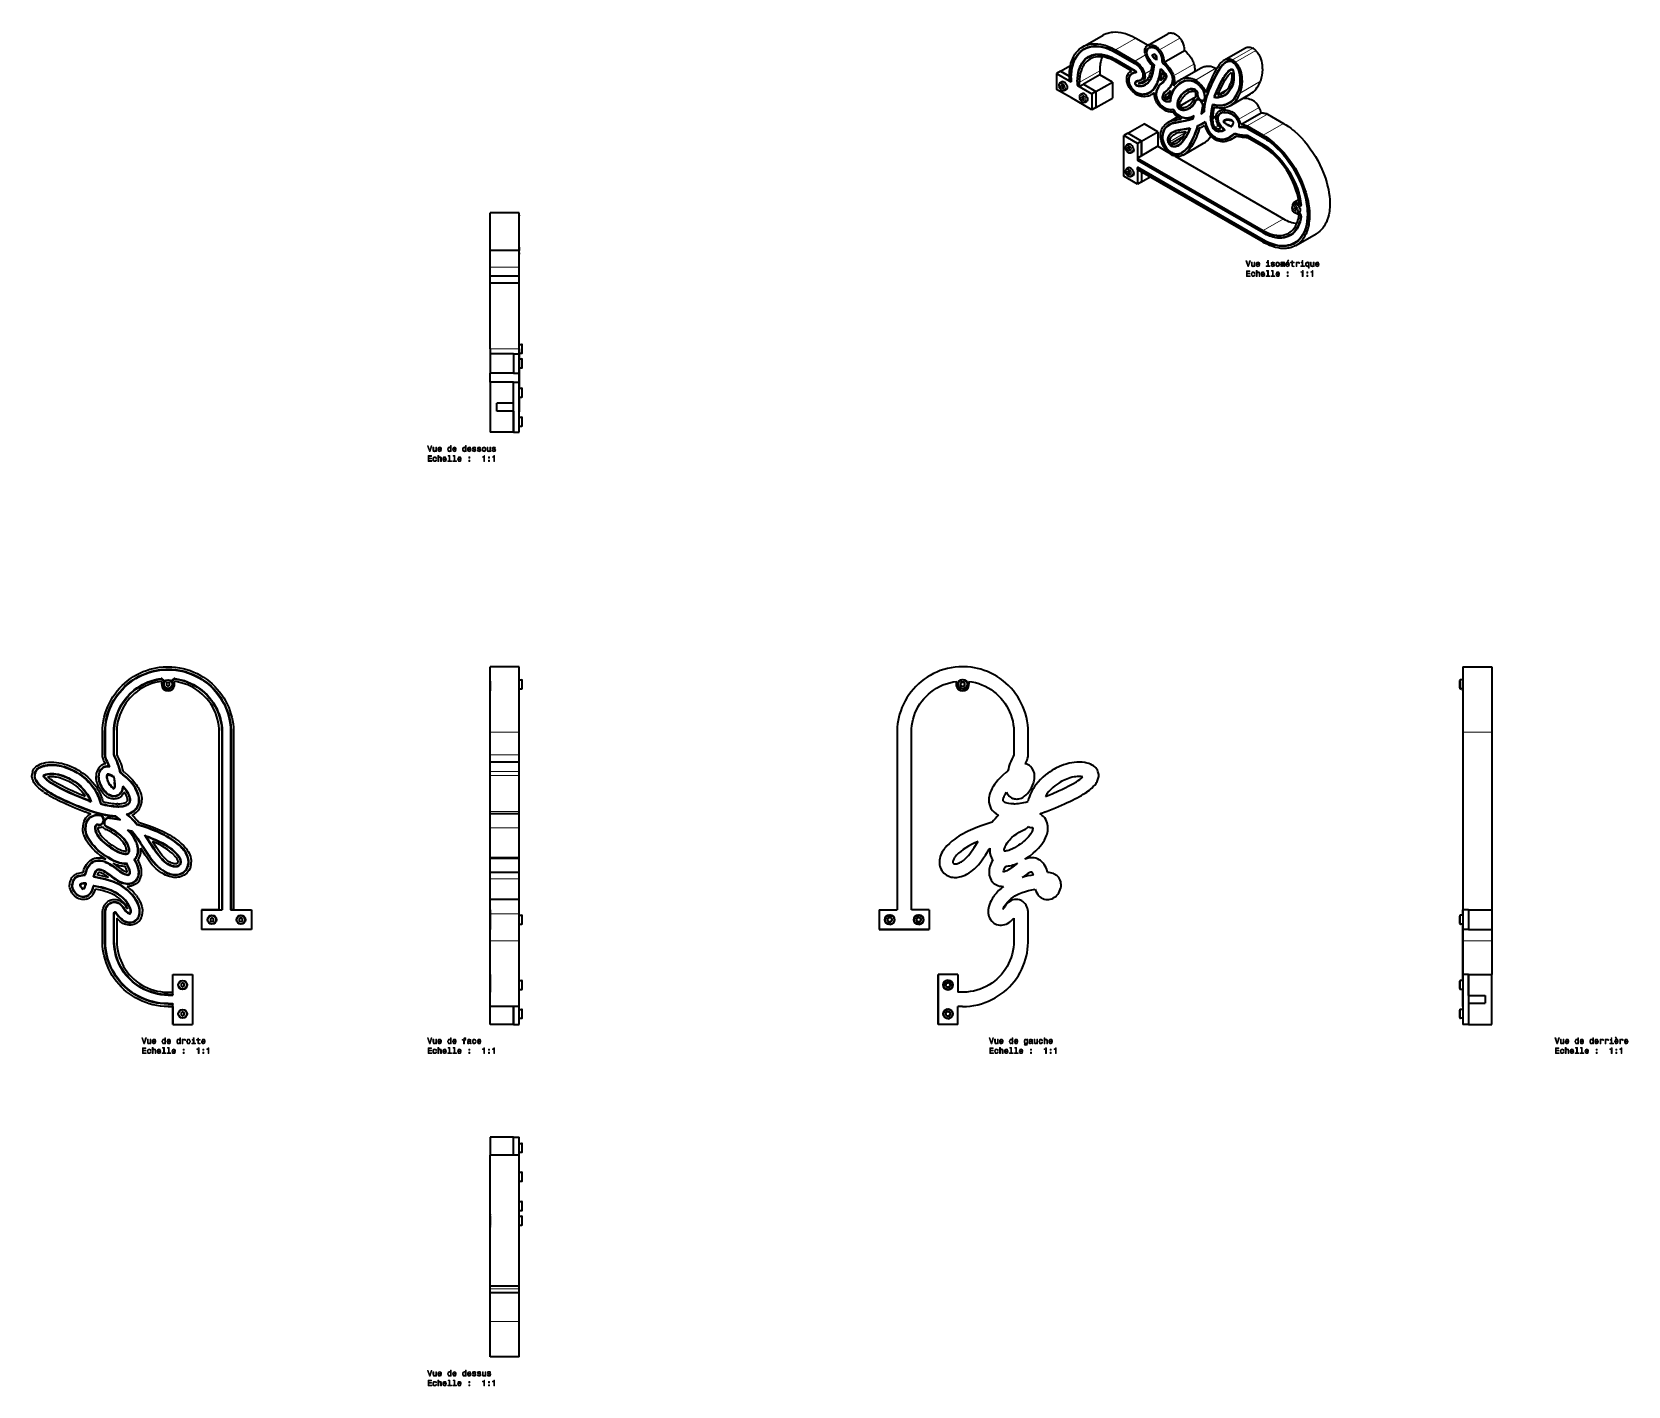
# Model space of a CAD drawing. Extents: x 155 to 1136, y 87 to 920.
import ezdxf

# ---------------------------------------------------------------- set-up
doc = ezdxf.new("R2010")
doc.units = 0

msp = doc.modelspace()

# ---------------------------------------------------------------- linework, layer by layer
at = {"color": 7, "lineweight": 35, "ltscale": 0.361299}
for p, q in [((800.93, 910.7), (813.44, 917.93)), ((850.9, 901.28), (863.42, 908.5))]:
    msp.add_line(p, q, dxfattribs=at)
at = {"color": 7, "lineweight": 13, "ltscale": 0.3613}
for p, q in [((821.08, 908.72), (833.59, 915.95)), ((848.15, 908.79), (860.66, 916.02)), ((798.78, 888.67), (811.3, 895.9)), ((856.76, 892.86), (869.28, 900.09)), ((870.24, 890.25), (882.75, 897.48)), ((897.62, 882.22), (910.14, 889.44)), ((896.95, 866.12), (909.47, 873.34)), ((902.06, 861.97), (914.57, 869.2)), ((911.84, 856.32), (924.36, 863.54)), ((911.84, 797.65), (924.36, 804.88))]:
    msp.add_line(p, q, dxfattribs=at)
at = {"color": 7, "lineweight": 35, "ltscale": 0.214239}
msp.add_line((833.59, 915.95), (841.02, 911.66), dxfattribs=at)
at = {"color": 7, "lineweight": 35, "ltscale": 0.361298}
msp.add_line((840.78, 911.53), (853.3, 918.75), dxfattribs=at)
at = {"color": 7, "lineweight": 35, "ltscale": 0.069833}
msp.add_line((804.24, 910.54), (801.83, 909.14), dxfattribs=at)
at = {"color": 7, "lineweight": 35, "ltscale": 0.064681}
msp.add_line((804.57, 904.39), (806.81, 905.68), dxfattribs=at)
at = {"color": 7, "lineweight": 35, "ltscale": 0.341741}
for p, q in [((821.08, 908.72), (832.92, 901.89)), ((821.08, 907.5), (832.92, 900.66)), ((821.08, 907.25), (832.92, 900.42)), ((821.08, 903.01), (832.92, 896.18)), ((821.08, 902.77), (832.92, 895.93))]:
    msp.add_line(p, q, dxfattribs=at)
at = {"color": 7, "lineweight": 13, "ltscale": 0.006125}
msp.add_line((821.29, 907.37), (821.08, 907.25), dxfattribs=at)
at = {"color": 7, "lineweight": 13, "ltscale": 0.187547}
msp.add_line((832.92, 901.89), (839.41, 905.64), dxfattribs=at)
at = {"color": 7, "lineweight": 13, "ltscale": 0.004977}
msp.add_line((840.26, 906.05), (840.44, 906.15), dxfattribs=at)
at = {"color": 7, "lineweight": 35, "ltscale": 0.032435}
msp.add_line((842.81, 910.62), (841.69, 909.97), dxfattribs=at)
at = {"color": 7, "lineweight": 35, "ltscale": 0.011059}
msp.add_line((843.5, 905.34), (843.77, 905.68), dxfattribs=at)
at = {"color": 7, "lineweight": 35, "ltscale": 0.018139}
msp.add_line((843.91, 904.74), (843.5, 905.34), dxfattribs=at)
at = {"color": 7, "lineweight": 35, "ltscale": 0.006913}
msp.add_line((843.78, 905.23), (843.95, 905.45), dxfattribs=at)
at = {"color": 7, "lineweight": 35, "ltscale": 0.011338}
msp.add_line((844.04, 904.86), (843.78, 905.23), dxfattribs=at)
at = {"color": 7, "lineweight": 35, "ltscale": 0.020306}
msp.add_line((844.9, 906.06), (844.19, 905.65), dxfattribs=at)
at = {"color": 7, "lineweight": 13, "ltscale": 0.011403}
msp.add_line((845.08, 906.02), (844.68, 905.8), dxfattribs=at)
at = {"color": 7, "lineweight": 13, "ltscale": 0.005986}
msp.add_line((845.67, 909.82), (845.46, 909.7), dxfattribs=at)
at = {"color": 7, "lineweight": 13, "ltscale": 0.00555}
msp.add_line((845.67, 905.73), (845.47, 905.62), dxfattribs=at)
at = {"color": 7, "lineweight": 13, "ltscale": 0.005279}
msp.add_line((845.77, 905.65), (845.59, 905.54), dxfattribs=at)
at = {"color": 7, "lineweight": 35, "ltscale": 0.004448}
msp.add_line((845.59, 905.54), (845.73, 905.43), dxfattribs=at)
at = {"color": 7, "lineweight": 35, "ltscale": 0.007111}
msp.add_line((845.62, 905.76), (845.85, 905.59), dxfattribs=at)
at = {"color": 7, "lineweight": 35, "ltscale": 0.004383}
msp.add_line((845.88, 905.52), (845.73, 905.43), dxfattribs=at)
at = {"color": 7, "lineweight": 35, "ltscale": 0.004991}
msp.add_line((845.73, 905.43), (845.81, 905.25), dxfattribs=at)
at = {"color": 7, "lineweight": 13, "ltscale": 0.004384}
msp.add_line((845.96, 905.34), (845.81, 905.25), dxfattribs=at)
at = {"color": 7, "lineweight": 35, "ltscale": 0.007987}
msp.add_line((845.85, 905.59), (845.98, 905.3), dxfattribs=at)
at = {"color": 7, "lineweight": 13, "ltscale": 0.006088}
msp.add_line((846.32, 903.46), (846.11, 903.34), dxfattribs=at)
at = {"color": 7, "lineweight": 35, "ltscale": 0.012325}
msp.add_line((846.11, 903.34), (846.11, 902.85), dxfattribs=at)
at = {"color": 7, "lineweight": 13, "ltscale": 0.004465}
msp.add_line((847.65, 907.99), (847.5, 907.9), dxfattribs=at)
at = {"color": 7, "lineweight": 35, "ltscale": 0.3613}
for p, q in [((888.11, 902.62), (900.63, 909.85)), ((860.88, 890.35), (873.4, 897.58)), ((891.5, 874.44), (904.01, 881.66)), ((898.12, 862.79), (910.64, 870.01)), ((862.7, 844.1), (875.22, 851.32)), ((932, 788.49), (944.51, 795.72))]:
    msp.add_line(p, q, dxfattribs=at)
at = {"color": 7, "lineweight": 13, "ltscale": 0.361298}
msp.add_line((893.04, 902.6), (905.55, 909.83), dxfattribs=at)
at = {"color": 7, "lineweight": 13, "ltscale": 0.361299}
msp.add_line((894.77, 901.23), (907.29, 908.46), dxfattribs=at)
at = {"color": 7, "lineweight": 35, "ltscale": 0.071443}
for p, q in [((787.26, 895.73), (784.79, 894.3)), ((798.78, 886.22), (801.26, 887.65)), ((809.03, 883.16), (806.56, 881.73)), ((809.03, 873.36), (806.56, 871.93)), ((828.55, 857.58), (826.08, 856.15)), ((893.84, 856.73), (891.36, 855.3)), ((837.04, 852.68), (834.56, 851.25)), ((837.04, 843.7), (834.56, 842.27)), ((837.04, 827.54), (834.56, 826.11))]:
    msp.add_line(p, q, dxfattribs=at)
at = {"color": 7, "lineweight": 35, "ltscale": 0.244948}
msp.add_line((784.79, 894.3), (784.79, 884.5), dxfattribs=at)
at = {"color": 7, "lineweight": 35, "ltscale": 0.224539}
for p, q in [((784.79, 894.3), (792.57, 889.81)), ((798.78, 886.22), (806.56, 881.73)), ((834.56, 851.25), (834.56, 842.27)), ((837.04, 843.7), (837.04, 852.68)), ((837.04, 852.68), (837.04, 843.7)), ((834.56, 835.09), (834.56, 826.11))]:
    msp.add_line(p, q, dxfattribs=at)
at = {"color": 7, "lineweight": 35, "ltscale": 0.173839}
msp.add_line((787.26, 895.73), (793.28, 899.21), dxfattribs=at)
at = {"color": 7, "lineweight": 35, "ltscale": 0.153158}
for p, q in [((792.57, 892.67), (787.26, 895.73)), ((787.26, 895.73), (792.57, 892.67))]:
    msp.add_line(p, q, dxfattribs=at)
at = {"color": 7, "lineweight": 35, "ltscale": 0.061237}
for p, q in [((811.3, 895.9), (811.3, 893.45)), ((797.72, 889.28), (797.72, 886.83)), ((798.78, 888.67), (798.78, 886.22))]:
    msp.add_line(p, q, dxfattribs=at)
at = {"color": 7, "lineweight": 13, "ltscale": 0.006124}
msp.add_line((821.08, 902.77), (821.29, 902.89), dxfattribs=at)
at = {"color": 7, "lineweight": 35, "ltscale": 0.285064}
msp.add_line((830.95, 895.84), (821.08, 901.54), dxfattribs=at)
at = {"color": 7, "lineweight": 35, "ltscale": 0.014845}
msp.add_line((830.41, 895.56), (830.92, 895.86), dxfattribs=at)
at = {"color": 7, "lineweight": 35, "ltscale": 0.045236}
msp.add_line((832.87, 894.91), (831.3, 894), dxfattribs=at)
at = {"color": 7, "lineweight": 13, "ltscale": 0.006055}
msp.add_line((833.13, 900.54), (832.92, 900.42), dxfattribs=at)
at = {"color": 7, "lineweight": 13, "ltscale": 0.005649}
msp.add_line((832.92, 895.93), (833.11, 896.05), dxfattribs=at)
at = {"color": 7, "lineweight": 35, "ltscale": 0.006999}
msp.add_line((833.48, 895.03), (833.73, 895.17), dxfattribs=at)
at = {"color": 7, "lineweight": 13, "ltscale": 0.003877}
msp.add_line((833.69, 894.82), (833.56, 894.74), dxfattribs=at)
at = {"color": 7, "lineweight": 13, "ltscale": 0.0049}
msp.add_line((837.94, 894.36), (837.77, 894.27), dxfattribs=at)
at = {"color": 7, "lineweight": 13, "ltscale": 0.11738}
msp.add_line((839, 893.96), (843.06, 896.31), dxfattribs=at)
at = {"color": 7, "lineweight": 35, "ltscale": 0.005175}
msp.add_line((844.86, 899.46), (845.04, 899.56), dxfattribs=at)
at = {"color": 7, "lineweight": 35, "ltscale": 0.021719}
msp.add_line((846.32, 902.42), (845.64, 902.97), dxfattribs=at)
at = {"color": 7, "lineweight": 35, "ltscale": 0.013572}
msp.add_line((846.11, 902.85), (845.69, 903.19), dxfattribs=at)
at = {"color": 7, "lineweight": 35, "ltscale": 0.006193}
msp.add_line((846.32, 902.97), (846.11, 902.85), dxfattribs=at)
at = {"color": 7, "lineweight": 35, "ltscale": 0.019724}
msp.add_line((846.32, 903.21), (846.32, 902.42), dxfattribs=at)
at = {"color": 7, "lineweight": 35, "ltscale": 0.005157}
msp.add_line((848.97, 896.81), (849.14, 896.91), dxfattribs=at)
at = {"color": 7, "lineweight": 35, "ltscale": 0.006338}
msp.add_line((849.85, 900.97), (849.63, 900.84), dxfattribs=at)
at = {"color": 7, "lineweight": 35, "ltscale": 0.043079}
msp.add_line((890.48, 901.9), (888.99, 901.04), dxfattribs=at)
at = {"color": 7, "lineweight": 35, "ltscale": 0.030584}
msp.add_line((891.76, 896.33), (892.82, 896.94), dxfattribs=at)
at = {"color": 7, "lineweight": 35, "ltscale": 0.003633}
msp.add_line((892.65, 896.84), (892.75, 896.94), dxfattribs=at)
at = {"color": 7, "lineweight": 35, "ltscale": 0.004331}
for p, q in [((892.98, 896.65), (893.13, 896.74)), ((856.46, 872.03), (856.61, 872.11))]:
    msp.add_line(p, q, dxfattribs=at)
at = {"color": 7, "lineweight": 13, "ltscale": 0.004729}
msp.add_line((894.49, 900.21), (894.33, 900.12), dxfattribs=at)
at = {"color": 7, "lineweight": 35, "ltscale": 0.265362}
for p, q in [((793.98, 879.2), (784.79, 884.5)), ((806.56, 871.93), (797.37, 877.24))]:
    msp.add_line(p, q, dxfattribs=at)
at = {"color": 7, "lineweight": 35, "ltscale": 0.028577}
for p, q in [((787.94, 889.09), (786.95, 888.52)), ((790.69, 884.33), (789.7, 883.75)), ((800.52, 881.83), (799.53, 881.25)), ((828.87, 850.73), (827.88, 850.16)), ((831.62, 845.97), (830.63, 845.4)), ((828.87, 836.2), (827.88, 835.63)), ((831.62, 831.44), (830.63, 830.87)), ((934.03, 808.92), (933.04, 808.34))]:
    msp.add_line(p, q, dxfattribs=at)
at = {"color": 7, "lineweight": 13, "ltscale": 0.01686}
for p, q in [((787.52, 887.01), (787.13, 886.46)), ((787.59, 886.99), (787.2, 886.44)), ((800.1, 879.74), (799.71, 879.19)), ((800.17, 879.73), (799.78, 879.17)), ((828.46, 834.12), (828.07, 833.57)), ((931.76, 809.45), (932.15, 810))]:
    msp.add_line(p, q, dxfattribs=at)
at = {"color": 7, "lineweight": 13, "ltscale": 0.026806}
for p, q in [((787.13, 886.37), (787.52, 885.37)), ((788.81, 885.49), (788.42, 886.49)), ((829.74, 847.13), (829.35, 848.13)), ((828.07, 833.49), (828.46, 832.49)), ((829.74, 832.61), (829.35, 833.6))]:
    msp.add_line(p, q, dxfattribs=at)
at = {"color": 7, "lineweight": 13, "ltscale": 0.019478}
for p, q in [((787.87, 886.83), (787.2, 886.44)), ((800.45, 879.56), (799.78, 879.17))]:
    msp.add_line(p, q, dxfattribs=at)
at = {"color": 7, "lineweight": 13, "ltscale": 0.0205}
for p, q in [((787.91, 886.81), (787.2, 886.4)), ((800.49, 879.54), (799.78, 879.13)), ((931.25, 811.4), (930.54, 810.99))]:
    msp.add_line(p, q, dxfattribs=at)
at = {"color": 7, "lineweight": 13, "ltscale": 0.026804}
for p, q in [((787.2, 886.4), (787.59, 885.4)), ((799.71, 879.11), (800.1, 878.11)), ((799.78, 879.13), (800.17, 878.13)), ((828.07, 848.02), (828.46, 847.02)), ((932.15, 810.08), (931.76, 811.08))]:
    msp.add_line(p, q, dxfattribs=at)
at = {"color": 7, "lineweight": 13, "ltscale": 0.022392}
for p, q in [((788.36, 886.57), (787.58, 887.01)), ((787.58, 885.3), (788.36, 884.85)), ((800.94, 879.3), (800.16, 879.75)), ((829.29, 848.21), (828.52, 848.66)), ((828.52, 846.94), (829.29, 846.49)), ((829.29, 833.68), (828.52, 834.13)), ((828.52, 832.41), (829.29, 831.97)), ((930.96, 809.95), (931.73, 809.5))]:
    msp.add_line(p, q, dxfattribs=at)
at = {"color": 7, "lineweight": 35, "ltscale": 0.000190148}
for p, q in [((787.59, 886.99), (787.58, 886.99)), ((800.17, 879.73), (800.17, 879.73)), ((828.53, 834.11), (828.52, 834.11)), ((930.93, 811.58), (930.93, 811.58))]:
    msp.add_line(p, q, dxfattribs=at)
at = {"color": 7, "lineweight": 35, "ltscale": 0.022392}
for p, q in [((788.37, 886.54), (787.59, 886.99)), ((829.3, 848.19), (828.53, 848.63)), ((829.3, 833.66), (828.53, 834.11))]:
    msp.add_line(p, q, dxfattribs=at)
at = {"color": 7, "lineweight": 13, "ltscale": 0.027277}
for p, q in [((788.53, 885.94), (787.59, 885.4)), ((788.56, 885.91), (787.62, 885.36)), ((801.11, 878.68), (800.17, 878.13)), ((801.14, 878.64), (800.2, 878.1)), ((829.47, 847.59), (828.52, 847.04)), ((829.47, 833.06), (828.52, 832.51)), ((931.87, 810.53), (930.93, 809.99)), ((931.9, 810.5), (930.96, 809.95))]:
    msp.add_line(p, q, dxfattribs=at)
at = {"color": 7, "lineweight": 13, "ltscale": 0.022391}
for p, q in [((787.62, 885.36), (788.39, 884.91)), ((800.2, 878.1), (800.97, 877.65))]:
    msp.add_line(p, q, dxfattribs=at)
at = {"color": 7, "lineweight": 13, "ltscale": 0.001214}
for p, q in [((788.43, 884.94), (788.39, 884.91)), ((829.37, 846.58), (829.33, 846.55)), ((829.37, 832.05), (829.33, 832.03))]:
    msp.add_line(p, q, dxfattribs=at)
at = {"color": 7, "lineweight": 35, "ltscale": 0.026806}
for p, q in [((788.79, 885.49), (788.41, 886.49)), ((829.73, 832.61), (829.34, 833.61))]:
    msp.add_line(p, q, dxfattribs=at)
at = {"color": 7, "lineweight": 35, "ltscale": 0.016861}
for p, q in [((788.41, 884.91), (788.8, 885.46)), ((800.99, 877.64), (801.38, 878.19)), ((829.35, 846.55), (829.74, 847.1)), ((829.35, 832.02), (829.74, 832.57)), ((931.76, 809.5), (932.14, 810.05))]:
    msp.add_line(p, q, dxfattribs=at)
at = {"color": 7, "lineweight": 13, "ltscale": 0.016861}
for p, q in [((788.42, 884.86), (788.81, 885.41)), ((801, 877.59), (801.39, 878.14)), ((828.52, 848.63), (828.13, 848.08)), ((829.35, 846.5), (829.74, 847.05)), ((828.52, 834.11), (828.13, 833.55)), ((829.35, 831.97), (829.74, 832.52)), ((930.86, 811.6), (930.47, 811.05)), ((930.93, 811.58), (930.54, 811.03))]:
    msp.add_line(p, q, dxfattribs=at)
at = {"color": 7, "lineweight": 13, "ltscale": 0.004038}
for p, q in [((788.55, 886.11), (788.58, 885.95)), ((829.49, 847.75), (829.52, 847.59)), ((829.49, 833.23), (829.52, 833.07))]:
    msp.add_line(p, q, dxfattribs=at)
at = {"color": 7, "lineweight": 13, "ltscale": 0.002201}
for p, q in [((788.56, 885.91), (788.64, 885.88)), ((801.14, 878.64), (801.23, 878.61)), ((829.5, 847.55), (829.58, 847.52))]:
    msp.add_line(p, q, dxfattribs=at)
at = {"color": 7, "lineweight": 13, "ltscale": 0.001008}
for p, q in [((788.58, 885.95), (788.62, 885.94)), ((801.16, 878.69), (801.2, 878.68))]:
    msp.add_line(p, q, dxfattribs=at)
at = {"color": 7, "lineweight": 35, "ltscale": 0.061238}
for p, q in [((792.57, 892.26), (792.57, 889.81)), ((793.63, 891.65), (793.63, 889.2)), ((793.84, 891.53), (793.84, 889.08)), ((797.51, 889.41), (797.51, 886.96))]:
    msp.add_line(p, q, dxfattribs=at)
at = {"color": 7, "lineweight": 35, "ltscale": 0.030619}
for p, q in [((792.57, 889.81), (793.63, 889.2)), ((792.57, 889.81), (793.63, 889.2)), ((797.72, 886.83), (798.78, 886.22)), ((797.72, 886.83), (798.78, 886.22))]:
    msp.add_line(p, q, dxfattribs=at)
at = {"color": 7, "lineweight": 13, "ltscale": 0.006147}
msp.add_line((793.63, 891.65), (793.84, 891.77), dxfattribs=at)
at = {"color": 7, "lineweight": 35, "ltscale": 0.006123}
for p, q in [((793.63, 889.2), (793.84, 889.32)), ((793.84, 889.08), (793.63, 889.2)), ((797.72, 887.08), (797.51, 886.96)), ((834.77, 840.92), (834.56, 840.8)), ((834.77, 836.44), (834.56, 836.31))]:
    msp.add_line(p, q, dxfattribs=at)
at = {"color": 7, "lineweight": 13, "ltscale": 0.006151}
msp.add_line((797.72, 889.53), (797.51, 889.41), dxfattribs=at)
at = {"color": 7, "lineweight": 35, "ltscale": 0.006122}
msp.add_line((797.72, 886.83), (797.51, 886.96), dxfattribs=at)
at = {"color": 7, "lineweight": 35, "ltscale": 0.289857}
for p, q in [((811.3, 893.45), (801.26, 887.65)), ((809.03, 883.16), (819.08, 888.96)), ((809.03, 873.36), (819.08, 879.16))]:
    msp.add_line(p, q, dxfattribs=at)
at = {"color": 7, "lineweight": 35, "ltscale": 0.224538}
for p, q in [((801.26, 887.65), (809.03, 883.16)), ((801.26, 887.65), (809.03, 883.16)), ((819.08, 888.96), (811.3, 893.45)), ((847.08, 858.47), (847.08, 849.49))]:
    msp.add_line(p, q, dxfattribs=at)
at = {"color": 7, "lineweight": 35, "ltscale": 0.244949}
for p, q in [((819.08, 888.96), (819.08, 879.16)), ((806.56, 881.73), (806.56, 871.93)), ((809.03, 883.16), (809.03, 873.36)), ((809.03, 883.16), (809.03, 873.36)), ((834.56, 851.25), (826.08, 856.15)), ((837.04, 852.68), (828.55, 857.58)), ((837.04, 852.68), (828.55, 857.58)), ((847.08, 858.47), (838.59, 863.37)), ((834.56, 826.11), (826.08, 831.01))]:
    msp.add_line(p, q, dxfattribs=at)
at = {"color": 7, "lineweight": 13, "ltscale": 0.005883}
msp.add_line((829, 890), (829.21, 890.12), dxfattribs=at)
at = {"color": 7, "lineweight": 13, "ltscale": 0.00463}
msp.add_line((831.52, 884.4), (831.68, 884.5), dxfattribs=at)
at = {"color": 7, "lineweight": 13, "ltscale": 0.006976}
msp.add_line((833.12, 888.19), (832.88, 888.05), dxfattribs=at)
at = {"color": 7, "lineweight": 35, "ltscale": 0.006687}
msp.add_line((833.09, 887.94), (833.23, 887.71), dxfattribs=at)
at = {"color": 7, "lineweight": 13, "ltscale": 0.004706}
msp.add_line((833.3, 887.63), (833.14, 887.54), dxfattribs=at)
at = {"color": 7, "lineweight": 13, "ltscale": 0.006364}
msp.add_line((834.11, 887.08), (833.89, 886.95), dxfattribs=at)
at = {"color": 7, "lineweight": 35, "ltscale": 0.037148}
msp.add_line((834.04, 889.25), (835.33, 890), dxfattribs=at)
at = {"color": 7, "lineweight": 13, "ltscale": 0.055334}
msp.add_line((835.61, 889.75), (837.53, 890.86), dxfattribs=at)
at = {"color": 7, "lineweight": 35, "ltscale": 0.030337}
msp.add_line((837.62, 890.99), (836.57, 890.38), dxfattribs=at)
at = {"color": 7, "lineweight": 13, "ltscale": 0.081918}
msp.add_line((837.07, 888.21), (839.91, 889.85), dxfattribs=at)
at = {"color": 7, "lineweight": 35, "ltscale": 0.090762}
msp.add_line((837.47, 888.82), (840.62, 890.64), dxfattribs=at)
at = {"color": 7, "lineweight": 13, "ltscale": 0.071443}
msp.add_line((840.31, 888.03), (837.84, 886.6), dxfattribs=at)
at = {"color": 7, "lineweight": 35, "ltscale": 0.051967}
msp.add_line((839.36, 887.57), (841.16, 888.61), dxfattribs=at)
at = {"color": 7, "lineweight": 35, "ltscale": 0.057888}
msp.add_line((844.07, 883.95), (842.07, 882.8), dxfattribs=at)
at = {"color": 7, "lineweight": 13, "ltscale": 0.035098}
msp.add_line((848.6, 887.69), (849.82, 888.4), dxfattribs=at)
at = {"color": 7, "lineweight": 13, "ltscale": 0.035308}
msp.add_line((852.93, 883.91), (851.7, 883.2), dxfattribs=at)
at = {"color": 7, "lineweight": 13, "ltscale": 0.004582}
msp.add_line((852.03, 893.24), (852.19, 893.33), dxfattribs=at)
at = {"color": 7, "lineweight": 13, "ltscale": 0.004645}
msp.add_line((855.76, 893.05), (855.59, 892.96), dxfattribs=at)
at = {"color": 7, "lineweight": 35, "ltscale": 0.060317}
msp.add_line((863.83, 889.94), (861.74, 888.74), dxfattribs=at)
at = {"color": 7, "lineweight": 35, "ltscale": 0.052812}
msp.add_line((864.75, 883.57), (866.58, 884.62), dxfattribs=at)
at = {"color": 7, "lineweight": 13, "ltscale": 0.010516}
msp.add_line((878.32, 883.92), (878.68, 884.13), dxfattribs=at)
at = {"color": 7, "lineweight": 35, "ltscale": 0.165236}
msp.add_line((883.96, 881.03), (889.68, 884.33), dxfattribs=at)
at = {"color": 7, "lineweight": 13, "ltscale": 0.01007}
msp.add_line((892.79, 887.09), (893.14, 887.29), dxfattribs=at)
at = {"color": 7, "lineweight": 35, "ltscale": 0.097812}
msp.add_line((797.37, 877.24), (793.98, 879.2), dxfattribs=at)
at = {"color": 7, "lineweight": 13, "ltscale": 0.022393}
for p, q in [((800.16, 878.04), (800.94, 877.59)), ((828.55, 847), (829.33, 846.55)), ((828.55, 832.48), (829.33, 832.03)), ((931.7, 811.16), (930.92, 811.6)), ((930.92, 809.89), (931.7, 809.44))]:
    msp.add_line(p, q, dxfattribs=at)
at = {"color": 7, "lineweight": 35, "ltscale": 0.022393}
msp.add_line((800.95, 879.28), (800.17, 879.73), dxfattribs=at)
at = {"color": 7, "lineweight": 13, "ltscale": 0.001213}
msp.add_line((801.01, 877.67), (800.97, 877.65), dxfattribs=at)
at = {"color": 7, "lineweight": 35, "ltscale": 0.026804}
for p, q in [((801.38, 878.23), (800.99, 879.23)), ((829.73, 847.13), (829.34, 848.13)), ((932.14, 810.08), (931.75, 811.08))]:
    msp.add_line(p, q, dxfattribs=at)
at = {"color": 7, "lineweight": 13, "ltscale": 0.026805}
for p, q in [((801.39, 878.23), (801, 879.23)), ((828.13, 848.04), (828.52, 847.04)), ((828.13, 833.51), (828.52, 832.51)), ((930.47, 810.96), (930.86, 809.96)), ((930.54, 810.99), (930.93, 809.99))]:
    msp.add_line(p, q, dxfattribs=at)
at = {"color": 7, "lineweight": 13, "ltscale": 0.004037}
for p, q in [((801.14, 878.85), (801.16, 878.69)), ((931.9, 810.7), (931.93, 810.54))]:
    msp.add_line(p, q, dxfattribs=at)
at = {"color": 7, "lineweight": 35, "ltscale": 0.028578}
for p, q in [((803.27, 877.06), (802.28, 876.49)), ((931.28, 813.68), (930.29, 813.11))]:
    msp.add_line(p, q, dxfattribs=at)
at = {"color": 7, "lineweight": 13, "ltscale": 0.071445}
msp.add_line((840.17, 881.67), (842.65, 883.1), dxfattribs=at)
at = {"color": 7, "lineweight": 35, "ltscale": 0.002934}
msp.add_line((842.53, 883.06), (842.65, 883.1), dxfattribs=at)
at = {"color": 7, "lineweight": 35, "ltscale": 0.053131}
msp.add_line((842.99, 881.24), (844.83, 882.31), dxfattribs=at)
at = {"color": 7, "lineweight": 13, "ltscale": 0.004331}
msp.add_line((847.28, 876.74), (847.43, 876.82), dxfattribs=at)
at = {"color": 7, "lineweight": 13, "ltscale": 0.00433}
msp.add_line((850.14, 878.47), (849.99, 878.38), dxfattribs=at)
at = {"color": 7, "lineweight": 13, "ltscale": 0.006389}
msp.add_line((851.11, 877.69), (850.89, 877.56), dxfattribs=at)
at = {"color": 7, "lineweight": 35, "ltscale": 0.079313}
msp.add_line((851.06, 878.95), (853.8, 880.53), dxfattribs=at)
at = {"color": 7, "lineweight": 13, "ltscale": 0.049681}
msp.add_line((852.72, 881.73), (854.44, 882.72), dxfattribs=at)
at = {"color": 7, "lineweight": 35, "ltscale": 0.006008}
msp.add_line((854.65, 877.36), (854.86, 877.48), dxfattribs=at)
at = {"color": 7, "lineweight": 13, "ltscale": 0.004525}
msp.add_line((859.27, 873.92), (859.11, 873.83), dxfattribs=at)
at = {"color": 7, "lineweight": 35, "ltscale": 0.304567}
msp.add_line((860.19, 874.06), (870.74, 880.15), dxfattribs=at)
at = {"color": 7, "lineweight": 13, "ltscale": 0.266507}
msp.add_line((860.42, 873.9), (869.65, 879.23), dxfattribs=at)
at = {"color": 7, "lineweight": 35, "ltscale": 0.003983}
msp.add_line((860.42, 873.9), (860.56, 873.83), dxfattribs=at)
at = {"color": 7, "lineweight": 13, "ltscale": 0.258486}
msp.add_line((860.56, 873.83), (869.51, 879), dxfattribs=at)
at = {"color": 7, "lineweight": 35, "ltscale": 0.055065}
msp.add_line((866.25, 872.94), (868.16, 874.04), dxfattribs=at)
at = {"color": 7, "lineweight": 35, "ltscale": 0.016535}
msp.add_line((870.19, 879.74), (870.76, 880.07), dxfattribs=at)
at = {"color": 7, "lineweight": 13, "ltscale": 0.033552}
msp.add_line((870.47, 877.91), (871.63, 878.59), dxfattribs=at)
at = {"color": 7, "lineweight": 13, "ltscale": 0.004629}
msp.add_line((871.06, 883.25), (871.22, 883.34), dxfattribs=at)
at = {"color": 7, "lineweight": 35, "ltscale": 0.019346}
msp.add_line((871.76, 878.57), (871.09, 878.18), dxfattribs=at)
at = {"color": 7, "lineweight": 13, "ltscale": 0.007051}
msp.add_line((871.51, 881.88), (871.76, 882.03), dxfattribs=at)
at = {"color": 7, "lineweight": 13, "ltscale": 0.005855}
msp.add_line((872.71, 878.16), (872.51, 878.04), dxfattribs=at)
at = {"color": 7, "lineweight": 13, "ltscale": 0.004907}
msp.add_line((873.22, 877.75), (873.05, 877.65), dxfattribs=at)
at = {"color": 7, "lineweight": 13, "ltscale": 0.005301}
msp.add_line((873.24, 877.85), (873.42, 877.96), dxfattribs=at)
at = {"color": 7, "lineweight": 13, "ltscale": 0.00649}
msp.add_line((873.69, 877.53), (873.92, 877.66), dxfattribs=at)
at = {"color": 7, "lineweight": 13, "ltscale": 0.006599}
msp.add_line((874.74, 874.4), (874.51, 874.27), dxfattribs=at)
at = {"color": 7, "lineweight": 35, "ltscale": 0.019381}
msp.add_line((875.79, 878.03), (875.11, 877.64), dxfattribs=at)
at = {"color": 7, "lineweight": 13, "ltscale": 0.007592}
msp.add_line((875.93, 878.65), (875.66, 878.5), dxfattribs=at)
at = {"color": 7, "lineweight": 35, "ltscale": 0.008357}
msp.add_line((880.86, 874.97), (881.15, 875.13), dxfattribs=at)
at = {"color": 7, "lineweight": 35, "ltscale": 0.00999}
msp.add_line((882, 879.67), (882.15, 880.04), dxfattribs=at)
at = {"color": 7, "lineweight": 35, "ltscale": 0.058362}
msp.add_line((887.84, 880.78), (889.86, 881.95), dxfattribs=at)
at = {"color": 7, "lineweight": 35, "ltscale": 0.063444}
msp.add_line((892.79, 877.27), (890.59, 876), dxfattribs=at)
at = {"color": 7, "lineweight": 13, "ltscale": 0.010111}
msp.add_line((896.78, 883.62), (896.43, 883.42), dxfattribs=at)
at = {"color": 7, "lineweight": 35, "ltscale": 0.177991}
msp.add_line((853.08, 863.95), (859.24, 867.51), dxfattribs=at)
at = {"color": 7, "lineweight": 13, "ltscale": 0.079652}
msp.add_line((857.18, 865.43), (859.94, 867.02), dxfattribs=at)
at = {"color": 7, "lineweight": 13, "ltscale": 0.022303}
msp.add_line((858.67, 864.24), (857.89, 863.8), dxfattribs=at)
at = {"color": 7, "lineweight": 13, "ltscale": 0.00632}
msp.add_line((860.64, 872.56), (860.42, 872.43), dxfattribs=at)
at = {"color": 7, "lineweight": 13, "ltscale": 0.006748}
msp.add_line((860.86, 872.45), (860.63, 872.32), dxfattribs=at)
at = {"color": 7, "lineweight": 35, "ltscale": 0.011599}
msp.add_line((860.99, 866.12), (861.44, 866.2), dxfattribs=at)
at = {"color": 7, "lineweight": 35, "ltscale": 0.008672}
msp.add_line((868.49, 866.33), (868.79, 866.51), dxfattribs=at)
at = {"color": 7, "lineweight": 35, "ltscale": 0.00844}
msp.add_line((868.86, 867.75), (869.15, 867.92), dxfattribs=at)
at = {"color": 7, "lineweight": 35, "ltscale": 0.004425}
msp.add_line((869.1, 868.23), (869.25, 868.32), dxfattribs=at)
at = {"color": 7, "lineweight": 35, "ltscale": 0.00441}
msp.add_line((869.25, 868.32), (869.1, 868.23), dxfattribs=at)
at = {"color": 7, "lineweight": 35, "ltscale": 0.057181}
msp.add_line((873.71, 869.31), (875.48, 870.76), dxfattribs=at)
at = {"color": 7, "lineweight": 35, "ltscale": 0.040833}
msp.add_line((874.07, 869.96), (875.48, 870.78), dxfattribs=at)
at = {"color": 7, "lineweight": 35, "ltscale": 0.054392}
msp.add_line((876.26, 864.64), (874.37, 863.55), dxfattribs=at)
at = {"color": 7, "lineweight": 35, "ltscale": 0.0065}
msp.add_line((875.27, 870.97), (875.5, 871.1), dxfattribs=at)
at = {"color": 7, "lineweight": 35, "ltscale": 0.004942}
msp.add_line((876.13, 864.32), (876.3, 864.42), dxfattribs=at)
at = {"color": 7, "lineweight": 35, "ltscale": 0.00633}
msp.add_line((879.69, 867.88), (879.47, 867.75), dxfattribs=at)
at = {"color": 7, "lineweight": 35, "ltscale": 0.006434}
msp.add_line((879.69, 867.5), (879.47, 867.37), dxfattribs=at)
at = {"color": 7, "lineweight": 35, "ltscale": 0.060347}
msp.add_line((880.74, 866.56), (882.83, 867.77), dxfattribs=at)
at = {"color": 7, "lineweight": 35, "ltscale": 0.061871}
msp.add_line((880.75, 867.04), (882.89, 868.28), dxfattribs=at)
at = {"color": 7, "lineweight": 13, "ltscale": 0.004798}
msp.add_line((884.09, 865.06), (884.26, 865.16), dxfattribs=at)
at = {"color": 7, "lineweight": 35, "ltscale": 0.102271}
msp.add_line((884.85, 871.18), (888.39, 873.23), dxfattribs=at)
at = {"color": 7, "lineweight": 35, "ltscale": 0.041627}
msp.add_line((887.2, 870.46), (885.76, 869.63), dxfattribs=at)
at = {"color": 7, "lineweight": 13, "ltscale": 0.093551}
msp.add_line((886.75, 871.84), (889.99, 873.72), dxfattribs=at)
at = {"color": 7, "lineweight": 35, "ltscale": 0.002773}
msp.add_line((887, 870.34), (887.06, 870.43), dxfattribs=at)
at = {"color": 7, "lineweight": 35, "ltscale": 0.015151}
msp.add_line((887.56, 865.1), (887.21, 864.61), dxfattribs=at)
at = {"color": 7, "lineweight": 35, "ltscale": 0.017951}
msp.add_line((887.83, 864.97), (887.21, 864.61), dxfattribs=at)
at = {"color": 7, "lineweight": 35, "ltscale": 0.023067}
msp.add_line((887.21, 864.61), (887.87, 863.97), dxfattribs=at)
at = {"color": 7, "lineweight": 13, "ltscale": 0.017873}
msp.add_line((888.07, 870.57), (887.45, 870.21), dxfattribs=at)
at = {"color": 7, "lineweight": 35, "ltscale": 0.00947}
msp.add_line((887.52, 864.56), (887.75, 864.87), dxfattribs=at)
at = {"color": 7, "lineweight": 35, "ltscale": 0.014415}
msp.add_line((887.94, 864.16), (887.52, 864.56), dxfattribs=at)
at = {"color": 7, "lineweight": 13, "ltscale": 0.039038}
msp.add_line((888.92, 865.88), (887.56, 865.1), dxfattribs=at)
at = {"color": 7, "lineweight": 13, "ltscale": 0.004904}
msp.add_line((888.04, 864.07), (887.87, 863.97), dxfattribs=at)
at = {"color": 7, "lineweight": 35, "ltscale": 0.034287}
msp.add_line((889.44, 865.99), (888.25, 865.3), dxfattribs=at)
at = {"color": 7, "lineweight": 13, "ltscale": 0.016933}
msp.add_line((889.98, 866.03), (889.39, 865.69), dxfattribs=at)
at = {"color": 7, "lineweight": 13, "ltscale": 0.006031}
msp.add_line((892.84, 869.28), (892.63, 869.16), dxfattribs=at)
at = {"color": 7, "lineweight": 13, "ltscale": 0.005921}
msp.add_line((892.86, 865.19), (892.66, 865.08), dxfattribs=at)
at = {"color": 7, "lineweight": 13, "ltscale": 0.004975}
msp.add_line((893.32, 864.83), (893.15, 864.73), dxfattribs=at)
at = {"color": 7, "lineweight": 35, "ltscale": 0.009114}
msp.add_line((893.15, 864.73), (893.42, 864.48), dxfattribs=at)
at = {"color": 7, "lineweight": 35, "ltscale": 0.014581}
msp.add_line((893.64, 864.54), (893.21, 864.93), dxfattribs=at)
at = {"color": 7, "lineweight": 35, "ltscale": 0.007948}
msp.add_line((893.42, 864.48), (893.41, 864.16), dxfattribs=at)
at = {"color": 7, "lineweight": 13, "ltscale": 0.006413}
msp.add_line((893.63, 864.29), (893.41, 864.16), dxfattribs=at)
at = {"color": 7, "lineweight": 35, "ltscale": 0.004976}
msp.add_line((893.59, 864.58), (893.42, 864.48), dxfattribs=at)
at = {"color": 7, "lineweight": 35, "ltscale": 0.012717}
msp.add_line((893.62, 864.03), (893.64, 864.54), dxfattribs=at)
at = {"color": 7, "lineweight": 13, "ltscale": 0.004335}
msp.add_line((896.15, 865.77), (896, 865.68), dxfattribs=at)
at = {"color": 7, "lineweight": 35, "ltscale": 0.012377}
for p, q in [((910.64, 870.01), (911.13, 870.01)), ((898.12, 862.79), (898.62, 862.78))]:
    msp.add_line(p, q, dxfattribs=at)
at = {"color": 7, "lineweight": 35, "ltscale": 0.282556}
for p, q in [((914.57, 869.2), (924.36, 863.54)), ((902.06, 861.97), (911.84, 856.32)), ((902.06, 860.74), (911.84, 855.09)), ((902.06, 860.5), (911.84, 854.85)), ((902.06, 856.26), (911.84, 850.61)), ((902.06, 856.02), (911.84, 850.36))]:
    msp.add_line(p, q, dxfattribs=at)
at = {"color": 7, "lineweight": 35, "ltscale": 0.265363}
for p, q in [((826.08, 845.53), (826.08, 856.15)), ((826.08, 831.01), (826.08, 841.62))]:
    msp.add_line(p, q, dxfattribs=at)
at = {"color": 7, "lineweight": 35, "ltscale": 0.289856}
for p, q in [((828.55, 857.58), (838.59, 863.37)), ((837.04, 852.68), (847.08, 858.47)), ((847.08, 849.49), (837.04, 843.7))]:
    msp.add_line(p, q, dxfattribs=at)
at = {"color": 7, "lineweight": 13, "ltscale": 0.005524}
msp.add_line((849.82, 854.47), (850.01, 854.58), dxfattribs=at)
at = {"color": 7, "lineweight": 35, "ltscale": 0.063727}
msp.add_line((856.17, 863.66), (853.97, 862.39), dxfattribs=at)
at = {"color": 7, "lineweight": 13, "ltscale": 0.27261}
msp.add_line((854.58, 852.43), (864.03, 857.88), dxfattribs=at)
at = {"color": 7, "lineweight": 13, "ltscale": 0.226671}
msp.add_line((855.04, 851.33), (862.89, 855.86), dxfattribs=at)
at = {"color": 7, "lineweight": 13, "ltscale": 0.201495}
msp.add_line((855.41, 851.05), (862.39, 855.08), dxfattribs=at)
at = {"color": 7, "lineweight": 35, "ltscale": 0.059096}
msp.add_line((856.49, 858.07), (858.53, 859.25), dxfattribs=at)
at = {"color": 7, "lineweight": 13, "ltscale": 0.022294}
msp.add_line((859.87, 859.28), (860.64, 859.72), dxfattribs=at)
at = {"color": 7, "lineweight": 35, "ltscale": 0.089547}
msp.add_line((863.51, 860.24), (867.03, 860.89), dxfattribs=at)
at = {"color": 7, "lineweight": 35, "ltscale": 0.075946}
msp.add_line((863.62, 859.97), (866.61, 860.51), dxfattribs=at)
at = {"color": 7, "lineweight": 35, "ltscale": 0.006647}
msp.add_line((864.13, 858.59), (864.4, 858.64), dxfattribs=at)
at = {"color": 7, "lineweight": 35, "ltscale": 0.010142}
msp.add_line((866.61, 860.51), (866.96, 860.71), dxfattribs=at)
at = {"color": 7, "lineweight": 35, "ltscale": 0.000170912}
msp.add_line((867.03, 860.89), (867.03, 860.89), dxfattribs=at)
at = {"color": 7, "lineweight": 35, "ltscale": 0.071445}
msp.add_line((871.79, 861.97), (874.27, 863.4), dxfattribs=at)
at = {"color": 7, "lineweight": 35, "ltscale": 0.003093}
msp.add_line((873.96, 863.22), (873.99, 863.34), dxfattribs=at)
at = {"color": 7, "lineweight": 35, "ltscale": 0.013934}
msp.add_line((875.27, 862), (875.76, 862.27), dxfattribs=at)
at = {"color": 7, "lineweight": 13, "ltscale": 0.004489}
msp.add_line((879.29, 857.5), (879.45, 857.58), dxfattribs=at)
at = {"color": 7, "lineweight": 13, "ltscale": 0.004506}
msp.add_line((881.39, 860.35), (881.23, 860.26), dxfattribs=at)
at = {"color": 7, "lineweight": 13, "ltscale": 0.068453}
msp.add_line((881.87, 861.17), (884.24, 862.53), dxfattribs=at)
at = {"color": 7, "lineweight": 13, "ltscale": 0.062834}
msp.add_line((882.4, 860.73), (884.58, 861.99), dxfattribs=at)
at = {"color": 7, "lineweight": 13, "ltscale": 0.006329}
msp.add_line((882.62, 859.39), (882.4, 859.26), dxfattribs=at)
at = {"color": 7, "lineweight": 35, "ltscale": 0.005494}
msp.add_line((888, 859.72), (888.19, 859.83), dxfattribs=at)
at = {"color": 7, "lineweight": 13, "ltscale": 0.007206}
msp.add_line((890.41, 862.69), (890.16, 862.55), dxfattribs=at)
at = {"color": 7, "lineweight": 35, "ltscale": 0.093178}
msp.add_line((892.31, 853.77), (895.53, 855.64), dxfattribs=at)
at = {"color": 7, "lineweight": 35, "ltscale": 0.017163}
msp.add_line((892.97, 862.26), (892.38, 861.92), dxfattribs=at)
at = {"color": 7, "lineweight": 35, "ltscale": 0.003384}
msp.add_line((892.46, 862.03), (892.38, 861.92), dxfattribs=at)
at = {"color": 7, "lineweight": 35, "ltscale": 0.002535}
msp.add_line((892.42, 861.66), (892.51, 861.62), dxfattribs=at)
at = {"color": 7, "lineweight": 13, "ltscale": 0.016476}
msp.add_line((893.03, 862.36), (892.46, 862.03), dxfattribs=at)
at = {"color": 7, "lineweight": 35, "ltscale": 0.005451}
msp.add_line((892.51, 861.62), (892.64, 861.79), dxfattribs=at)
at = {"color": 7, "lineweight": 35, "ltscale": 0.000567414}
msp.add_line((893.84, 856.73), (893.86, 856.74), dxfattribs=at)
at = {"color": 7, "lineweight": 35, "ltscale": 0.008139}
msp.add_line((894.39, 857.24), (894.67, 857.4), dxfattribs=at)
at = {"color": 7, "lineweight": 35, "ltscale": 0.010757}
msp.add_line((897.27, 861.51), (896.89, 861.29), dxfattribs=at)
at = {"color": 7, "lineweight": 35, "ltscale": 0.057165}
msp.add_line((896.89, 861.29), (899.18, 861.14), dxfattribs=at)
at = {"color": 7, "lineweight": 13, "ltscale": 0.006123}
for p, q in [((902.27, 860.62), (902.06, 860.5)), ((902.06, 856.02), (902.27, 856.14))]:
    msp.add_line(p, q, dxfattribs=at)
at = {"color": 7, "lineweight": 35, "ltscale": 0.279053}
msp.add_line((911.84, 849.14), (902.18, 854.72), dxfattribs=at)
at = {"color": 7, "lineweight": 13, "ltscale": 0.006101}
msp.add_line((912.05, 854.97), (911.84, 854.85), dxfattribs=at)
at = {"color": 7, "lineweight": 35, "ltscale": 0.09781}
msp.add_line((826.08, 841.62), (826.08, 845.53), dxfattribs=at)
at = {"color": 7, "lineweight": 13, "ltscale": 0.016859}
msp.add_line((828.46, 848.65), (828.07, 848.1), dxfattribs=at)
at = {"color": 7, "lineweight": 13, "ltscale": 0.01948}
for p, q in [((828.81, 848.47), (828.13, 848.08)), ((828.81, 833.94), (828.13, 833.55)), ((931.22, 811.42), (930.54, 811.03))]:
    msp.add_line(p, q, dxfattribs=at)
at = {"color": 7, "lineweight": 13, "ltscale": 0.020502}
msp.add_line((828.84, 848.45), (828.13, 848.04), dxfattribs=at)
at = {"color": 7, "lineweight": 35, "ltscale": 0.000190741}
msp.add_line((828.53, 848.63), (828.52, 848.64), dxfattribs=at)
at = {"color": 7, "lineweight": 13, "ltscale": 0.027278}
for p, q in [((829.5, 847.55), (828.55, 847)), ((829.5, 833.02), (828.55, 832.48))]:
    msp.add_line(p, q, dxfattribs=at)
at = {"color": 7, "lineweight": 13, "ltscale": 0.001009}
for p, q in [((829.52, 847.59), (829.56, 847.58)), ((829.52, 833.07), (829.56, 833.05)), ((931.93, 810.54), (931.96, 810.53))]:
    msp.add_line(p, q, dxfattribs=at)
at = {"color": 7, "lineweight": 35, "ltscale": 0.176849}
msp.add_line((847.08, 849.49), (853.2, 845.96), dxfattribs=at)
at = {"color": 7, "lineweight": 13, "ltscale": 0.009284}
msp.add_line((858.4, 851.19), (858.73, 851.38), dxfattribs=at)
at = {"color": 7, "lineweight": 35, "ltscale": 0.004564}
msp.add_line((858.56, 851.28), (858.4, 851.19), dxfattribs=at)
at = {"color": 7, "lineweight": 35, "ltscale": 0.004812}
msp.add_line((859.31, 849.98), (859.14, 849.89), dxfattribs=at)
at = {"color": 7, "lineweight": 35, "ltscale": 0.059224}
msp.add_line((859.31, 849.98), (861.36, 851.17), dxfattribs=at)
at = {"color": 7, "lineweight": 35, "ltscale": 0.005689}
msp.add_line((861.61, 845.55), (861.8, 845.66), dxfattribs=at)
at = {"color": 7, "lineweight": 13, "ltscale": 0.011535}
msp.add_line((861.75, 845.28), (862.15, 845.51), dxfattribs=at)
at = {"color": 7, "lineweight": 35, "ltscale": 0.005747}
msp.add_line((861.75, 845.28), (861.95, 845.4), dxfattribs=at)
at = {"color": 7, "lineweight": 35, "ltscale": 0.063658}
msp.add_line((864.01, 846.93), (861.8, 845.66), dxfattribs=at)
at = {"color": 7, "lineweight": 13, "ltscale": 0.006098}
msp.add_line((911.84, 850.36), (912.05, 850.49), dxfattribs=at)
at = {"color": 7, "lineweight": 35, "ltscale": 0.030618}
for p, q in [((834.56, 842.27), (834.56, 841.04)), ((834.56, 842.27), (834.56, 841.04)), ((834.56, 835.09), (834.56, 836.31)), ((834.56, 836.31), (834.56, 835.09))]:
    msp.add_line(p, q, dxfattribs=at)
at = {"color": 7, "lineweight": 35}
for p, q in [((834.56, 842.27), (911.84, 797.65)), ((911.84, 796.42), (834.56, 841.04)), ((911.84, 796.18), (834.56, 840.8)), ((911.84, 791.94), (834.56, 836.56)), ((911.84, 791.7), (834.56, 836.31)), ((911.84, 790.47), (834.56, 835.09)), ((857.72, 843.35), (924.36, 804.88)), ((454.16, 778.67), (454.16, 801.28)), ((436.46, 724.89), (436.46, 765.22)), ((454.16, 724.89), (454.16, 765.22)), ((454.16, 724.89), (454.16, 763.42)), ((454.16, 724.89), (454.16, 757.93)), ((436.46, 704.36), (436.46, 673.57)), ((436.46, 489), (436.46, 529.32)), ((454.16, 489), (454.16, 529.32)), ((1034.72, 529.32), (1034.72, 489)), ((1034.72, 527.52), (1034.72, 489)), ((1034.72, 521.77), (1034.72, 489)), ((1052.42, 529.32), (1052.42, 489)), ((1034.72, 515.88), (1034.72, 489)), ((269.75, 379.7), (269.75, 489)), ((271.25, 489), (271.25, 379.7)), ((271.55, 489), (271.55, 379.7)), ((276.74, 489), (276.74, 379.7)), ((277.04, 489), (277.04, 379.7)), ((278.54, 489), (278.54, 379.7)), ((686.67, 489), (686.67, 379.7)), ((695.47, 379.7), (695.47, 489)), ((1034.72, 489), (1034.72, 379.7)), ((1034.72, 489), (1034.72, 379.7)), ((1034.72, 489), (1034.72, 379.7)), ((1052.42, 489), (1052.42, 379.7)), ((706.47, 367.7), (675.67, 367.7)), ((436.46, 320.31), (436.46, 360.63)), ((454.16, 320.31), (454.16, 360.63)), ((1034.72, 336.25), (1034.72, 360.63)), ((1034.72, 360.63), (1034.72, 336.25)), ((1034.72, 340.1), (1034.72, 360.63)), ((1052.42, 360.63), (1052.42, 340.1)), ((712, 309.31), (712, 340.1)), ((1052.42, 309.31), (1052.42, 340.1)), ((436.46, 188.53), (436.46, 228.86)), ((454.16, 188.53), (454.16, 228.86)), ((436.46, 148.21), (436.46, 188.53)), ((454.16, 148.21), (454.16, 188.53)), ((436.46, 126.54), (436.46, 148.52)), ((436.46, 105.27), (436.46, 126.54)), ((454.16, 105.27), (454.16, 126.54))]:
    msp.add_line(p, q, dxfattribs=at)
at = {"color": 7, "lineweight": 35, "ltscale": 0.006125}
for p, q in [((834.56, 841.04), (834.56, 840.8)), ((834.56, 836.56), (834.56, 836.31))]:
    msp.add_line(p, q, dxfattribs=at)
at = {"color": 7, "lineweight": 35, "ltscale": 0.005911}
msp.add_line((862.7, 844.1), (862.49, 843.98), dxfattribs=at)
at = {"color": 7, "lineweight": 13, "ltscale": 0.020501}
msp.add_line((828.84, 833.92), (828.13, 833.51), dxfattribs=at)
at = {"color": 7, "lineweight": 13, "ltscale": 0.002202}
msp.add_line((829.5, 833.02), (829.58, 832.99), dxfattribs=at)
at = {"color": 7, "lineweight": 35, "ltscale": 0.153094}
for p, q in [((837.04, 833.66), (837.04, 827.54)), ((837.04, 833.66), (837.04, 827.54)), ((837.04, 827.54), (842.34, 830.6))]:
    msp.add_line(p, q, dxfattribs=at)
at = {"color": 7, "lineweight": 35, "ltscale": 0.08305}
msp.add_line((933.6, 816.46), (930.73, 814.8), dxfattribs=at)
at = {"color": 7, "lineweight": 35, "ltscale": 0.183327}
for p, q in [((436.46, 801.28), (436.46, 808.61)), ((454.16, 801.28), (454.16, 808.61))]:
    msp.add_line(p, q, dxfattribs=at)
at = {"color": 7, "lineweight": 35, "ltscale": 0.4425}
for p, q in [((454.16, 808.61), (436.46, 808.61)), ((454.16, 785.46), (436.46, 785.46)), ((454.16, 769.57), (436.46, 769.57)), ((454.16, 765.22), (436.46, 765.22)), ((454.16, 529.32), (436.46, 529.32)), ((454.16, 470.62), (436.46, 470.62)), ((454.16, 438.92), (436.46, 438.92)), ((454.16, 411.82), (436.46, 411.82)), ((454.16, 402.81), (436.46, 402.81)), ((454.16, 386.05), (436.46, 386.05)), ((454.16, 320.31), (436.46, 320.31)), ((454.16, 228.86), (436.46, 228.86)), ((454.16, 148.21), (436.46, 148.21)), ((454.16, 144.27), (436.46, 144.27)), ((454.16, 104.82), (436.46, 104.82))]:
    msp.add_line(p, q, dxfattribs=at)
at = {"color": 7, "lineweight": 35, "ltscale": 0.008858}
msp.add_line((454.16, 807.11), (454.16, 806.75), dxfattribs=at)
at = {"color": 7, "lineweight": 35, "ltscale": 0.163937}
msp.add_line((454.16, 800.25), (454.16, 806.81), dxfattribs=at)
at = {"color": 7, "lineweight": 35, "ltscale": 0.022391}
msp.add_line((931.71, 811.13), (930.93, 811.58), dxfattribs=at)
at = {"color": 7, "lineweight": 35, "ltscale": 0.013118}
msp.add_line((932.03, 814.05), (931.58, 813.79), dxfattribs=at)
at = {"color": 7, "lineweight": 13, "ltscale": 0.001212}
msp.add_line((931.78, 809.53), (931.73, 809.5), dxfattribs=at)
at = {"color": 7, "lineweight": 13, "ltscale": 0.002203}
msp.add_line((931.9, 810.5), (931.99, 810.47), dxfattribs=at)
at = {"color": 7, "lineweight": 13, "ltscale": 0.004534}
msp.add_line((933.88, 812.73), (933.72, 812.64), dxfattribs=at)
at = {"color": 7, "lineweight": 13, "ltscale": 0.007484}
msp.add_line((934.09, 808.76), (933.83, 808.61), dxfattribs=at)
at = {"color": 7, "lineweight": 35, "ltscale": 0.027687}
msp.add_line((934.27, 812.6), (935.23, 813.15), dxfattribs=at)
at = {"color": 7, "lineweight": 13, "ltscale": 0.02706}
msp.add_line((934.29, 812.61), (935.23, 813.15), dxfattribs=at)
at = {"color": 7, "lineweight": 35, "ltscale": 0.020883}
for p, q in [((934.29, 812.61), (934.94, 813.14)), ((934.45, 812.36), (935.1, 812.89))]:
    msp.add_line(p, q, dxfattribs=at)
at = {"color": 7, "lineweight": 13, "ltscale": 0.004341}
msp.add_line((934.44, 808.35), (934.29, 808.26), dxfattribs=at)
at = {"color": 7, "lineweight": 35, "ltscale": 0.035764}
for p, q in [((934.29, 808.26), (934.94, 806.98)), ((934.45, 808.32), (935.1, 807.05))]:
    msp.add_line(p, q, dxfattribs=at)
at = {"color": 7, "lineweight": 13, "ltscale": 0.008372}
msp.add_line((935.23, 813.31), (934.94, 813.14), dxfattribs=at)
at = {"color": 7, "lineweight": 13, "ltscale": 0.004349}
msp.add_line((934.94, 806.98), (935.09, 807.07), dxfattribs=at)
at = {"color": 7, "lineweight": 13, "ltscale": 0.005467}
msp.add_line((935.21, 813.51), (935.02, 813.4), dxfattribs=at)
at = {"color": 7, "lineweight": 13, "ltscale": 0.005617}
msp.add_line((935.02, 806.63), (935.21, 806.74), dxfattribs=at)
at = {"color": 7, "lineweight": 35, "ltscale": 0.395404}
for p, q in [((436.46, 785.46), (436.46, 801.28)), ((454.16, 785.46), (454.16, 801.28))]:
    msp.add_line(p, q, dxfattribs=at)
at = {"color": 7, "lineweight": 35, "ltscale": 0.414789}
msp.add_line((454.16, 783.66), (454.16, 800.25), dxfattribs=at)
at = {"color": 7, "lineweight": 13, "ltscale": 0.006153}
msp.add_line((912.06, 796.3), (911.84, 796.18), dxfattribs=at)
at = {"color": 7, "lineweight": 35, "ltscale": 0.064684}
msp.add_line((928.35, 794.8), (930.59, 796.1), dxfattribs=at)
at = {"color": 7, "lineweight": 35, "ltscale": 0.051294}
for p, q in [((436.46, 783.41), (436.46, 785.46)), ((454.16, 783.41), (454.16, 785.46))]:
    msp.add_line(p, q, dxfattribs=at)
at = {"color": 7, "lineweight": 35, "ltscale": 0.048772}
msp.add_line((454.16, 787.41), (454.16, 785.46), dxfattribs=at)
at = {"color": 7, "lineweight": 13, "ltscale": 0.006148}
msp.add_line((911.84, 791.7), (912.06, 791.82), dxfattribs=at)
at = {"color": 7, "lineweight": 35, "ltscale": 0.069831}
msp.add_line((933.52, 791.44), (931.1, 790.05), dxfattribs=at)
at = {"color": 7, "lineweight": 35, "ltscale": 0.207903}
for p, q in [((436.46, 775.09), (436.46, 783.41)), ((454.16, 775.09), (454.16, 783.41))]:
    msp.add_line(p, q, dxfattribs=at)
at = {"color": 7, "lineweight": 35, "ltscale": 0.020132}
msp.add_line((454.16, 783.96), (454.16, 783.15), dxfattribs=at)
at = {"color": 7, "lineweight": 35, "ltscale": 0.041786}
msp.add_line((454.16, 781.99), (454.16, 783.66), dxfattribs=at)
at = {"color": 7, "lineweight": 35, "ltscale": 0.159724}
msp.add_line((454.16, 775.6), (454.16, 781.99), dxfattribs=at)
at = {"color": 7, "lineweight": 35, "ltscale": 0.008582}
msp.add_line((454.16, 778.32), (454.16, 778.67), dxfattribs=at)
at = {"color": 7, "lineweight": 35, "ltscale": 0.023354}
msp.add_line((454.16, 777.39), (454.16, 778.32), dxfattribs=at)
at = {"color": 7, "lineweight": 35, "ltscale": 0.009677}
msp.add_line((454.16, 777), (454.16, 777.39), dxfattribs=at)
at = {"color": 7, "lineweight": 35, "ltscale": 0.006898}
msp.add_line((454.16, 776.73), (454.16, 777), dxfattribs=at)
at = {"color": 7, "lineweight": 35, "ltscale": 0.022066}
msp.add_line((454.16, 775.84), (454.16, 776.73), dxfattribs=at)
at = {"color": 7, "lineweight": 35, "ltscale": 0.003084}
msp.add_line((454.16, 775.72), (454.16, 775.84), dxfattribs=at)
at = {"color": 7, "lineweight": 35, "ltscale": 0.06123}
msp.add_line((454.16, 773.27), (454.16, 775.72), dxfattribs=at)
at = {"color": 7, "lineweight": 35, "ltscale": 0.137933}
for p, q in [((436.46, 769.57), (436.46, 775.09)), ((454.16, 769.57), (454.16, 775.09))]:
    msp.add_line(p, q, dxfattribs=at)
at = {"color": 7, "lineweight": 13, "ltscale": 0.4425}
for p, q in [((454.16, 775.09), (436.46, 775.09)), ((454.16, 724.89), (436.46, 724.89)), ((454.16, 489), (436.46, 489)), ((454.16, 475.15), (436.46, 475.15)), ((454.16, 464.85), (436.46, 464.85)), ((454.16, 462.4), (436.46, 462.4)), ((454.16, 440.18), (436.46, 440.18)), ((454.16, 430.15), (436.46, 430.15)), ((454.16, 411.1), (436.46, 411.1)), ((454.16, 398.91), (436.46, 398.91)), ((454.16, 385.97), (436.46, 385.97)), ((454.16, 377.38), (436.46, 377.38)), ((454.16, 360.63), (436.46, 360.63)), ((454.16, 146.74), (436.46, 146.74)), ((454.16, 126.54), (436.46, 126.54)), ((454.16, 105.27), (436.46, 105.27))]:
    msp.add_line(p, q, dxfattribs=at)
at = {"color": 7, "lineweight": 35, "ltscale": 0.108899}
msp.add_line((436.46, 765.22), (436.46, 769.57), dxfattribs=at)
at = {"color": 7, "lineweight": 35, "ltscale": 0.116969}
msp.add_line((454.16, 770.92), (454.16, 775.6), dxfattribs=at)
at = {"color": 7, "lineweight": 35, "ltscale": 0.013979}
msp.add_line((454.16, 772.71), (454.16, 773.27), dxfattribs=at)
at = {"color": 7, "lineweight": 35, "ltscale": 0.187549}
msp.add_line((454.16, 763.42), (454.16, 770.92), dxfattribs=at)
at = {"color": 7, "lineweight": 35, "ltscale": 0.310493}
msp.add_line((454.16, 757.93), (454.16, 770.35), dxfattribs=at)
at = {"color": 7, "lineweight": 35, "ltscale": 0.1089}
msp.add_line((454.16, 765.22), (454.16, 769.57), dxfattribs=at)
at = {"color": 7, "lineweight": 35, "ltscale": 0.038953}
msp.add_line((454.16, 760.82), (454.16, 762.38), dxfattribs=at)
at = {"color": 7, "lineweight": 35, "ltscale": 0.054138}
msp.add_line((454.16, 758.65), (454.16, 760.82), dxfattribs=at)
at = {"color": 7, "lineweight": 35, "ltscale": 0.013316}
msp.add_line((454.16, 758.12), (454.16, 758.65), dxfattribs=at)
at = {"color": 7, "lineweight": 35, "ltscale": 0.004913}
msp.add_line((454.16, 757.92), (454.16, 758.12), dxfattribs=at)
at = {"color": 7, "lineweight": 35, "ltscale": 0.005421}
msp.add_line((454.16, 757.71), (454.16, 757.92), dxfattribs=at)
at = {"color": 7, "lineweight": 35, "ltscale": 0.069522}
msp.add_line((454.16, 735.59), (454.16, 738.37), dxfattribs=at)
at = {"color": 7, "lineweight": 35, "ltscale": 0.08748}
msp.add_line((454.16, 732.09), (454.16, 735.59), dxfattribs=at)
at = {"color": 7, "lineweight": 35, "ltscale": 0.179865}
msp.add_line((454.16, 724.89), (454.16, 732.09), dxfattribs=at)
at = {"color": 7, "lineweight": 35, "ltscale": 0.061053}
msp.add_line((454.16, 724.89), (454.16, 727.34), dxfattribs=at)
at = {"color": 7, "lineweight": 13, "ltscale": 0.101711}
for p, q in [((454.26, 723.58), (454.26, 727.64)), ((455.66, 723.58), (455.66, 727.64)), ((454.26, 714.58), (454.26, 718.64)), ((455.66, 714.58), (455.66, 718.64)), ((454.26, 696.54), (454.26, 700.61)), ((455.66, 696.54), (455.66, 700.61)), ((454.26, 678.75), (454.26, 682.82)), ((455.66, 678.75), (455.66, 682.82)), ((454.26, 232.04), (454.26, 236.11)), ((455.66, 232.04), (455.66, 236.11)), ((454.26, 214.25), (454.26, 218.31)), ((455.66, 214.25), (455.66, 218.31)), ((454.26, 196.21), (454.26, 200.28)), ((455.66, 196.21), (455.66, 200.28)), ((454.26, 187.21), (454.26, 191.28)), ((455.66, 187.21), (455.66, 191.28))]:
    msp.add_line(p, q, dxfattribs=at)
at = {"color": 7, "lineweight": 35, "ltscale": 0.034999}
for p, q in [((454.26, 727.64), (455.66, 727.64)), ((454.26, 722.14), (455.66, 722.14)), ((454.26, 718.64), (455.66, 718.64)), ((454.26, 713.14), (455.66, 713.14)), ((454.26, 700.61), (455.66, 700.61)), ((454.26, 695.11), (455.66, 695.11)), ((454.26, 682.82), (455.66, 682.82)), ((454.26, 677.32), (455.66, 677.32)), ((454.26, 521.28), (455.66, 521.28)), ((454.26, 515.78), (455.66, 515.78)), ((454.26, 376.45), (455.66, 376.45)), ((454.26, 370.95), (455.66, 370.95)), ((454.26, 336.35), (455.66, 336.35)), ((454.26, 330.85), (455.66, 330.85)), ((454.26, 318.56), (455.66, 318.56)), ((454.26, 313.06), (455.66, 313.06)), ((454.26, 236.11), (455.66, 236.11)), ((454.26, 230.61), (455.66, 230.61)), ((454.26, 218.31), (455.66, 218.31)), ((454.26, 212.81), (455.66, 212.81)), ((454.26, 200.28), (455.66, 200.28)), ((454.26, 194.78), (455.66, 194.78)), ((454.26, 191.28), (455.66, 191.28)), ((454.26, 185.78), (455.66, 185.78))]:
    msp.add_line(p, q, dxfattribs=at)
at = {"color": 7, "lineweight": 35, "ltscale": 0.083218}
for p, q in [((456.16, 723.82), (456.16, 727.14)), ((456.16, 696.78), (456.16, 700.11)), ((456.16, 678.99), (456.16, 682.32)), ((456.16, 232.28), (456.16, 235.61)), ((456.16, 214.49), (456.16, 217.81)), ((456.16, 196.45), (456.16, 199.78)), ((456.16, 187.45), (456.16, 190.78))]:
    msp.add_line(p, q, dxfattribs=at)
at = {"color": 7, "lineweight": 35, "ltscale": 0.075}
for p, q in [((436.46, 724.89), (436.46, 721.89)), ((454.16, 724.89), (454.16, 721.89)), ((454.16, 724.89), (454.16, 721.89)), ((238.22, 329.1), (241.22, 329.1)), ((238.22, 327.6), (241.22, 327.6)), ((238.22, 327.3), (241.22, 327.3)), ((727, 329.1), (724, 329.1)), ((238.22, 322.11), (241.22, 322.11)), ((238.22, 321.81), (241.22, 321.81)), ((238.22, 320.31), (241.22, 320.31)), ((727, 320.31), (724, 320.31))]:
    msp.add_line(p, q, dxfattribs=at)
at = {"color": 7, "lineweight": 35, "ltscale": 0.3}
for p, q in [((436.46, 721.89), (436.46, 709.89)), ((450.66, 721.89), (450.66, 709.89)), ((450.66, 721.89), (450.66, 709.89)), ((454.16, 721.89), (454.16, 709.89)), ((258.75, 379.7), (258.75, 367.7)), ((258.75, 379.7), (258.75, 367.7)), ((289.54, 379.7), (289.54, 367.7)), ((436.46, 379.7), (436.46, 367.7)), ((675.67, 379.7), (675.67, 367.7)), ((675.67, 379.7), (675.67, 367.7)), ((706.47, 379.7), (706.47, 367.7)), ((1034.72, 379.7), (1034.72, 367.7)), ((1038.22, 379.7), (1038.22, 367.7)), ((1038.22, 379.7), (1038.22, 367.7)), ((1052.42, 379.7), (1052.42, 367.7)), ((241.22, 340.1), (253.22, 340.1)), ((241.22, 340.1), (253.22, 340.1)), ((724, 340.1), (712, 340.1)), ((241.22, 309.31), (253.22, 309.31)), ((724, 309.31), (712, 309.31)), ((724, 309.31), (712, 309.31)), ((436.46, 191.53), (436.46, 203.53))]:
    msp.add_line(p, q, dxfattribs=at)
at = {"color": 7, "lineweight": 35, "ltscale": 0.355}
for p, q in [((450.66, 721.89), (436.46, 721.89)), ((450.66, 709.89), (436.46, 709.89)), ((450.66, 704.36), (436.46, 704.36)), ((450.66, 673.57), (436.46, 673.57)), ((450.66, 309.31), (436.46, 309.31)), ((450.66, 239.86), (436.46, 239.86))]:
    msp.add_line(p, q, dxfattribs=at)
at = {"color": 7, "lineweight": 35, "ltscale": 0.0875}
for p, q in [((450.66, 721.89), (454.16, 721.89)), ((450.66, 709.89), (454.16, 709.89)), ((450.66, 704.36), (454.16, 704.36)), ((450.66, 673.57), (454.16, 673.57)), ((1038.22, 379.7), (1034.72, 379.7)), ((1038.22, 379.7), (1034.72, 379.7)), ((1038.22, 367.7), (1034.72, 367.7)), ((1038.22, 340.1), (1034.72, 340.1)), ((450.66, 309.31), (454.16, 309.31)), ((1038.22, 309.31), (1034.72, 309.31)), ((450.66, 239.86), (454.16, 239.86))]:
    msp.add_line(p, q, dxfattribs=at)
at = {"color": 7, "lineweight": 35, "ltscale": 0.14384}
msp.add_line((454.16, 718.9), (454.16, 724.65), dxfattribs=at)
at = {"color": 7, "lineweight": 35, "ltscale": 0.073007}
msp.add_line((454.16, 719.77), (454.16, 722.69), dxfattribs=at)
at = {"color": 7, "lineweight": 35, "ltscale": 0.092387}
msp.add_line((454.16, 722.24), (454.16, 718.55), dxfattribs=at)
at = {"color": 7, "lineweight": 35, "ltscale": 0.069304}
msp.add_line((454.16, 718.55), (454.16, 721.32), dxfattribs=at)
at = {"color": 7, "lineweight": 35, "ltscale": 0.030641}
msp.add_line((454.16, 718.55), (454.16, 719.77), dxfattribs=at)
at = {"color": 7, "lineweight": 35, "ltscale": 0.008772}
msp.add_line((454.16, 718.55), (454.16, 718.9), dxfattribs=at)
at = {"color": 7, "lineweight": 35, "ltscale": 0.098012}
for p, q in [((454.16, 714.62), (454.16, 718.54)), ((454.16, 696.59), (454.16, 700.51)), ((454.16, 678.8), (454.16, 682.72))]:
    msp.add_line(p, q, dxfattribs=at)
at = {"color": 7, "lineweight": 13, "ltscale": 0.035789}
for p, q in [((454.26, 722.14), (454.26, 723.58)), ((455.66, 722.14), (455.66, 723.58)), ((454.26, 713.14), (454.26, 714.58)), ((455.66, 713.14), (455.66, 714.58)), ((454.26, 695.11), (454.26, 696.54)), ((455.66, 695.11), (455.66, 696.54)), ((454.26, 677.32), (454.26, 678.75)), ((455.66, 677.32), (455.66, 678.75)), ((454.26, 230.61), (454.26, 232.04)), ((455.66, 230.61), (455.66, 232.04)), ((454.26, 212.81), (454.26, 214.25)), ((455.66, 212.81), (455.66, 214.25)), ((454.26, 194.78), (454.26, 196.21)), ((454.26, 185.78), (454.26, 187.21)), ((455.66, 194.78), (455.66, 196.21)), ((455.66, 185.78), (455.66, 187.21))]:
    msp.add_line(p, q, dxfattribs=at)
at = {"color": 7, "lineweight": 35, "ltscale": 0.029282}
for p, q in [((456.16, 722.64), (456.16, 723.82)), ((456.16, 695.61), (456.16, 696.78)), ((456.16, 677.82), (456.16, 678.99)), ((456.16, 231.11), (456.16, 232.28)), ((456.16, 213.31), (456.16, 214.49)), ((456.16, 195.28), (456.16, 196.45)), ((456.16, 186.28), (456.16, 187.45))]:
    msp.add_line(p, q, dxfattribs=at)
at = {"color": 7, "lineweight": 35, "ltscale": 0.083217}
msp.add_line((456.16, 714.82), (456.16, 718.14), dxfattribs=at)
at = {"color": 7, "lineweight": 35, "ltscale": 0.138286}
msp.add_line((436.46, 704.36), (436.46, 709.89), dxfattribs=at)
at = {"color": 7, "lineweight": 35, "ltscale": 0.034489}
for p, q in [((454.16, 713.24), (454.16, 714.62)), ((454.16, 677.42), (454.16, 678.8))]:
    msp.add_line(p, q, dxfattribs=at)
at = {"color": 7, "lineweight": 35, "ltscale": 0.318153}
msp.add_line((454.16, 713.24), (454.16, 700.51), dxfattribs=at)
at = {"color": 7, "lineweight": 35, "ltscale": 0.318124}
msp.add_line((454.16, 700.52), (454.16, 713.24), dxfattribs=at)
at = {"color": 7, "lineweight": 35, "ltscale": 0.053464}
msp.add_line((454.16, 711.11), (454.16, 713.24), dxfattribs=at)
at = {"color": 7, "lineweight": 35, "ltscale": 0.191283}
msp.add_line((454.16, 712.01), (454.16, 704.36), dxfattribs=at)
at = {"color": 7, "lineweight": 35, "ltscale": 0.013419}
msp.add_line((454.16, 710.57), (454.16, 711.11), dxfattribs=at)
at = {"color": 7, "lineweight": 35, "ltscale": 0.029283}
msp.add_line((456.16, 713.64), (456.16, 714.82), dxfattribs=at)
at = {"color": 7, "lineweight": 35, "ltscale": 0.325}
for p, q in [((450.66, 691.36), (450.66, 704.36)), ((450.66, 691.36), (450.66, 704.36)), ((454.16, 691.36), (454.16, 704.36)), ((450.66, 686.57), (450.66, 673.57)), ((450.66, 673.57), (450.66, 686.57)), ((454.16, 673.57), (454.16, 686.57)), ((271.75, 367.7), (258.75, 367.7)), ((289.54, 367.7), (276.54, 367.7)), ((675.67, 367.7), (688.67, 367.7)), ((693.47, 367.7), (706.47, 367.7)), ((253.22, 340.1), (253.22, 327.1)), ((712, 340.1), (712, 327.1)), ((1034.72, 340.1), (1034.72, 327.1)), ((1038.22, 327.1), (1038.22, 340.1)), ((1038.22, 340.1), (1038.22, 327.1)), ((253.22, 322.31), (253.22, 309.31)), ((712, 322.31), (712, 309.31)), ((1034.72, 322.31), (1034.72, 309.31)), ((1038.22, 322.31), (1038.22, 309.31)), ((1038.22, 322.31), (1038.22, 309.31))]:
    msp.add_line(p, q, dxfattribs=at)
at = {"color": 7, "lineweight": 35, "ltscale": 0.119795}
for p, q in [((440.46, 686.57), (440.46, 691.36)), ((450.66, 686.57), (450.66, 691.36)), ((454.16, 686.57), (454.16, 691.36)), ((688.67, 367.7), (693.47, 367.7))]:
    msp.add_line(p, q, dxfattribs=at)
at = {"color": 7, "lineweight": 35, "ltscale": 0.255}
for p, q in [((450.66, 691.36), (440.46, 691.36)), ((450.66, 686.57), (440.46, 686.57))]:
    msp.add_line(p, q, dxfattribs=at)
at = {"color": 7, "lineweight": 35, "ltscale": 0.034488}
msp.add_line((454.16, 695.21), (454.16, 696.59), dxfattribs=at)
at = {"color": 7, "lineweight": 35, "ltscale": 0.228542}
for p, q in [((454.16, 695.21), (454.16, 686.07)), ((1034.72, 321.81), (1034.72, 330.95))]:
    msp.add_line(p, q, dxfattribs=at)
at = {"color": 7, "lineweight": 35, "ltscale": 0.046249}
msp.add_line((454.16, 693.36), (454.16, 695.21), dxfattribs=at)
at = {"color": 7, "lineweight": 35, "ltscale": 0.0375}
for p, q in [((454.16, 693.36), (454.16, 691.86)), ((454.16, 684.57), (454.16, 686.07)), ((269.75, 379.7), (271.25, 379.7)), ((269.75, 379.7), (271.25, 379.7)), ((278.54, 379.7), (277.04, 379.7)), ((277.04, 379.7), (278.54, 379.7)), ((241.22, 327.6), (241.22, 329.1)), ((241.22, 327.6), (241.22, 329.1)), ((1034.72, 327.6), (1034.72, 329.1)), ((241.22, 320.31), (241.22, 321.81)), ((241.22, 320.31), (241.22, 321.81)), ((1034.72, 320.31), (1034.72, 321.81))]:
    msp.add_line(p, q, dxfattribs=at)
at = {"color": 7, "lineweight": 35, "ltscale": 0.035866}
for p, q in [((235.55, 520.74), (234.45, 521.66)), ((235.74, 520.97), (234.64, 521.89)), ((240.69, 520.97), (241.79, 521.89)), ((240.88, 520.74), (241.98, 521.66))]:
    msp.add_line(p, q, dxfattribs=at)
at = {"color": 7, "lineweight": 35, "ltscale": 0.027089}
msp.add_line((436.46, 520.44), (436.46, 521.53), dxfattribs=at)
at = {"color": 7, "lineweight": 35, "ltscale": 0.002927}
msp.add_line((436.46, 520.44), (436.46, 520.33), dxfattribs=at)
at = {"color": 7, "lineweight": 13, "ltscale": 0.008415}
for p, q in [((454.26, 520.94), (454.26, 521.28)), ((455.66, 520.94), (455.66, 521.28))]:
    msp.add_line(p, q, dxfattribs=at)
at = {"color": 7, "lineweight": 13, "ltscale": 0.129085}
for p, q in [((454.26, 515.78), (454.26, 520.94)), ((455.66, 515.78), (455.66, 520.94))]:
    msp.add_line(p, q, dxfattribs=at)
at = {"color": 7, "lineweight": 35, "ltscale": 0.006886}
for p, q in [((456.16, 520.5), (456.16, 520.78)), ((1032.72, 516.55), (1032.72, 516.28)), ((456.16, 375.68), (456.16, 375.95)), ((1032.72, 371.73), (1032.72, 371.45)), ((456.16, 335.58), (456.16, 335.85)), ((1032.72, 331.63), (1032.72, 331.35)), ((456.16, 317.79), (456.16, 318.06)), ((1032.72, 313.84), (1032.72, 313.56))]:
    msp.add_line(p, q, dxfattribs=at)
at = {"color": 7, "lineweight": 35, "ltscale": 0.105614}
for p, q in [((456.16, 516.28), (456.16, 520.5)), ((1032.72, 520.78), (1032.72, 516.55)), ((456.16, 371.45), (456.16, 375.68)), ((1032.72, 375.95), (1032.72, 371.73)), ((456.16, 331.35), (456.16, 335.58)), ((1032.72, 335.85), (1032.72, 331.63)), ((456.16, 313.56), (456.16, 317.79)), ((1032.72, 318.06), (1032.72, 313.84))]:
    msp.add_line(p, q, dxfattribs=at)
at = {"color": 7, "lineweight": 35, "ltscale": 0.059962}
for p, q in [((724.58, 520.31), (726.66, 521.51)), ((724.25, 517.33), (724.25, 519.73)), ((679.76, 375.49), (681.84, 376.68)), ((684.92, 374.9), (684.92, 372.5)), ((697.55, 375.49), (699.63, 376.68)), ((702.72, 374.9), (702.72, 372.5)), ((682.51, 370.72), (684.59, 371.92)), ((700.3, 370.72), (702.38, 371.92)), ((715.25, 334.8), (715.25, 332.4)), ((715.58, 331.82), (717.66, 330.62)), ((715.25, 314.61), (715.25, 317.01)), ((718.33, 312.83), (720.41, 314.03))]:
    msp.add_line(p, q, dxfattribs=at)
at = {"color": 7, "lineweight": 35, "ltscale": 0.031607}
for p, q in [((727.33, 521.51), (728.43, 520.88)), ((682.51, 376.68), (683.61, 376.05)), ((700.3, 376.68), (701.4, 376.05)), ((717.66, 336.58), (716.57, 335.95)), ((718.33, 318.79), (719.43, 318.16))]:
    msp.add_line(p, q, dxfattribs=at)
at = {"color": 7, "lineweight": 35, "ltscale": 0.028374}
for p, q in [((729.41, 520.31), (728.43, 520.88)), ((684.59, 375.49), (683.61, 376.05)), ((720.41, 317.59), (719.43, 318.16))]:
    msp.add_line(p, q, dxfattribs=at)
at = {"color": 7, "lineweight": 13, "ltscale": 0.129083}
for p, q in [((1033.22, 521.28), (1033.22, 516.11)), ((1034.62, 521.28), (1034.62, 516.11)), ((1033.22, 376.45), (1033.22, 371.29)), ((1034.62, 376.45), (1034.62, 371.29)), ((454.26, 313.06), (454.26, 318.22)), ((455.66, 313.06), (455.66, 318.22))]:
    msp.add_line(p, q, dxfattribs=at)
at = {"color": 7, "lineweight": 35, "ltscale": 0.035001}
for p, q in [((1034.62, 521.28), (1033.22, 521.28)), ((1034.62, 515.78), (1033.22, 515.78)), ((1034.62, 376.45), (1033.22, 376.45)), ((1034.62, 370.95), (1033.22, 370.95)), ((1034.62, 336.35), (1033.22, 336.35)), ((1034.62, 330.85), (1033.22, 330.85)), ((1034.62, 318.56), (1033.22, 318.56)), ((1034.62, 313.06), (1033.22, 313.06))]:
    msp.add_line(p, q, dxfattribs=at)
at = {"color": 7, "lineweight": 35, "ltscale": 0.442499}
msp.add_line((1034.72, 529.32), (1052.42, 529.32), dxfattribs=at)
at = {"color": 7, "lineweight": 35, "ltscale": 0.004613}
msp.add_line((1034.72, 522.07), (1034.72, 521.89), dxfattribs=at)
at = {"color": 7, "lineweight": 35, "ltscale": 0.02291}
msp.add_line((1034.72, 520.97), (1034.72, 521.89), dxfattribs=at)
at = {"color": 7, "lineweight": 35, "ltscale": 9.91821e-05}
msp.add_line((1034.72, 521.77), (1034.72, 521.77), dxfattribs=at)
at = {"color": 7, "lineweight": 35, "ltscale": 0.002882}
msp.add_line((1034.72, 521.77), (1034.72, 521.66), dxfattribs=at)
at = {"color": 7, "lineweight": 35, "ltscale": 0.011964}
msp.add_line((1034.72, 521.18), (1034.72, 521.66), dxfattribs=at)
at = {"color": 7, "lineweight": 35, "ltscale": 0.12439}
for p, q in [((1034.72, 521.18), (1034.72, 516.2)), ((1034.72, 376.35), (1034.72, 371.38)), ((1034.72, 336.25), (1034.72, 331.28)), ((1034.72, 318.46), (1034.72, 313.48))]:
    msp.add_line(p, q, dxfattribs=at)
at = {"color": 7, "lineweight": 35, "ltscale": 0.012404}
msp.add_line((1034.72, 520.97), (1034.72, 520.48), dxfattribs=at)
at = {"color": 7, "lineweight": 35, "ltscale": 0.013429}
msp.add_line((1034.72, 520.48), (1034.72, 519.94), dxfattribs=at)
at = {"color": 7, "lineweight": 13, "ltscale": 0.027425}
for p, q in [((237.17, 519.08), (237.17, 517.98)), ((238.17, 519.71), (237.22, 519.16)), ((239.22, 519.16), (238.27, 519.71)), ((239.27, 517.98), (239.27, 519.08)), ((265.3, 372.52), (266.25, 373.07)), ((282.04, 373.07), (282.99, 372.52)), ((283.09, 372.52), (284.04, 373.07)), ((246.17, 334.15), (246.17, 333.05)), ((248.27, 333.05), (248.27, 334.15))]:
    msp.add_line(p, q, dxfattribs=at)
at = {"color": 7, "lineweight": 13, "ltscale": 0.00125}
for p, q in [((237.17, 519.08), (237.22, 519.08)), ((237.17, 517.98), (237.22, 517.98)), ((238.17, 517.34), (238.19, 517.39)), ((238.27, 517.34), (238.24, 517.39)), ((239.27, 519.08), (239.22, 519.08)), ((239.27, 517.98), (239.22, 517.98)), ((264.2, 374.25), (264.25, 374.25)), ((264.2, 373.16), (264.25, 373.16)), ((264.25, 374.34), (264.27, 374.3)), ((264.25, 373.07), (264.27, 373.11)), ((265.2, 374.89), (265.22, 374.84)), ((265.3, 374.89), (265.27, 374.84)), ((266.25, 374.34), (266.22, 374.3)), ((266.25, 373.07), (266.22, 373.11)), ((266.3, 374.25), (266.25, 374.25)), ((266.3, 373.16), (266.25, 373.16)), ((281.99, 374.25), (282.04, 374.25)), ((281.99, 373.16), (282.04, 373.16)), ((282.04, 374.34), (282.06, 374.3)), ((282.04, 373.07), (282.06, 373.11)), ((282.99, 374.89), (283.01, 374.84)), ((283.09, 374.89), (283.06, 374.84)), ((284.04, 374.34), (284.01, 374.3)), ((284.04, 373.07), (284.01, 373.11)), ((284.09, 374.25), (284.04, 374.25)), ((284.09, 373.16), (284.04, 373.16)), ((265.2, 372.52), (265.22, 372.56)), ((265.3, 372.52), (265.27, 372.56)), ((282.99, 372.52), (283.01, 372.56)), ((283.09, 372.52), (283.06, 372.56)), ((246.17, 334.15), (246.22, 334.15)), ((246.22, 334.24), (246.24, 334.19)), ((247.17, 334.79), (247.19, 334.74)), ((247.27, 334.79), (247.24, 334.74)), ((248.22, 334.24), (248.19, 334.19)), ((248.27, 334.15), (248.22, 334.15)), ((246.17, 333.05), (246.22, 333.05)), ((246.22, 332.97), (246.24, 333.01)), ((247.17, 332.42), (247.19, 332.46)), ((247.27, 332.42), (247.24, 332.46)), ((248.22, 332.97), (248.19, 333.01)), ((248.27, 333.05), (248.22, 333.05)), ((246.17, 316.36), (246.22, 316.36)), ((246.17, 315.26), (246.22, 315.26)), ((246.22, 316.45), (246.24, 316.4)), ((246.22, 315.18), (246.24, 315.22)), ((247.17, 316.99), (247.19, 316.95)), ((247.17, 314.63), (247.19, 314.67)), ((247.27, 316.99), (247.24, 316.95)), ((247.27, 314.63), (247.24, 314.67)), ((248.22, 316.45), (248.19, 316.4)), ((248.22, 315.18), (248.19, 315.22)), ((248.27, 316.36), (248.22, 316.36)), ((248.27, 315.26), (248.22, 315.26))]:
    msp.add_line(p, q, dxfattribs=at)
at = {"color": 7, "lineweight": 13, "ltscale": 0.001249}
for p, q in [((237.22, 519.16), (237.24, 519.12)), ((237.22, 517.89), (237.24, 517.94)), ((239.22, 519.16), (239.19, 519.12)), ((239.22, 517.89), (239.19, 517.94))]:
    msp.add_line(p, q, dxfattribs=at)
at = {"color": 7, "lineweight": 35, "ltscale": 0.027425}
for p, q in [((237.22, 519.08), (237.22, 517.98)), ((239.22, 517.98), (239.22, 519.08)), ((264.27, 373.11), (265.22, 372.56)), ((265.27, 372.56), (266.22, 373.11)), ((282.06, 373.11), (283.01, 372.56)), ((283.06, 372.56), (284.01, 373.11)), ((246.22, 334.15), (246.22, 333.05)), ((247.19, 334.74), (246.24, 334.19)), ((248.19, 334.19), (247.24, 334.74)), ((248.22, 333.05), (248.22, 334.15)), ((246.24, 333.01), (247.19, 332.46)), ((247.24, 332.46), (248.19, 333.01)), ((247.19, 316.95), (246.24, 316.4)), ((246.24, 315.22), (247.19, 314.67)), ((248.19, 316.4), (247.24, 316.95)), ((247.24, 314.67), (248.19, 315.22))]:
    msp.add_line(p, q, dxfattribs=at)
at = {"color": 7, "lineweight": 13, "ltscale": 0.027424}
for p, q in [((237.22, 517.89), (238.17, 517.34)), ((238.27, 517.34), (239.22, 517.89)), ((264.2, 374.25), (264.2, 373.16)), ((266.25, 374.34), (265.3, 374.89)), ((266.3, 373.16), (266.3, 374.25)), ((281.99, 374.25), (281.99, 373.16)), ((282.99, 374.89), (282.04, 374.34)), ((284.04, 374.34), (283.09, 374.89)), ((284.09, 373.16), (284.09, 374.25)), ((264.25, 373.07), (265.2, 372.52)), ((247.17, 334.79), (246.22, 334.24)), ((248.22, 334.24), (247.27, 334.79)), ((246.22, 332.97), (247.17, 332.42)), ((247.27, 332.42), (248.22, 332.97)), ((246.17, 316.36), (246.17, 315.26)), ((247.17, 316.99), (246.22, 316.45)), ((246.22, 315.18), (247.17, 314.63)), ((248.22, 316.45), (247.27, 316.99)), ((247.27, 314.63), (248.22, 315.18)), ((248.27, 315.26), (248.27, 316.36))]:
    msp.add_line(p, q, dxfattribs=at)
at = {"color": 7, "lineweight": 35, "ltscale": 0.027424}
for p, q in [((238.19, 519.67), (237.24, 519.12)), ((237.24, 517.94), (238.19, 517.39)), ((239.19, 519.12), (238.24, 519.67)), ((238.24, 517.39), (239.19, 517.94)), ((264.25, 374.25), (264.25, 373.16)), ((265.22, 374.84), (264.27, 374.3)), ((266.22, 374.3), (265.27, 374.84)), ((266.25, 373.16), (266.25, 374.25)), ((282.04, 374.25), (282.04, 373.16)), ((283.01, 374.84), (282.06, 374.3)), ((284.01, 374.3), (283.06, 374.84)), ((284.04, 373.16), (284.04, 374.25)), ((246.22, 316.36), (246.22, 315.26)), ((248.22, 315.26), (248.22, 316.36))]:
    msp.add_line(p, q, dxfattribs=at)
at = {"color": 7, "lineweight": 13, "ltscale": 0.000750767}
for p, q in [((237.24, 518), (237.24, 517.97)), ((246.24, 333.07), (246.24, 333.04)), ((246.24, 315.28), (246.24, 315.25)), ((248.19, 316.34), (248.19, 316.37))]:
    msp.add_line(p, q, dxfattribs=at)
at = {"color": 7, "lineweight": 13, "ltscale": 0.001251}
for p, q in [((238.17, 519.71), (238.19, 519.67)), ((238.27, 519.71), (238.24, 519.67))]:
    msp.add_line(p, q, dxfattribs=at)
at = {"color": 7, "lineweight": 13, "ltscale": 0.000749242}
msp.add_line((239.19, 519.06), (239.19, 519.09), dxfattribs=at)
at = {"color": 7, "lineweight": 35, "ltscale": 0.144972}
for p, q in [((436.46, 520.33), (436.46, 514.53)), ((1034.72, 514.53), (1034.72, 520.33))]:
    msp.add_line(p, q, dxfattribs=at)
at = {"color": 7, "lineweight": 35, "ltscale": 0.028372}
for p, q in [((724.58, 516.75), (725.57, 516.18)), ((679.76, 371.92), (680.74, 371.35)), ((697.55, 371.92), (698.54, 371.35)), ((715.58, 335.38), (716.57, 335.95)), ((715.58, 314.03), (716.57, 313.46))]:
    msp.add_line(p, q, dxfattribs=at)
at = {"color": 7, "lineweight": 35, "ltscale": 0.031605}
msp.add_line((726.66, 515.55), (725.57, 516.18), dxfattribs=at)
at = {"color": 7, "lineweight": 13, "ltscale": 0.000534609}
msp.add_line((726.69, 517.32), (726.68, 517.3), dxfattribs=at)
at = {"color": 7, "lineweight": 13, "ltscale": 0.000735874}
msp.add_line((727, 519.92), (727, 519.95), dxfattribs=at)
at = {"color": 7, "lineweight": 35, "ltscale": 0.059963}
for p, q in [((727.33, 515.55), (729.41, 516.75)), ((720.75, 332.4), (720.75, 334.8)), ((715.58, 317.59), (717.66, 318.79))]:
    msp.add_line(p, q, dxfattribs=at)
at = {"color": 7, "lineweight": 13, "ltscale": 0.000146992}
for p, q in [((728.02, 519.22), (728.02, 519.22)), ((700.99, 374.4), (700.99, 374.4))]:
    msp.add_line(p, q, dxfattribs=at)
at = {"color": 7, "lineweight": 35, "ltscale": 0.001909}
msp.add_line((728.28, 517.74), (728.32, 517.81), dxfattribs=at)
at = {"color": 7, "lineweight": 35, "ltscale": 0.059964}
for p, q in [((729.75, 519.73), (729.75, 517.33)), ((718.33, 336.58), (720.41, 335.38)), ((720.75, 317.01), (720.75, 314.61))]:
    msp.add_line(p, q, dxfattribs=at)
at = {"color": 7, "lineweight": 13, "ltscale": 0.008417}
for p, q in [((1033.22, 516.11), (1033.22, 515.78)), ((1034.62, 516.11), (1034.62, 515.78)), ((1033.22, 371.29), (1033.22, 370.95)), ((1034.62, 371.29), (1034.62, 370.95)), ((454.26, 318.22), (454.26, 318.56)), ((455.66, 318.22), (455.66, 318.56))]:
    msp.add_line(p, q, dxfattribs=at)
at = {"color": 7, "lineweight": 35, "ltscale": 0.102756}
msp.add_line((1034.72, 519.94), (1034.72, 515.83), dxfattribs=at)
at = {"color": 7, "lineweight": 35, "ltscale": 0.00811}
for p, q in [((1034.72, 516.2), (1034.72, 515.88)), ((1034.72, 371.38), (1034.72, 371.05)), ((1034.72, 331.28), (1034.72, 330.95)), ((1034.72, 313.48), (1034.72, 313.16))]:
    msp.add_line(p, q, dxfattribs=at)
at = {"color": 7, "lineweight": 35, "ltscale": 0.008751}
msp.add_line((1034.72, 515.53), (1034.72, 515.88), dxfattribs=at)
at = {"color": 7, "lineweight": 35, "ltscale": 0.346059}
for p, q in [((197.89, 475.15), (197.89, 489)), ((199.39, 475.15), (199.39, 489)), ((199.69, 475.15), (199.69, 489)), ((204.88, 475.15), (204.88, 489)), ((205.18, 475.15), (205.18, 489)), ((436.46, 475.15), (436.46, 489)), ((454.16, 475.15), (454.16, 489)), ((767.32, 475.15), (767.32, 489))]:
    msp.add_line(p, q, dxfattribs=at)
at = {"color": 7, "lineweight": 35, "ltscale": 0.341771}
for p, q in [((206.68, 489), (206.68, 475.32)), ((758.53, 489), (758.53, 475.32)), ((1034.72, 489), (1034.72, 475.32))]:
    msp.add_line(p, q, dxfattribs=at)
at = {"color": 7, "lineweight": 13, "ltscale": 0.442499}
for p, q in [((1034.72, 489), (1052.42, 489)), ((1034.72, 360.63), (1052.42, 360.63))]:
    msp.add_line(p, q, dxfattribs=at)
at = {"color": 7, "lineweight": 35, "ltscale": 0.113409}
msp.add_line((436.46, 470.62), (436.46, 475.15), dxfattribs=at)
at = {"color": 7, "lineweight": 35, "ltscale": 0.113404}
msp.add_line((454.16, 470.62), (454.16, 475.15), dxfattribs=at)
at = {"color": 7, "lineweight": 35, "ltscale": 0.029386}
msp.add_line((1034.72, 475.32), (1034.72, 474.15), dxfattribs=at)
at = {"color": 7, "lineweight": 35, "ltscale": 0.224043}
msp.add_line((1034.72, 474.15), (1034.72, 465.19), dxfattribs=at)
at = {"color": 7, "lineweight": 35, "ltscale": 0.019453}
for p, q in [((199.67, 469.59), (199.33, 470.29)), ((765.54, 469.59), (765.88, 470.29))]:
    msp.add_line(p, q, dxfattribs=at)
at = {"color": 7, "lineweight": 35, "ltscale": 0.015926}
msp.add_line((200.69, 463.25), (200.52, 462.64), dxfattribs=at)
at = {"color": 7, "lineweight": 35, "ltscale": 0.01593}
msp.add_line((201.33, 463.23), (200.69, 463.25), dxfattribs=at)
at = {"color": 7, "lineweight": 35, "ltscale": 0.009956}
msp.add_line((200.81, 462.56), (200.92, 462.94), dxfattribs=at)
at = {"color": 7, "lineweight": 35, "ltscale": 0.009958}
msp.add_line((200.92, 462.94), (201.32, 462.93), dxfattribs=at)
at = {"color": 7, "lineweight": 35, "ltscale": 0.088133}
msp.add_line((202.37, 467.85), (200.95, 471.08), dxfattribs=at)
at = {"color": 7, "lineweight": 35, "ltscale": 0.005572}
msp.add_line((204.61, 461.59), (204.8, 461.47), dxfattribs=at)
at = {"color": 7, "lineweight": 35, "ltscale": 0.008971}
msp.add_line((205.07, 461.65), (204.76, 461.84), dxfattribs=at)
at = {"color": 7, "lineweight": 35, "ltscale": 0.003398}
msp.add_line((205.09, 461.52), (205.07, 461.65), dxfattribs=at)
at = {"color": 7, "lineweight": 35, "ltscale": 0.144099}
for p, q in [((436.46, 464.85), (436.46, 470.62)), ((454.16, 464.85), (454.16, 470.62))]:
    msp.add_line(p, q, dxfattribs=at)
at = {"color": 7, "lineweight": 35, "ltscale": 0.061288}
for p, q in [((436.46, 462.4), (436.46, 464.85)), ((454.16, 462.4), (454.16, 464.85))]:
    msp.add_line(p, q, dxfattribs=at)
at = {"color": 7, "lineweight": 35, "ltscale": 0.253249}
for p, q in [((436.46, 452.27), (436.46, 462.4)), ((454.16, 452.27), (454.16, 462.4))]:
    msp.add_line(p, q, dxfattribs=at)
at = {"color": 7, "lineweight": 35, "ltscale": 0.216249}
msp.add_line((454.16, 453.75), (454.16, 462.4), dxfattribs=at)
at = {"color": 7, "lineweight": 35, "ltscale": 0.02378}
msp.add_line((1034.72, 465.19), (1034.72, 464.24), dxfattribs=at)
at = {"color": 7, "lineweight": 35, "ltscale": 0.422265}
msp.add_line((1034.72, 464.24), (1034.72, 447.35), dxfattribs=at)
at = {"color": 7, "lineweight": 35, "ltscale": 0.024768}
msp.add_line((204.31, 454.66), (205.16, 454.15), dxfattribs=at)
at = {"color": 7, "lineweight": 35, "ltscale": 0.015481}
msp.add_line((204.99, 454.6), (204.46, 454.92), dxfattribs=at)
at = {"color": 7, "lineweight": 35, "ltscale": 0.015477}
msp.add_line((205.19, 455.19), (204.99, 454.6), dxfattribs=at)
at = {"color": 7, "lineweight": 35, "ltscale": 0.024767}
msp.add_line((205.16, 454.15), (205.47, 455.09), dxfattribs=at)
at = {"color": 7, "lineweight": 35, "ltscale": 0.30241}
for p, q in [((436.46, 440.18), (436.46, 452.27)), ((454.16, 440.18), (454.16, 452.27))]:
    msp.add_line(p, q, dxfattribs=at)
at = {"color": 7, "lineweight": 35, "ltscale": 0.297285}
msp.add_line((454.16, 441.86), (454.16, 453.75), dxfattribs=at)
at = {"color": 7, "lineweight": 35, "ltscale": 0.014918}
msp.add_line((190.4, 446.79), (189.84, 447), dxfattribs=at)
at = {"color": 7, "lineweight": 35, "ltscale": 0.128416}
msp.add_line((1034.72, 447.35), (1034.72, 442.21), dxfattribs=at)
at = {"color": 7, "lineweight": 35, "ltscale": 0.10629}
msp.add_line((1034.72, 442.21), (1034.72, 437.96), dxfattribs=at)
at = {"color": 7, "lineweight": 35, "ltscale": 0.098192}
msp.add_line((208.95, 435.07), (205.92, 437.57), dxfattribs=at)
at = {"color": 7, "lineweight": 35, "ltscale": 0.031445}
for p, q in [((436.46, 438.92), (436.46, 440.18)), ((454.16, 438.92), (454.16, 440.18))]:
    msp.add_line(p, q, dxfattribs=at)
at = {"color": 7, "lineweight": 35, "ltscale": 0.11473}
for p, q in [((436.46, 434.33), (436.46, 438.92)), ((454.16, 434.33), (454.16, 438.92))]:
    msp.add_line(p, q, dxfattribs=at)
at = {"color": 7, "lineweight": 35, "ltscale": 0.104378}
for p, q in [((436.46, 430.15), (436.46, 434.33)), ((454.16, 430.15), (454.16, 434.33))]:
    msp.add_line(p, q, dxfattribs=at)
at = {"color": 7, "lineweight": 35, "ltscale": 0.107159}
msp.add_line((1034.72, 437.96), (1034.72, 433.67), dxfattribs=at)
at = {"color": 7, "lineweight": 35, "ltscale": 0.361674}
msp.add_line((1034.72, 433.67), (1034.72, 419.2), dxfattribs=at)
at = {"color": 7, "lineweight": 35, "ltscale": 0.000252398}
msp.add_line((223.98, 425.62), (223.99, 425.61), dxfattribs=at)
msp.add_line((223.98, 425.62), (223.99, 425.61), dxfattribs=at)
at = {"color": 7, "lineweight": 35, "ltscale": 0.149236}
msp.add_line((227.27, 420.64), (223.98, 425.62), dxfattribs=at)
at = {"color": 7, "lineweight": 35, "ltscale": 0.459753}
msp.add_line((436.46, 411.76), (436.46, 430.15), dxfattribs=at)
at = {"color": 7, "lineweight": 35, "ltscale": 0.45831}
msp.add_line((454.16, 411.82), (454.16, 430.15), dxfattribs=at)
at = {"color": 7, "lineweight": 35, "ltscale": 0.244137}
msp.add_line((1034.72, 427.68), (1034.72, 417.91), dxfattribs=at)
at = {"color": 7, "lineweight": 35, "ltscale": 0.263998}
msp.add_line((1034.72, 425.03), (1034.72, 414.47), dxfattribs=at)
at = {"color": 7, "lineweight": 35, "ltscale": 0.019283}
for p, q in [((221.84, 417.07), (221.42, 417.72)), ((743.37, 417.07), (743.79, 417.72))]:
    msp.add_line(p, q, dxfattribs=at)
at = {"color": 7, "lineweight": 35, "ltscale": 0.011049}
for p, q in [((228.84, 421.52), (228.6, 421.89)), ((736.37, 421.52), (736.61, 421.89))]:
    msp.add_line(p, q, dxfattribs=at)
at = {"color": 7, "lineweight": 35, "ltscale": 0.250799}
msp.add_line((1034.72, 419.2), (1034.72, 409.17), dxfattribs=at)
at = {"color": 7, "lineweight": 35, "ltscale": 0.157337}
msp.add_line((1034.72, 414.47), (1034.72, 408.17), dxfattribs=at)
at = {"color": 7, "lineweight": 35, "ltscale": 0.018014}
for p, q in [((436.46, 411.1), (436.46, 411.82)), ((454.16, 411.1), (454.16, 411.82))]:
    msp.add_line(p, q, dxfattribs=at)
at = {"color": 7, "lineweight": 35, "ltscale": 0.207321}
for p, q in [((436.46, 402.81), (436.46, 411.1)), ((454.16, 402.81), (454.16, 411.1))]:
    msp.add_line(p, q, dxfattribs=at)
at = {"color": 7, "lineweight": 35, "ltscale": 0.097367}
for p, q in [((436.46, 398.91), (436.46, 402.81)), ((454.16, 398.91), (454.16, 402.81))]:
    msp.add_line(p, q, dxfattribs=at)
at = {"color": 7, "lineweight": 35, "ltscale": 0.203019}
msp.add_line((454.16, 401.33), (454.16, 409.45), dxfattribs=at)
at = {"color": 7, "lineweight": 35, "ltscale": 0.080775}
msp.add_line((1034.72, 409.17), (1034.72, 405.94), dxfattribs=at)
at = {"color": 7, "lineweight": 35, "ltscale": 0.041152}
msp.add_line((1034.72, 408.17), (1034.72, 406.53), dxfattribs=at)
at = {"color": 7, "lineweight": 35, "ltscale": 0.000951385}
msp.add_line((1034.72, 406.53), (1034.72, 406.49), dxfattribs=at)
at = {"color": 7, "lineweight": 35, "ltscale": 0.153728}
msp.add_line((1034.72, 405.94), (1034.72, 399.79), dxfattribs=at)
at = {"color": 7, "lineweight": 35, "ltscale": 0.008042}
msp.add_line((184.16, 395.35), (184.22, 395.66), dxfattribs=at)
at = {"color": 7, "lineweight": 35, "ltscale": 0.008052}
msp.add_line((184.22, 395.66), (184.48, 395.85), dxfattribs=at)
at = {"color": 7, "lineweight": 35, "ltscale": 0.00503}
msp.add_line((184.46, 395.29), (184.49, 395.49), dxfattribs=at)
at = {"color": 7, "lineweight": 35, "ltscale": 0.005031}
msp.add_line((184.49, 395.49), (184.65, 395.61), dxfattribs=at)
at = {"color": 7, "lineweight": 35, "ltscale": 0.018255}
msp.add_line((186.18, 392.35), (185.56, 392.73), dxfattribs=at)
at = {"color": 7, "lineweight": 35, "ltscale": 0.018248}
msp.add_line((186.18, 392.35), (185.56, 392.73), dxfattribs=at)
at = {"color": 7, "lineweight": 35, "ltscale": 0.011405}
msp.add_line((186.11, 392.75), (185.72, 392.99), dxfattribs=at)
at = {"color": 7, "lineweight": 35, "ltscale": 0.011408}
msp.add_line((186.38, 393.11), (186.11, 392.75), dxfattribs=at)
at = {"color": 7, "lineweight": 35, "ltscale": 0.018251}
msp.add_line((186.62, 392.93), (186.18, 392.35), dxfattribs=at)
msp.add_line((186.62, 392.93), (186.18, 392.35), dxfattribs=at)
at = {"color": 7, "lineweight": 35, "ltscale": 0.015181}
msp.add_line((186.78, 396.04), (187.39, 396.03), dxfattribs=at)
at = {"color": 7, "lineweight": 35, "ltscale": 0.024292}
msp.add_line((186.79, 396.34), (187.76, 396.33), dxfattribs=at)
at = {"color": 7, "lineweight": 35, "ltscale": 0.015182}
msp.add_line((187.39, 396.03), (187.27, 395.44), dxfattribs=at)
at = {"color": 7, "lineweight": 35, "ltscale": 0.024293}
msp.add_line((187.76, 396.33), (187.56, 395.38), dxfattribs=at)
at = {"color": 7, "lineweight": 35, "ltscale": 0.024294}
msp.add_line((187.76, 396.33), (187.56, 395.38), dxfattribs=at)
at = {"color": 7, "lineweight": 35, "ltscale": 0.094964}
for p, q in [((436.46, 395.11), (436.46, 398.91)), ((454.16, 395.11), (454.16, 398.91))]:
    msp.add_line(p, q, dxfattribs=at)
at = {"color": 7, "lineweight": 35, "ltscale": 0.142136}
for p, q in [((436.46, 389.43), (436.46, 395.11)), ((454.16, 389.43), (454.16, 395.11))]:
    msp.add_line(p, q, dxfattribs=at)
at = {"color": 7, "lineweight": 35, "ltscale": 0.075681}
msp.add_line((454.16, 398), (454.16, 401.03), dxfattribs=at)
at = {"color": 7, "lineweight": 35, "ltscale": 0.002211}
msp.add_line((1034.72, 399.79), (1034.72, 399.7), dxfattribs=at)
at = {"color": 7, "lineweight": 35, "ltscale": 0.076708}
msp.add_line((1034.72, 399.7), (1034.72, 396.64), dxfattribs=at)
at = {"color": 7, "lineweight": 35, "ltscale": 0.060306}
msp.add_line((1034.72, 396.64), (1034.72, 394.22), dxfattribs=at)
at = {"color": 7, "lineweight": 35, "ltscale": 0.14248}
msp.add_line((1034.72, 394.23), (1034.72, 388.54), dxfattribs=at)
at = {"color": 7, "lineweight": 35, "ltscale": 0.084561}
for p, q in [((436.46, 386.05), (436.46, 389.43)), ((454.16, 386.05), (454.16, 389.43))]:
    msp.add_line(p, q, dxfattribs=at)
at = {"color": 7, "lineweight": 35, "ltscale": 0.093304}
msp.add_line((436.46, 383.25), (436.46, 386.98), dxfattribs=at)
at = {"color": 7, "lineweight": 35, "ltscale": 0.001825}
for p, q in [((436.46, 385.97), (436.46, 386.05)), ((454.16, 385.97), (454.16, 386.05))]:
    msp.add_line(p, q, dxfattribs=at)
at = {"color": 7, "lineweight": 35, "ltscale": 0.214935}
for p, q in [((436.46, 377.38), (436.46, 385.97)), ((454.16, 377.38), (454.16, 385.97))]:
    msp.add_line(p, q, dxfattribs=at)
at = {"color": 7, "lineweight": 35, "ltscale": 0.067167}
msp.add_line((454.16, 387.85), (454.16, 390.54), dxfattribs=at)
at = {"color": 7, "lineweight": 35, "ltscale": 0.171677}
msp.add_line((454.16, 377.38), (454.16, 384.24), dxfattribs=at)
at = {"color": 7, "lineweight": 35, "ltscale": 0.244997}
msp.add_line((1034.72, 388.54), (1034.72, 378.74), dxfattribs=at)
at = {"color": 7, "lineweight": 35, "ltscale": 0.418545}
for p, q in [((197.89, 360.63), (197.89, 377.38)), ((199.39, 360.63), (199.39, 377.38)), ((199.69, 360.63), (199.69, 377.38)), ((204.88, 360.63), (204.88, 377.38)), ((205.18, 360.63), (205.18, 377.38)), ((436.46, 360.63), (436.46, 377.38)), ((454.16, 360.63), (454.16, 377.38)), ((767.32, 360.63), (767.32, 377.38))]:
    msp.add_line(p, q, dxfattribs=at)
at = {"color": 7, "lineweight": 35, "ltscale": 0.349131}
for p, q in [((206.68, 374.6), (206.68, 360.63)), ((758.53, 374.6), (758.53, 360.63))]:
    msp.add_line(p, q, dxfattribs=at)
at = {"color": 7, "lineweight": 35, "ltscale": 0.275003}
for p, q in [((269.75, 379.7), (258.75, 379.7)), ((258.75, 379.7), (269.75, 379.7)), ((278.54, 379.7), (289.54, 379.7)), ((278.54, 379.7), (289.54, 379.7)), ((675.67, 379.7), (686.67, 379.7)), ((706.47, 379.7), (695.47, 379.7)), ((241.22, 329.1), (241.22, 340.1)), ((241.22, 329.1), (241.22, 340.1)), ((436.46, 340.1), (436.46, 329.1)), ((724, 340.1), (724, 329.1)), ((241.22, 320.31), (241.22, 309.31)), ((241.22, 309.31), (241.22, 320.31)), ((436.46, 309.31), (436.46, 320.31)), ((450.66, 320.31), (450.66, 309.31)), ((450.66, 309.31), (450.66, 320.31)), ((454.16, 309.31), (454.16, 320.31)), ((724, 309.31), (724, 320.31)), ((436.46, 239.86), (436.46, 228.86)), ((450.66, 228.86), (450.66, 239.86)), ((450.66, 228.86), (450.66, 239.86)), ((454.16, 228.86), (454.16, 239.86)), ((436.46, 209.06), (436.46, 220.06))]:
    msp.add_line(p, q, dxfattribs=at)
at = {"color": 7, "lineweight": 13, "ltscale": 0.027423}
msp.add_line((265.2, 374.89), (264.25, 374.34), dxfattribs=at)
at = {"color": 7, "lineweight": 13, "ltscale": 0.000750008}
for p, q in [((264.27, 373.17), (264.28, 373.14)), ((282.07, 373.17), (282.07, 373.14))]:
    msp.add_line(p, q, dxfattribs=at)
at = {"color": 7, "lineweight": 13, "ltscale": 0.000750001}
for p, q in [((266.22, 374.23), (266.22, 374.26)), ((284.01, 374.23), (284.01, 374.26))]:
    msp.add_line(p, q, dxfattribs=at)
at = {"color": 7, "lineweight": 35, "ltscale": 0.0075}
for p, q in [((271.25, 379.7), (271.55, 379.7)), ((276.74, 379.7), (277.04, 379.7)), ((241.22, 327.6), (241.22, 327.3)), ((241.22, 322.11), (241.22, 321.81))]:
    msp.add_line(p, q, dxfattribs=at)
at = {"color": 7, "lineweight": 13, "ltscale": 0.008416}
for p, q in [((454.26, 376.12), (454.26, 376.45)), ((455.66, 376.12), (455.66, 376.45)), ((454.26, 336.02), (454.26, 336.35)), ((455.66, 336.02), (455.66, 336.35)), ((1033.22, 331.19), (1033.22, 330.85)), ((1034.62, 331.19), (1034.62, 330.85)), ((1033.22, 313.4), (1033.22, 313.06)), ((1034.62, 313.4), (1034.62, 313.06))]:
    msp.add_line(p, q, dxfattribs=at)
at = {"color": 7, "lineweight": 13, "ltscale": 0.129084}
for p, q in [((454.26, 370.95), (454.26, 376.12)), ((455.66, 370.95), (455.66, 376.12)), ((454.26, 330.85), (454.26, 336.02)), ((455.66, 330.85), (455.66, 336.02)), ((1033.22, 336.35), (1033.22, 331.19)), ((1034.62, 336.35), (1034.62, 331.19)), ((1033.22, 318.56), (1033.22, 313.4)), ((1034.62, 318.56), (1034.62, 313.4))]:
    msp.add_line(p, q, dxfattribs=at)
at = {"color": 7, "lineweight": 35, "ltscale": 0.05996}
for p, q in [((679.42, 372.5), (679.42, 374.9)), ((697.22, 372.5), (697.22, 374.9))]:
    msp.add_line(p, q, dxfattribs=at)
at = {"color": 7, "lineweight": 35, "ltscale": 0.000106254}
for p, q in [((682.69, 375.1), (682.69, 375.11)), ((700.48, 375.1), (700.48, 375.11))]:
    msp.add_line(p, q, dxfattribs=at)
at = {"color": 7, "lineweight": 13, "ltscale": 0.000145855}
for p, q in [((683.2, 374.4), (683.2, 374.4)), ((719.02, 334.3), (719.02, 334.3)), ((719.02, 316.51), (719.02, 316.5))]:
    msp.add_line(p, q, dxfattribs=at)
at = {"color": 7, "lineweight": 35, "ltscale": 0.028373}
for p, q in [((702.38, 375.49), (701.4, 376.05)), ((720.41, 331.82), (719.43, 331.25))]:
    msp.add_line(p, q, dxfattribs=at)
at = {"color": 7, "lineweight": 35, "ltscale": 0.023655}
msp.add_line((1034.72, 378.76), (1034.72, 379.7), dxfattribs=at)
at = {"color": 7, "lineweight": 35, "ltscale": 0.023582}
msp.add_line((1034.72, 377.82), (1034.72, 378.76), dxfattribs=at)
at = {"color": 7, "lineweight": 35, "ltscale": 0.05955}
msp.add_line((1034.72, 378.74), (1034.72, 376.35), dxfattribs=at)
at = {"color": 7, "lineweight": 35, "ltscale": 0.004784}
msp.add_line((1034.72, 377.62), (1034.72, 377.82), dxfattribs=at)
at = {"color": 7, "lineweight": 35, "ltscale": 2.74658e-05}
msp.add_line((1034.72, 377.62), (1034.72, 377.62), dxfattribs=at)
at = {"color": 7, "lineweight": 35, "ltscale": 0.006197}
msp.add_line((1034.72, 377.38), (1034.72, 377.62), dxfattribs=at)
at = {"color": 7, "lineweight": 35, "ltscale": 0.025475}
msp.add_line((1034.72, 376.36), (1034.72, 377.38), dxfattribs=at)
at = {"color": 7, "lineweight": 35, "ltscale": 0.354999}
for p, q in [((1038.22, 379.7), (1052.42, 379.7)), ((1038.22, 367.7), (1052.42, 367.7)), ((1038.22, 340.1), (1052.42, 340.1)), ((1038.22, 309.31), (1052.42, 309.31))]:
    msp.add_line(p, q, dxfattribs=at)
at = {"color": 7, "lineweight": 35, "ltscale": 0.119794}
for p, q in [((276.54, 367.7), (271.75, 367.7)), ((253.22, 327.1), (253.22, 322.31)), ((712, 327.1), (712, 322.31)), ((1034.72, 327.1), (1034.72, 322.31)), ((1038.22, 327.1), (1038.22, 322.31)), ((1048.42, 327.1), (1048.42, 322.31))]:
    msp.add_line(p, q, dxfattribs=at)
at = {"color": 7, "lineweight": 35, "ltscale": 0.031606}
for p, q in [((681.84, 370.72), (680.74, 371.35)), ((699.63, 370.72), (698.54, 371.35)), ((718.33, 330.62), (719.43, 331.25)), ((717.66, 312.83), (716.57, 313.46))]:
    msp.add_line(p, q, dxfattribs=at)
at = {"color": 7, "lineweight": 35, "ltscale": 0.260488}
msp.add_line((1034.72, 360.63), (1034.72, 371.05), dxfattribs=at)
at = {"color": 7, "lineweight": 35, "ltscale": 0.01758}
msp.add_line((1034.72, 371.05), (1034.72, 370.35), dxfattribs=at)
at = {"color": 7, "lineweight": 35, "ltscale": 0.000402069}
msp.add_line((1034.72, 370.35), (1034.72, 370.33), dxfattribs=at)
at = {"color": 7, "lineweight": 35, "ltscale": 0.242417}
msp.add_line((1034.72, 370.33), (1034.72, 360.63), dxfattribs=at)
at = {"color": 7, "lineweight": 35, "ltscale": 0.176738}
for p, q in [((1034.72, 360.63), (1034.72, 367.7)), ((1052.42, 367.7), (1052.42, 360.63))]:
    msp.add_line(p, q, dxfattribs=at)
at = {"color": 7, "lineweight": 13, "ltscale": 0.000750005}
msp.add_line((248.19, 334.13), (248.19, 334.16), dxfattribs=at)
at = {"color": 7, "lineweight": 35, "ltscale": 0.000105509}
for p, q in [((718.51, 335), (718.51, 335.01)), ((718.51, 317.21), (718.51, 317.21))]:
    msp.add_line(p, q, dxfattribs=at)
at = {"color": 7, "lineweight": 35, "ltscale": 0.046008}
msp.add_line((1034.72, 330.94), (1034.72, 329.1), dxfattribs=at)
at = {"color": 7, "lineweight": 35, "ltscale": 0.254999}
for p, q in [((1038.22, 327.1), (1048.42, 327.1)), ((1038.22, 322.31), (1048.42, 322.31))]:
    msp.add_line(p, q, dxfattribs=at)
at = {"color": 7, "lineweight": 35, "ltscale": 0.010683}
for p, q in [((436.46, 192.53), (436.46, 192.11)), ((436.46, 184.96), (436.46, 184.53))]:
    msp.add_line(p, q, dxfattribs=at)
at = {"color": 7, "lineweight": 35, "ltscale": 0.039043}
msp.add_line((436.46, 191.53), (436.46, 189.97), dxfattribs=at)
at = {"color": 7, "lineweight": 35, "ltscale": 0.110957}
msp.add_line((436.46, 189.97), (436.46, 185.53), dxfattribs=at)
at = {"color": 7, "lineweight": 35, "ltscale": 0.036798}
for p, q in [((436.46, 146.74), (436.46, 148.21)), ((454.16, 146.74), (454.16, 148.21))]:
    msp.add_line(p, q, dxfattribs=at)
at = {"color": 7, "lineweight": 35, "ltscale": 0.061766}
for p, q in [((436.46, 144.27), (436.46, 146.74)), ((454.16, 144.27), (454.16, 146.74))]:
    msp.add_line(p, q, dxfattribs=at)
at = {"color": 7, "lineweight": 35, "ltscale": 0.44309}
msp.add_line((454.16, 126.54), (454.16, 144.27), dxfattribs=at)
at = {"color": 7, "lineweight": 35, "ltscale": 0.47395}
msp.add_line((454.16, 106.95), (454.16, 125.91), dxfattribs=at)
at = {"color": 7, "lineweight": 35, "ltscale": 0.011257}
for p, q in [((436.46, 104.82), (436.46, 105.27)), ((454.16, 104.82), (454.16, 105.27))]:
    msp.add_line(p, q, dxfattribs=at)
at = {"color": 7, "lineweight": 35}
for points in [[(813.44, 917.93), (814.34, 918.4), (815.28, 918.81), (816.25, 919.15), (817, 919.36), (817.76, 919.53), (818.54, 919.67), (819.34, 919.76), (820.96, 919.83), (822.64, 919.75), (824.34, 919.51), (826.08, 919.13), (827.16, 918.82), (828.25, 918.45), (829.73, 917.88), (831.21, 917.21), (832.68, 916.46), (833.59, 915.95)], [(853.95, 919.04), (854.59, 919.19), (855.26, 919.23), (855.96, 919.16), (856.67, 918.98), (857.33, 918.73), (857.98, 918.4)], [(860.66, 916.02), (861.17, 915.34), (861.63, 914.62), (862.22, 913.49), (862.69, 912.33), (863.04, 911.15), (863.27, 909.97), (863.36, 909.23), (863.42, 908.5)], [(792.57, 892.26), (792.64, 894.61), (792.74, 895.77), (792.87, 896.9), (793.04, 898), (793.25, 899.07), (793.65, 900.63), (794.13, 902.13), (794.71, 903.54), (795.37, 904.88), (796.1, 906.09), (796.92, 907.21), (797.81, 908.24), (798.78, 909.17), (799.82, 909.99), (800.93, 910.7)], [(793.63, 891.65), (793.69, 893.75), (793.87, 895.77), (794.18, 897.7), (794.62, 899.52), (795.17, 901.24), (795.84, 902.85), (796.22, 903.6), (796.63, 904.33), (797.46, 905.58), (798.39, 906.72), (799.4, 907.74), (800.5, 908.64), (801.68, 909.4)], [(793.84, 891.53), (793.9, 893.69), (794.1, 895.77), (794.44, 897.76), (794.9, 899.63), (795.19, 900.53), (795.5, 901.39), (795.84, 902.22), (796.22, 903.01), (796.84, 904.14), (797.53, 905.19), (798.29, 906.17), (799.1, 907.05), (799.96, 907.84), (800.87, 908.53), (801.83, 909.14)], [(797.51, 889.41), (797.57, 891.39), (797.77, 893.29), (798.09, 895.09), (798.54, 896.78), (798.82, 897.6), (799.13, 898.38), (799.46, 899.11), (799.81, 899.81), (800.34, 900.7), (800.93, 901.53), (801.56, 902.3), (802.44, 903.2), (803.39, 903.98), (804.42, 904.65)], [(797.72, 889.28), (797.78, 891.22), (797.97, 893.07), (798.28, 894.83), (798.71, 896.49), (799.26, 898.04), (799.59, 898.76), (799.94, 899.46), (800.31, 900.13), (800.72, 900.76), (801.55, 901.86), (802.47, 902.83), (803.48, 903.67), (804.57, 904.39)], [(800.93, 910.7), (801.83, 911.18), (802.76, 911.59), (803.73, 911.93), (804.48, 912.14), (805.25, 912.31), (806.03, 912.44), (806.82, 912.53), (808.45, 912.6), (810.12, 912.52), (811.83, 912.28), (813.56, 911.9), (814.65, 911.59), (815.73, 911.23), (817.21, 910.65), (818.69, 909.99), (820.16, 909.23), (821.08, 908.72)], [(801.68, 909.4), (802.48, 909.83), (803.32, 910.21), (804.02, 910.47), (804.73, 910.69), (805.46, 910.87), (806.21, 911.02), (806.98, 911.13), (807.76, 911.2), (809.36, 911.23), (811.01, 911.1), (812.71, 910.82), (814.09, 910.49), (815.48, 910.07), (816.9, 909.54), (817.96, 909.09), (819.04, 908.59), (821.08, 907.5)], [(801.83, 909.14), (803.03, 909.76), (804.3, 910.25), (805.64, 910.61), (807.02, 910.85), (807.81, 910.92), (808.62, 910.96), (809.45, 910.95), (810.29, 910.91), (812.01, 910.7), (813.76, 910.32), (815.55, 909.79), (817.36, 909.11), (819.19, 908.27), (821.08, 907.25)], [(804.42, 904.65), (805.43, 905.17), (806.49, 905.58), (807.61, 905.9), (808.77, 906.11), (809.92, 906.21), (811.11, 906.21), (812.34, 906.12), (813.27, 905.99), (814.22, 905.8), (815.18, 905.56), (816.15, 905.26), (817.46, 904.78), (818.78, 904.21), (820.11, 903.55), (821.08, 903.01)], [(804.57, 904.39), (805.44, 904.85), (806.36, 905.22), (807.32, 905.52), (807.99, 905.68), (808.69, 905.81), (810.13, 905.94), (811.62, 905.92), (813.16, 905.74), (814.74, 905.42), (816.35, 904.94), (817.33, 904.59), (818.31, 904.18), (819.69, 903.52), (821.08, 902.77)], [(821.08, 901.54), (819.41, 902.43), (817.75, 903.18), (816.11, 903.77), (814.5, 904.2), (812.93, 904.47), (812.14, 904.54), (811.37, 904.58), (810.64, 904.57), (809.92, 904.52), (808.69, 904.35), (807.51, 904.05), (806.38, 903.63), (805.32, 903.09)], [(839.25, 906.29), (839.09, 907.25), (839.05, 908.17), (839.14, 909.03), (839.32, 909.72), (839.6, 910.33), (839.97, 910.85), (840.41, 911.28), (840.78, 911.53)], [(840.26, 906.05), (840.13, 906.95), (840.13, 907.78), (840.26, 908.53), (840.51, 909.16), (840.87, 909.68), (841.31, 910.08), (841.54, 910.23)], [(840.47, 906), (840.34, 906.8), (840.33, 907.54), (840.43, 908.21), (840.63, 908.8), (840.86, 909.21), (841.14, 909.55), (841.47, 909.83), (841.69, 909.97)], [(845.1, 899.51), (844.48, 900.03), (843.6, 900.84), (842.76, 901.73), (842.07, 902.6), (841.46, 903.54), (840.95, 904.53), (840.66, 905.29), (840.47, 906)], [(841.44, 911.82), (842.07, 911.96), (842.74, 912), (843.44, 911.93), (844.16, 911.75), (844.81, 911.5), (845.46, 911.17)], [(842.09, 910.48), (842.8, 910.62), (843.56, 910.61), (844.38, 910.43), (844.91, 910.23), (845.46, 909.95)], [(842.22, 910.21), (842.8, 910.33), (843.43, 910.35), (844.08, 910.26), (844.77, 910.04), (845.46, 909.7)], [(843.78, 905.69), (843.88, 905.79), (844.17, 905.97), (844.58, 906.07)], [(845.64, 902.97), (845.05, 903.49), (844.48, 904.05), (844.18, 904.39), (843.91, 904.74)], [(845.69, 903.19), (845.11, 903.69), (844.56, 904.23), (844.04, 904.86)], [(845.81, 905.25), (845.91, 904.98), (846.06, 904.3), (846.1, 903.81), (846.11, 903.34)], [(845.98, 905.3), (846.11, 904.97), (846.2, 904.59), (846.27, 904.21), (846.31, 903.71), (846.32, 903.21)], [(847.5, 907.9), (848.02, 907.18), (848.47, 906.41), (848.84, 905.61), (849.07, 905), (849.26, 904.38), (849.49, 903.28), (849.61, 902.21), (849.63, 900.84)], [(847.61, 908.05), (848.08, 907.4), (848.51, 906.7), (848.99, 905.72), (849.35, 904.71), (849.61, 903.72), (849.73, 902.99), (849.81, 902.28), (849.85, 901.59), (849.85, 900.91)], [(848.15, 908.79), (848.65, 908.11), (849.11, 907.4), (849.7, 906.27), (850.18, 905.1), (850.53, 903.92), (850.76, 902.74), (850.85, 902.01), (850.9, 901.28)], [(863.42, 908.5), (864.63, 907.37), (865.79, 906.13), (866.35, 905.47), (866.87, 904.79), (867.48, 903.91), (868.03, 903), (868.4, 902.29), (868.74, 901.56), (869.03, 900.83), (869.28, 900.09)], [(888.11, 902.62), (888.52, 902.84), (888.95, 903.02), (889.55, 903.21), (890.18, 903.31), (890.84, 903.32), (891.37, 903.25), (891.91, 903.11), (892.47, 902.9), (893.04, 902.6)], [(900.63, 909.85), (901.04, 910.06), (901.46, 910.25), (902.06, 910.43), (902.7, 910.54), (903.36, 910.54), (903.89, 910.47), (904.43, 910.34), (904.98, 910.12), (905.55, 909.83)], [(907.29, 908.46), (907.82, 907.88), (908.32, 907.25), (908.8, 906.57), (909.22, 905.86), (909.62, 905.08), (909.98, 904.29), (910.41, 903.09), (910.75, 901.89), (911.01, 900.69), (911.17, 899.68), (911.28, 898.69), (911.34, 897.69), (911.36, 896.7), (911.29, 894.81), (911.08, 893), (910.92, 892.14), (910.73, 891.3), (910.46, 890.35), (910.14, 889.44)], [(805.32, 903.09), (804.42, 902.51), (803.57, 901.83), (802.79, 901.06), (802.17, 900.35), (801.6, 899.57), (801.09, 898.73), (800.73, 898.07), (800.4, 897.37), (799.84, 895.89), (799.39, 894.29), (799.06, 892.59), (798.86, 890.8), (798.8, 889.75), (798.78, 888.67)], [(827.95, 890.53), (827.96, 891.61), (828.03, 892.11), (828.13, 892.58), (828.27, 893.02), (828.44, 893.43), (828.74, 893.99), (829.1, 894.48), (829.51, 894.91), (829.94, 895.26), (830.41, 895.56)], [(831.15, 894.26), (830.72, 893.99), (830.33, 893.66), (829.86, 893.14), (829.47, 892.52), (829.19, 891.78), (829.02, 890.93), (829, 890)], [(831.3, 894), (830.89, 893.74), (830.5, 893.42), (830.04, 892.91), (829.67, 892.31), (829.39, 891.6), (829.24, 890.78), (829.22, 889.89)], [(832.92, 901.89), (833.96, 901.22), (834.97, 900.43), (835.93, 899.52), (836.62, 898.72), (837.26, 897.86), (837.83, 896.94), (838.32, 895.97), (838.72, 894.97), (839, 893.96)], [(832.92, 900.66), (833.77, 900.12), (834.61, 899.48), (835.43, 898.73), (835.88, 898.24), (836.3, 897.71), (836.68, 897.18), (837.03, 896.61), (837.44, 895.81), (837.76, 894.99), (837.98, 894.22)], [(832.92, 900.42), (833.74, 899.89), (834.56, 899.27), (835.35, 898.55), (835.77, 898.09), (836.16, 897.61), (836.53, 897.09), (836.87, 896.54), (837.26, 895.78), (837.56, 895.01), (837.77, 894.27)], [(832.92, 896.18), (833.17, 896), (833.41, 895.75), (833.63, 895.43), (833.73, 895.16), (833.75, 895.02), (833.72, 894.88), (833.63, 894.77)], [(832.92, 895.93), (833.23, 895.69), (833.41, 895.46), (833.52, 895.22), (833.53, 895.12), (833.52, 895.06), (833.48, 895.03)], [(837.77, 894.27), (837.9, 893.33), (837.91, 892.89), (837.87, 892.47), (837.8, 892.09), (837.69, 891.74), (837.41, 891.17), (837.03, 890.72), (836.57, 890.38)], [(837.98, 894.22), (838.1, 893.47), (838.12, 892.76), (838.05, 892.11), (837.89, 891.54), (837.65, 891.04), (837.34, 890.62), (837.05, 890.34), (836.72, 890.12)], [(839, 893.96), (839.15, 893.03), (839.18, 892.12), (839.09, 891.28), (838.91, 890.6), (838.64, 890), (838.27, 889.48), (837.84, 889.07), (837.47, 888.82)], [(838.59, 888.86), (839.04, 889.14), (839.46, 889.45), (839.86, 889.8), (840.23, 890.18), (840.91, 891.03), (841.42, 891.84), (841.86, 892.71), (842.23, 893.57), (842.55, 894.47), (842.86, 895.53), (843.14, 896.63), (843.41, 897.93), (843.65, 899.25)], [(839.36, 887.57), (839.83, 887.86), (840.27, 888.19), (840.69, 888.55), (841.09, 888.95), (841.69, 889.68), (842.22, 890.48), (842.7, 891.35), (843.02, 892.05), (843.31, 892.78), (843.81, 894.33), (844.22, 895.95), (844.45, 897.07), (844.86, 899.46)], [(839.51, 887.31), (840.25, 887.8), (840.93, 888.38), (841.56, 889.05), (842.12, 889.8), (842.64, 890.65), (843.1, 891.58), (843.49, 892.54), (843.83, 893.53), (844.15, 894.65), (844.43, 895.8), (844.66, 896.94), (845.1, 899.51)], [(842.07, 882.8), (842.76, 883.24), (843.42, 883.75), (844.03, 884.32), (844.46, 884.79), (844.87, 885.29), (845.51, 886.22), (846.09, 887.24), (846.6, 888.32), (846.94, 889.18), (847.25, 890.07), (847.54, 891.02), (847.81, 892), (848.25, 894.02), (848.71, 896.65), (848.79, 897.2)], [(842.22, 882.54), (842.92, 882.98), (843.57, 883.49), (844.19, 884.07), (844.62, 884.54), (845.03, 885.04), (845.68, 885.97), (846.27, 887), (846.78, 888.09), (847.13, 888.95), (847.45, 889.85), (847.99, 891.72), (848.44, 893.73), (848.81, 895.8), (848.97, 896.81)], [(848.79, 897.2), (849.22, 896.84), (850.33, 895.84), (851.05, 895.09), (851.39, 894.67), (851.72, 894.22), (852.02, 893.72), (852.22, 893.23)], [(848.97, 896.81), (849.67, 896.21), (850.35, 895.56), (850.85, 895.04), (851.32, 894.48), (851.61, 894.07), (851.86, 893.65), (852.03, 893.24)], [(849.63, 900.84), (850.37, 900.22), (851.18, 899.5), (851.97, 898.72), (852.57, 898.07), (853.15, 897.39), (853.62, 896.78), (854.07, 896.14), (854.48, 895.48), (854.85, 894.8), (855.27, 893.87), (855.59, 892.96)], [(849.85, 900.91), (851.05, 899.87), (852.22, 898.72), (852.78, 898.1), (853.33, 897.45), (853.8, 896.83), (854.24, 896.19), (854.65, 895.52), (855.03, 894.83), (855.46, 893.88), (855.79, 892.94)], [(850.9, 901.28), (852.11, 900.14), (853.28, 898.91), (853.83, 898.25), (854.36, 897.56), (854.96, 896.68), (855.51, 895.77), (855.89, 895.06), (856.22, 894.34), (856.51, 893.6), (856.76, 892.86)], [(869.28, 900.09), (869.54, 899.09), (869.71, 898.11), (869.79, 897.14), (869.76, 896.26), (869.66, 895.42)], [(873.4, 897.58), (874.44, 898.11), (875.55, 898.5), (876.12, 898.65), (876.72, 898.76), (877.65, 898.84), (878.61, 898.82), (879.6, 898.68), (880.63, 898.42), (881.67, 898.02), (882.75, 897.48)], [(881.95, 880.24), (883.21, 883.26), (884.52, 886.19), (885.44, 888.08), (886.4, 889.91), (887.43, 891.7), (887.98, 892.57), (888.55, 893.42), (889.15, 894.22), (889.77, 894.97), (890.38, 895.62), (891.05, 896.21), (891.56, 896.56), (892.1, 896.82), (892.49, 896.93), (892.76, 896.94), (892.93, 896.92), (893.04, 896.88)], [(882.15, 880.04), (883.4, 883.05), (884.71, 885.97), (885.62, 887.84), (886.58, 889.67), (887.6, 891.45), (888.15, 892.32), (888.71, 893.16), (889.3, 893.95), (889.92, 894.7), (890.53, 895.36), (891.2, 895.95), (891.76, 896.33)], [(883.96, 881.03), (884.83, 883.05), (885.73, 885.02), (886.67, 886.94), (887.66, 888.81), (888.5, 890.26), (889.39, 891.64), (890.34, 892.94), (890.84, 893.53), (891.36, 894.08), (891.9, 894.58), (892.47, 894.99)], [(885.88, 900.75), (886.4, 901.3), (886.96, 901.8), (887.52, 902.24), (888.11, 902.62)], [(891.76, 896.33), (892.23, 896.55), (892.59, 896.65), (892.88, 896.67), (892.98, 896.65)], [(892.47, 894.99), (892.56, 894.24), (892.6, 893.49), (892.59, 892.02), (892.45, 890.61), (892.19, 889.3), (892.01, 888.68), (891.8, 888.1)], [(892.98, 896.65), (893.17, 896.23), (893.35, 895.59), (893.52, 894.65), (893.63, 893.62), (893.67, 892.59), (893.64, 891.12), (893.48, 889.72), (893.2, 888.35), (893.02, 887.71), (892.79, 887.09)], [(893.04, 896.88), (893.2, 896.61), (893.41, 896.06), (893.61, 895.28), (893.78, 894.17), (893.86, 893.12), (893.88, 891.57), (893.77, 890.11), (893.59, 888.97), (893.33, 887.89), (892.99, 886.89)], [(894.33, 900.12), (895.03, 899.29), (895.65, 898.36), (896.21, 897.24), (896.65, 896.08), (896.88, 895.34), (897.06, 894.61), (897.33, 893.16), (897.44, 892.27), (897.5, 891.4), (897.54, 889.7), (897.45, 888.04), (897.25, 886.46), (896.93, 884.96), (896.73, 884.25), (896.43, 883.42)], [(894.4, 900.3), (895.13, 899.46), (895.77, 898.5), (896.35, 897.36), (896.81, 896.19), (897.04, 895.45), (897.23, 894.71), (897.51, 893.26), (897.63, 892.36), (897.7, 891.48), (897.75, 889.77), (897.68, 888.09), (897.48, 886.48), (897.18, 884.95), (896.93, 884.06), (896.63, 883.22)], [(894.77, 901.23), (895.31, 900.65), (895.81, 900.03), (896.28, 899.35), (896.71, 898.63), (897.11, 897.85), (897.46, 897.06), (897.9, 895.86), (898.24, 894.66), (898.49, 893.46), (898.65, 892.46), (898.76, 891.46), (898.83, 890.46), (898.85, 889.48), (898.78, 887.59), (898.56, 885.77), (898.41, 884.91), (898.22, 884.07), (897.95, 883.12), (897.62, 882.22)], [(786.95, 888.52), (786.63, 888.25), (786.39, 887.88), (786.27, 887.46), (786.23, 886.93), (786.33, 886.29), (786.46, 885.89)], [(789.7, 883.75), (789.33, 883.61), (788.89, 883.59), (788.46, 883.69), (787.98, 883.92), (787.48, 884.32), (787.03, 884.83), (786.63, 885.49), (786.46, 885.89)], [(791.05, 886.83), (790.69, 887.57), (790.27, 888.17), (789.78, 888.66), (789.32, 888.98), (788.85, 889.17), (788.47, 889.23), (788.12, 889.17), (787.94, 889.09)], [(791.05, 886.83), (791.24, 886.16), (791.29, 885.6), (791.22, 885.1), (791.08, 884.73), (790.86, 884.45), (790.69, 884.33)], [(831.07, 883.55), (830.24, 884.57), (829.5, 885.7), (828.88, 886.91), (828.4, 888.14), (828.09, 889.36), (828, 889.96), (827.95, 890.53)], [(829, 890), (829.12, 889.06), (829.38, 888.07), (829.76, 887.08), (830.26, 886.12), (830.85, 885.22), (831.52, 884.4)], [(829.22, 889.89), (829.3, 889.18), (829.46, 888.44), (829.7, 887.69), (829.93, 887.13), (830.2, 886.57), (830.85, 885.52), (831.6, 884.57)], [(831.52, 884.4), (832.39, 883.54), (833.31, 882.83), (834.24, 882.28), (835.16, 881.86), (836.07, 881.58), (836.96, 881.42), (837.53, 881.36), (838.08, 881.35), (839.15, 881.44), (840.17, 881.67)], [(831.6, 884.57), (832.45, 883.75), (833.33, 883.06), (834.23, 882.53), (835.13, 882.13), (836.01, 881.85), (836.88, 881.69), (837.72, 881.63), (838.52, 881.65), (839.3, 881.76), (840.04, 881.94)], [(833.89, 889.51), (833.62, 889.34), (833.38, 889.12), (833.15, 888.86), (832.97, 888.52), (832.9, 888.32), (832.88, 888.05)], [(832.88, 888.05), (832.96, 887.78), (833.14, 887.54)], [(834.04, 889.25), (833.78, 889.08), (833.53, 888.87), (833.32, 888.61), (833.16, 888.3), (833.11, 888.13), (833.09, 887.94)], [(833.14, 887.54), (833.56, 887.17), (833.89, 886.95)], [(833.23, 887.71), (833.43, 887.51), (833.89, 887.2)], [(833.89, 887.2), (834.3, 886.99), (834.71, 886.84), (835.12, 886.73), (835.51, 886.67), (836.28, 886.63), (837.01, 886.71), (837.71, 886.87)], [(833.89, 886.95), (834.33, 886.73), (834.77, 886.57), (835.19, 886.46), (835.6, 886.39), (836.2, 886.36), (836.77, 886.39), (837.31, 886.47), (837.84, 886.6)], [(834.97, 888.05), (835.63, 888), (836.27, 888.04), (837.07, 888.21)], [(848.6, 887.69), (848.17, 887.25), (847.75, 886.77), (847.24, 886.08), (846.79, 885.32), (846.41, 884.47), (846.23, 883.93), (846.08, 883.36), (845.98, 882.81), (845.92, 882.24), (845.89, 881.45), (845.95, 880.61), (846.1, 879.74), (846.37, 878.73), (846.77, 877.72), (847.28, 876.74)], [(848.77, 887.45), (848.34, 887.01), (847.93, 886.54), (847.43, 885.86), (846.98, 885.1), (846.61, 884.28), (846.43, 883.74), (846.28, 883.18), (846.19, 882.65), (846.13, 882.1), (846.11, 881.54), (846.12, 880.96), (846.21, 880.16), (846.39, 879.33), (846.65, 878.49), (846.99, 877.65), (847.42, 876.83)], [(851.06, 893.33), (851, 892.82), (850.87, 892.38), (850.74, 892.1), (850.41, 891.6), (850.04, 891.17), (849.28, 890.38), (848.73, 889.8)], [(852.03, 893.24), (852.12, 892.71), (852.12, 892.41), (852.08, 892.13), (851.99, 891.8), (851.88, 891.49), (851.68, 891.06), (851.45, 890.67), (851.05, 890.11), (850.61, 889.6), (849.83, 888.81), (849.19, 888.22)], [(852.22, 893.23), (852.33, 892.66), (852.33, 892.34), (852.3, 892.05), (852.22, 891.7), (852.12, 891.38), (851.85, 890.81), (851.54, 890.31), (851.2, 889.84), (850.45, 889.01), (849.64, 888.23), (849.35, 887.98)], [(855.59, 892.96), (855.88, 891.77), (856, 890.64), (856, 890.09), (855.96, 889.56), (855.87, 889.01), (855.74, 888.5), (855.58, 888), (855.39, 887.53), (854.93, 886.66), (854.39, 885.88), (853.79, 885.17), (853.14, 884.51), (852.24, 883.69)], [(855.79, 892.94), (856.08, 891.73), (856.21, 890.57), (856.21, 890.01), (856.17, 889.47), (856.09, 888.91), (855.97, 888.38), (855.81, 887.87), (855.61, 887.38), (855.15, 886.5), (854.61, 885.7), (854, 884.97), (853.57, 884.52), (852.67, 883.68), (852.41, 883.44)], [(854.95, 883.87), (854.37, 883.26), (853.24, 882.2)], [(856.76, 892.86), (857.02, 891.9), (857.19, 890.94), (857.27, 890.01), (857.24, 888.94), (857.09, 887.94), (856.84, 887.01), (856.65, 886.52)], [(860.88, 890.35), (861.92, 890.88), (863.03, 891.28), (863.61, 891.43), (864.2, 891.53), (865.13, 891.61), (866.09, 891.59), (867.08, 891.45), (868.11, 891.19), (869.15, 890.8), (870.24, 890.25)], [(861.59, 889), (862.39, 889.41), (863.22, 889.76), (864.05, 890), (864.91, 890.16), (865.8, 890.23), (866.73, 890.19), (867.7, 890.04), (868.69, 889.75), (869.7, 889.31), (870.24, 889.03)], [(861.74, 888.74), (862.53, 889.15), (863.35, 889.49), (864.17, 889.73), (865.02, 889.89), (865.9, 889.96), (866.75, 889.93), (867.63, 889.79), (868.53, 889.55), (869.14, 889.32), (870.24, 888.78)], [(870.23, 884.14), (869.81, 884.35), (869.4, 884.52), (868.61, 884.71), (868.13, 884.76), (867.67, 884.77), (867.17, 884.73), (866.68, 884.65), (865.78, 884.39), (864.93, 884.01), (864.6, 883.83)], [(870.23, 883.9), (869.82, 884.1), (869.42, 884.26), (868.64, 884.44), (868.17, 884.49), (867.71, 884.49), (867.21, 884.45), (866.72, 884.36), (865.85, 884.1), (865.29, 883.85), (864.75, 883.57)], [(872.7, 886.82), (873.53, 885.84), (874.26, 884.74), (874.88, 883.58), (875.34, 882.37), (875.64, 881.18), (875.73, 880.6), (875.77, 880.03), (875.76, 879.23), (875.66, 878.5)], [(872.78, 887), (873.64, 885.97), (874.41, 884.83), (875.05, 883.61), (875.32, 882.99), (875.54, 882.36), (875.77, 881.52), (875.92, 880.7), (875.99, 879.91), (875.97, 879.07), (875.87, 878.33)], [(873.19, 887.89), (874.13, 886.79), (874.98, 885.58), (875.7, 884.28), (876.1, 883.42), (876.43, 882.54)], [(892.99, 886.89), (892.35, 885.46), (891.61, 884.14), (891.2, 883.52), (890.76, 882.94), (890.3, 882.4), (889.81, 881.89), (889.1, 881.28), (888.35, 880.74), (887.55, 880.29), (886.71, 879.91), (885.82, 879.63), (884.89, 879.43), (884.16, 879.35), (883.41, 879.32), (882.76, 879.34), (881.64, 879.45)], [(799.53, 881.25), (799.21, 880.99), (798.97, 880.62), (798.85, 880.2), (798.82, 879.66), (798.91, 879.03), (799.04, 878.62)], [(802.28, 876.49), (801.91, 876.35), (801.47, 876.33), (801.04, 876.42), (800.56, 876.66), (800.06, 877.06), (799.61, 877.57), (799.21, 878.23), (799.04, 878.62)], [(803.63, 879.57), (803.27, 880.31), (802.85, 880.91), (802.36, 881.4), (801.9, 881.72), (801.44, 881.91), (801.05, 881.96), (800.7, 881.91), (800.52, 881.83)], [(803.63, 879.57), (803.82, 878.89), (803.87, 878.34), (803.81, 877.83), (803.66, 877.47), (803.44, 877.19), (803.27, 877.06)], [(840.81, 880.32), (839.72, 880.08), (839.15, 880.01), (838.57, 879.99), (837.78, 880.01), (836.95, 880.12), (836.11, 880.31), (835, 880.69), (834.44, 880.95), (833.88, 881.25)], [(846.53, 876.29), (845.98, 877.35), (845.52, 878.44), (845.18, 879.54), (844.98, 880.51), (844.86, 881.45), (844.84, 882.64)], [(847.28, 876.74), (847.98, 875.68), (848.78, 874.73), (849.65, 873.92), (850.13, 873.55), (850.62, 873.23), (851.6, 872.7), (852.58, 872.32), (853.54, 872.07), (854.47, 871.95), (855.49, 871.93), (856.46, 872.03)], [(847.42, 876.83), (848.11, 875.79), (848.9, 874.87), (849.75, 874.09), (850.55, 873.52), (851.36, 873.06), (852.17, 872.71), (852.76, 872.52), (853.34, 872.37), (853.93, 872.27), (854.51, 872.21), (855.41, 872.21), (856.5, 872.32)], [(851.7, 883.2), (851.23, 882.72), (850.8, 882.18), (850.41, 881.59), (850.09, 880.92), (849.92, 880.41), (849.8, 879.86), (849.77, 879.23), (849.81, 878.9), (849.85, 878.72), (849.93, 878.5), (849.99, 878.38)], [(851.87, 882.96), (851.41, 882.47), (850.98, 881.94), (850.6, 881.36), (850.28, 880.7), (850.12, 880.21), (850.01, 879.67), (849.99, 879.09), (850.01, 878.88), (850.06, 878.66), (850.14, 878.47)], [(849.99, 878.38), (850.1, 878.22), (850.34, 877.96), (850.8, 877.62), (850.89, 877.56)], [(850.14, 878.47), (850.31, 878.24), (850.59, 878), (850.89, 877.81)], [(850.89, 877.81), (851.27, 877.62), (851.67, 877.47), (852.07, 877.36), (852.65, 877.25), (853.21, 877.22), (853.76, 877.23), (854.65, 877.36)], [(850.89, 877.56), (851.33, 877.35), (851.76, 877.19), (852.18, 877.08), (852.79, 876.97), (853.38, 876.94), (854.14, 876.99), (854.87, 877.11)], [(852.72, 881.73), (852.28, 881.28), (851.88, 880.78), (851.62, 880.39), (851.38, 879.95), (851.13, 879.3), (851.06, 878.95)], [(851.06, 878.95), (851.45, 878.79), (851.84, 878.69), (852.61, 878.59), (853.11, 878.59), (853.59, 878.64)], [(861.64, 881.29), (860.98, 880.47), (860.36, 879.58), (859.87, 878.73), (859.45, 877.81), (859.26, 877.31), (859.11, 876.79), (858.94, 875.93), (858.9, 875.46), (858.9, 874.97), (858.93, 874.61), (858.99, 874.23), (859.11, 873.83)], [(861.82, 881.06), (861.15, 880.23), (860.54, 879.35), (860, 878.41), (859.55, 877.37), (859.31, 876.6), (859.15, 875.76), (859.11, 875.31), (859.11, 874.84), (859.16, 874.39), (859.27, 873.92), (859.3, 873.85)], [(859.11, 873.83), (859.26, 873.53), (859.45, 873.25), (859.65, 873.02), (859.86, 872.82), (860.42, 872.43)], [(859.3, 873.85), (859.45, 873.54), (859.66, 873.27), (859.9, 873.04), (860.42, 872.68)], [(862.7, 879.87), (862.14, 879.17), (861.61, 878.43), (861.14, 877.65), (860.72, 876.8), (860.49, 876.19), (860.3, 875.53), (860.18, 874.82), (860.16, 874.45), (860.19, 874.06)], [(860.56, 873.83), (860.9, 873.68), (861.23, 873.57), (861.66, 873.47), (862.07, 873.41), (862.57, 873.39), (863.06, 873.42), (863.78, 873.55), (864.47, 873.76), (865.12, 874.04), (865.49, 874.24)], [(865.49, 874.24), (866.22, 874.72), (866.89, 875.27), (867.57, 875.97), (868.19, 876.74), (868.75, 877.58), (869.14, 878.26), (869.5, 878.96)], [(870.23, 882.67), (869.87, 882.85), (869.52, 882.98), (868.84, 883.11), (868.45, 883.13), (868.06, 883.12), (867.58, 883.06), (867.11, 882.96), (866.28, 882.67), (865.51, 882.28)], [(866.25, 872.94), (866.93, 873.38), (867.56, 873.88), (868.41, 874.73), (869.18, 875.69), (869.86, 876.76), (870.47, 877.91)], [(866.4, 872.68), (867.17, 873.18), (867.87, 873.77), (868.53, 874.43), (869.31, 875.39), (870, 876.45), (870.67, 877.71)], [(870.81, 879.95), (870.53, 880.9), (870.45, 881.37), (870.41, 881.82), (870.44, 882.54)], [(870.94, 878.44), (871.29, 878.57), (871.52, 878.59), (872, 878.51), (872.51, 878.29)], [(871.51, 881.88), (871.54, 882.29), (871.51, 882.5), (871.43, 882.72), (871.27, 883), (871.06, 883.25)], [(871.09, 878.18), (871.34, 878.28), (871.61, 878.32), (871.94, 878.28), (872.28, 878.16), (872.51, 878.04)], [(871.72, 881.71), (871.75, 881.96), (871.75, 882.24), (871.69, 882.55), (871.51, 882.95), (871.27, 883.29), (871.15, 883.43)], [(873.24, 877.85), (872.9, 878.16), (872.58, 878.52), (872.3, 878.91), (872.04, 879.34), (871.74, 880.01), (871.54, 880.68), (871.48, 881.11), (871.47, 881.52), (871.51, 881.88)], [(873.28, 878.07), (872.88, 878.45), (872.52, 878.9), (872.2, 879.41), (871.95, 879.94), (871.78, 880.49), (871.69, 881.01), (871.68, 881.38), (871.72, 881.71)], [(873.05, 877.65), (873.32, 877.38), (873.73, 876.86), (874.07, 876.28), (874.33, 875.66), (874.5, 874.93), (874.53, 874.58), (874.51, 874.27)], [(873.1, 877.85), (873.4, 877.56), (873.69, 877.22), (874.17, 876.47), (874.52, 875.65), (874.64, 875.24), (874.71, 874.84), (874.74, 874.46), (874.72, 874.11)], [(875.11, 877.64), (874.96, 877.57), (874.61, 877.51), (874.23, 877.56), (873.96, 877.65), (873.69, 877.78)], [(875.26, 877.38), (874.97, 877.27), (874.64, 877.24), (874.29, 877.29), (873.99, 877.39), (873.69, 877.53)], [(874.51, 874.27), (874.32, 872.9), (873.74, 869.49), (873.71, 869.31)], [(874.72, 874.11), (874.56, 872.93), (874.07, 869.96)], [(875.66, 878.5), (875.55, 878.13), (875.36, 877.85), (875.11, 877.64)], [(875.87, 878.33), (875.75, 877.95), (875.56, 877.64), (875.26, 877.38)], [(890.59, 876), (889.76, 875.56), (888.88, 875.21), (887.97, 874.93), (887.18, 874.76), (886.38, 874.64), (885.55, 874.58), (884.71, 874.58), (883.86, 874.63), (882.99, 874.73), (882.12, 874.89), (880.69, 875.27)], [(890.74, 875.74), (889.91, 875.31), (889.04, 874.95), (888.13, 874.67), (887.35, 874.49), (886.54, 874.37), (885.71, 874.31), (884.86, 874.3), (884.01, 874.35), (883.14, 874.45), (882.26, 874.61), (880.86, 874.97)], [(891.5, 874.44), (890.67, 874), (889.8, 873.64), (888.89, 873.35), (887.95, 873.14), (886.98, 873), (885.98, 872.93), (884.95, 872.95), (883.9, 873.04), (882.82, 873.21), (881.72, 873.46)], [(887.84, 880.78), (887.5, 880.59), (886.68, 880.22), (885.81, 879.93), (884.91, 879.73), (884.21, 879.64), (883.48, 879.59), (882.75, 879.6), (882, 879.67)], [(899.61, 879.12), (900.65, 879.18), (901.72, 879.08), (902.83, 878.84), (903.69, 878.55), (904.55, 878.18), (905.15, 877.86)], [(856.46, 872.03), (857.07, 871.07), (857.74, 870.2), (858.48, 869.42), (859.18, 868.8), (859.89, 868.28), (860.85, 867.72)], [(856.5, 872.32), (856.85, 871.72), (857.51, 870.76), (858.26, 869.9), (859.06, 869.15), (859.89, 868.53), (860.84, 867.97)], [(857.18, 865.43), (858.45, 865.67), (860.99, 866.12)], [(861.58, 864.77), (858.16, 864.14), (857.78, 864.07)], [(860.62, 872.57), (861, 872.4), (861.38, 872.26), (861.85, 872.14), (862.31, 872.07), (862.84, 872.03), (863.36, 872.04), (864.15, 872.14), (864.89, 872.33), (865.6, 872.6), (866.25, 872.94)], [(860.63, 872.32), (861.02, 872.14), (861.41, 872), (861.89, 871.88), (862.35, 871.8), (862.88, 871.76), (863.4, 871.76), (864.2, 871.86), (864.96, 872.04), (865.67, 872.31), (866.4, 872.68)], [(860.84, 867.97), (861.63, 867.61), (862.42, 867.34), (863.19, 867.16), (863.76, 867.07), (864.31, 867.02), (865.39, 867.04), (866.22, 867.14), (867.02, 867.33), (867.78, 867.59), (868.69, 868), (869.1, 868.23)], [(860.85, 867.72), (861.42, 867.45), (861.98, 867.23), (863.09, 866.92), (864.16, 866.76), (865.19, 866.74), (866.18, 866.84), (867.12, 867.05), (868.01, 867.36), (868.86, 867.75)], [(868.49, 866.33), (866.93, 865.86), (865.86, 865.59), (863.69, 865.14), (861.58, 864.77)], [(868.67, 866.09), (868, 865.86), (866.64, 865.48), (865.71, 865.26), (863.83, 864.87), (861.7, 864.49)], [(876.13, 864.32), (876.33, 863.5), (876.58, 862.67), (876.97, 861.56), (877.44, 860.47), (878, 859.4), (878.4, 858.73), (878.84, 858.09), (879.29, 857.5)], [(876.23, 864.76), (876.4, 863.98), (876.82, 862.5), (877.38, 861.03), (877.72, 860.3), (878.09, 859.59), (878.5, 858.9), (878.94, 858.24), (879.4, 857.65)], [(879.47, 867.37), (879.52, 865.7), (879.63, 864.66), (879.83, 863.59), (880.12, 862.48), (880.4, 861.72), (880.76, 860.97), (881.06, 860.49), (881.23, 860.26)], [(879.68, 867.23), (879.7, 866.25), (879.77, 865.25), (879.9, 864.22), (880.12, 863.16), (880.32, 862.44), (880.59, 861.72), (880.93, 861.03), (881.12, 860.7), (881.34, 860.41)], [(880.74, 866.56), (880.76, 865.53), (880.85, 864.47), (880.98, 863.65), (881.16, 862.82), (881.33, 862.26), (881.56, 861.7), (881.69, 861.43), (881.87, 861.17)], [(883.1, 865.21), (882.92, 866.04), (882.82, 866.86), (882.82, 867.65), (882.9, 868.36), (883.07, 869.01), (883.32, 869.6), (883.74, 870.25), (884.26, 870.77), (884.85, 871.18)], [(885.77, 860.46), (884.96, 861.45), (884.24, 862.53), (883.65, 863.68), (883.34, 864.44), (883.1, 865.21)], [(884.09, 865.06), (883.92, 865.93), (883.88, 866.85), (883.98, 867.68), (884.22, 868.39), (884.57, 868.98), (884.8, 869.25), (885.05, 869.49), (885.61, 869.89)], [(884.29, 865.04), (884.13, 865.88), (884.09, 866.75), (884.19, 867.52), (884.42, 868.19), (884.76, 868.76), (885.22, 869.25), (885.76, 869.63)], [(888, 859.72), (887.02, 860.51), (886.54, 860.97), (886.08, 861.46), (885.51, 862.18), (884.99, 862.96), (884.56, 863.8), (884.3, 864.43), (884.09, 865.06)], [(888.48, 859.62), (887.84, 860.09), (887.29, 860.52), (886.76, 861.01), (886.31, 861.48), (885.88, 861.99), (885.32, 862.77), (884.84, 863.6), (884.47, 864.47), (884.29, 865.04)], [(886.75, 871.84), (887.7, 871.95), (888.7, 871.92), (889.72, 871.76), (890.76, 871.48), (891.7, 871.11), (892.63, 870.63)], [(887.34, 870.48), (888.11, 870.57), (888.92, 870.56), (889.76, 870.46), (890.63, 870.26), (891.51, 869.95), (892.07, 869.7), (892.63, 869.41)], [(887.45, 870.21), (887.92, 870.28), (888.41, 870.31), (889.41, 870.25), (890.46, 870.05), (891.54, 869.69), (892.09, 869.45), (892.63, 869.16)], [(888.1, 865.56), (887.89, 865.42), (887.69, 865.25), (887.56, 865.1)], [(887.75, 864.87), (887.95, 865.09), (888.25, 865.3)], [(889.1, 863.31), (888.66, 863.59), (888.25, 863.89), (887.94, 864.16)], [(888.25, 865.3), (888.52, 865.43), (888.94, 865.58), (889.39, 865.69)], [(892.66, 865.32), (892.29, 865.51), (891.93, 865.66), (891.46, 865.82), (891.01, 865.93), (890.22, 866.02), (889.74, 866.02), (889.28, 865.96)], [(889.39, 865.69), (889.98, 865.75), (890.6, 865.73), (891.24, 865.62), (891.72, 865.49), (892.2, 865.3), (892.66, 865.08)], [(893.41, 864.16), (893.36, 863.77), (893.24, 863.37), (893.07, 862.99), (892.79, 862.49), (892.46, 862.03)], [(892.64, 861.79), (892.96, 862.24), (893.23, 862.71), (893.38, 863.02), (893.5, 863.37), (893.59, 863.75), (893.62, 864.03)], [(896, 865.68), (896.29, 865.12), (896.52, 864.54), (896.7, 863.99), (896.83, 863.45), (896.93, 862.8), (896.96, 862.18), (896.89, 861.29)], [(911.13, 870.01), (911.91, 869.98), (912.31, 869.95), (912.92, 869.85), (913.38, 869.73), (913.84, 869.56), (914.57, 869.2)], [(848.77, 854.92), (848.72, 855.57), (848.71, 856.2), (848.73, 856.88), (848.8, 857.55), (848.91, 858.21), (849.06, 858.85), (849.35, 859.7), (849.7, 860.49), (850.12, 861.21), (850.66, 861.94), (851.27, 862.59), (851.93, 863.17), (852.49, 863.58), (853.08, 863.95)], [(853.12, 846.04), (852.21, 847.02), (851.37, 848.11), (850.63, 849.29), (849.99, 850.53), (849.48, 851.8), (849.1, 853.08), (848.89, 854.02), (848.77, 854.92)], [(853.82, 862.65), (852.87, 862.02), (852.42, 861.65), (851.99, 861.25), (851.61, 860.83), (851.25, 860.39), (850.8, 859.67), (850.41, 858.88), (850.1, 858.01), (849.95, 857.37), (849.84, 856.7), (849.78, 856.04), (849.77, 855.36), (849.82, 854.47)], [(849.82, 854.47), (850.04, 853.17), (850.21, 852.5), (850.43, 851.82), (850.68, 851.15), (850.98, 850.5), (851.53, 849.46), (852.18, 848.49), (852.9, 847.59), (853.46, 847)], [(853.97, 862.39), (853.25, 861.93), (852.52, 861.35), (851.85, 860.68), (851.26, 859.91), (850.76, 859.03), (850.51, 858.44), (850.3, 857.81), (850.15, 857.18), (850.04, 856.52), (849.99, 855.87), (849.98, 855.19), (850.03, 854.38)], [(850.03, 854.38), (850.21, 853.25), (850.52, 852.09), (850.97, 850.93), (851.53, 849.8), (852.22, 848.74), (852.99, 847.76), (853.53, 847.19)], [(853.32, 852.97), (853.29, 853.46), (853.31, 853.93), (853.37, 854.41), (853.47, 854.86), (853.75, 855.63), (853.98, 856.07), (854.24, 856.48), (854.56, 856.88), (854.9, 857.25), (855.62, 857.86), (856.4, 858.36), (857.23, 858.78), (858.1, 859.11), (859.01, 859.38), (859.75, 859.55)], [(853.53, 852.88), (853.5, 853.35), (853.52, 853.79), (853.66, 854.6), (853.81, 855.08), (853.99, 855.52), (854.23, 855.95), (854.49, 856.34), (855.08, 857.02), (855.76, 857.59), (856.49, 858.07)], [(854.58, 852.43), (854.57, 852.76), (854.58, 853.06), (854.64, 853.45), (854.73, 853.81), (854.88, 854.23), (855.06, 854.61), (855.3, 855), (855.55, 855.35), (856.14, 855.96), (856.79, 856.47), (857.27, 856.78)], [(867.03, 860.89), (866.76, 860.17), (865.85, 858), (865.33, 856.89), (864.77, 855.82), (864.25, 854.9), (863.69, 854.02), (862.85, 852.83), (861.94, 851.75), (861.45, 851.24), (860.93, 850.78), (860.43, 850.37), (859.91, 850), (859.29, 849.63)], [(866.61, 860.51), (865.75, 858.41), (864.78, 856.42), (864.26, 855.47), (863.71, 854.55), (862.92, 853.39), (862.06, 852.32), (861.13, 851.35), (860.18, 850.55), (859.31, 849.98)], [(859.75, 859.55), (861, 859.79), (863.51, 860.24)], [(859.87, 859.28), (861.11, 859.52), (863.62, 859.97)], [(860.46, 857.92), (861.68, 858.16), (864.13, 858.59)], [(861.8, 845.66), (862.72, 846.25), (863.58, 846.94), (864.38, 847.7), (864.96, 848.33), (865.5, 848.98), (866.52, 850.39), (867.44, 851.87), (868.28, 853.43), (869.05, 855.07), (869.59, 856.34), (870.1, 857.65), (870.81, 859.66), (871.61, 862.22)], [(861.95, 845.4), (862.87, 845.99), (863.74, 846.68), (864.55, 847.45), (865.12, 848.08), (865.67, 848.73), (866.69, 850.14), (867.72, 851.81), (868.66, 853.59), (869.51, 855.46), (870.29, 857.4), (871, 859.41), (871.79, 861.97)], [(872.72, 860.74), (872.07, 858.65), (871.36, 856.62), (870.58, 854.66), (869.72, 852.77), (868.79, 850.96), (867.77, 849.25), (867.21, 848.44), (866.64, 847.67), (866.03, 846.93), (865.39, 846.24), (864.55, 845.44), (863.66, 844.72), (862.7, 844.1)], [(879.29, 857.5), (880.21, 856.46), (881.19, 855.59), (881.72, 855.2), (882.24, 854.86), (882.77, 854.56), (883.3, 854.31), (883.9, 854.08), (884.49, 853.89), (885.07, 853.76), (885.65, 853.67), (886.59, 853.62), (887.49, 853.67), (888.36, 853.81), (888.99, 853.96), (889.6, 854.15), (890.58, 854.55), (891.51, 855.04)], [(879.4, 857.65), (880.3, 856.64), (881.26, 855.78), (881.78, 855.4), (882.3, 855.07), (882.82, 854.78), (883.34, 854.54), (883.93, 854.31), (884.52, 854.14), (885.1, 854.02), (885.67, 853.94), (886.6, 853.89), (887.49, 853.95), (888.36, 854.1), (888.98, 854.26), (889.59, 854.46), (890.49, 854.84), (891.36, 855.3)], [(881.87, 861.17), (882.06, 860.97), (882.4, 860.73)], [(882.4, 860.73), (882.76, 860.56), (883.13, 860.43), (883.49, 860.35), (884, 860.28), (884.51, 860.27), (885, 860.31), (885.77, 860.46)], [(882.4, 859.51), (883.05, 859.2), (883.67, 859.02), (884.13, 858.94), (884.58, 858.9), (885.43, 858.93), (886.25, 859.08), (887.02, 859.31), (888, 859.72)], [(882.4, 859.26), (883.12, 858.93), (883.82, 858.73), (884.31, 858.65), (884.79, 858.62), (885.71, 858.68), (886.57, 858.86), (887.39, 859.13), (888.48, 859.62)], [(887.87, 863.97), (888.47, 863.48), (889.1, 863.07)], [(894.27, 857.53), (894.95, 857.32), (896.29, 856.96), (897.29, 856.73), (898.28, 856.57), (899.24, 856.46), (900.79, 856.4)], [(894.39, 857.24), (895.39, 856.94), (896.4, 856.68), (897.74, 856.39), (899.04, 856.21), (900.28, 856.13), (900.88, 856.12)], [(901.35, 854.75), (900.15, 854.79), (899.2, 854.87), (898.23, 855.01), (896.94, 855.27), (895.01, 855.79)], [(897.14, 861.52), (897.8, 861.46), (899.08, 861.41)], [(898.62, 862.78), (899.4, 862.76), (899.79, 862.73), (900.4, 862.63), (900.86, 862.5), (901.33, 862.33), (902.06, 861.97)], [(899.08, 861.41), (899.84, 861.39), (900.23, 861.36), (900.82, 861.25), (901.43, 861.05), (902.06, 860.74)], [(899.18, 861.14), (899.92, 861.12), (900.3, 861.08), (900.88, 860.98), (901.46, 860.79), (902.06, 860.5)], [(900.79, 856.4), (901.37, 856.38), (901.74, 856.35), (901.88, 856.33), (902.06, 856.26)], [(900.88, 856.12), (901.47, 856.11), (901.83, 856.08), (901.98, 856.05), (902.06, 856.02)], [(902.18, 854.72), (902.01, 854.74), (901.35, 854.75)], [(911.84, 856.32), (913.36, 855.4), (914.86, 854.4), (916.34, 853.31), (917.44, 852.45), (918.52, 851.55), (920.65, 849.63), (922.7, 847.57), (924.68, 845.38), (926.58, 843.07), (928.29, 840.78), (929.92, 838.4), (931.45, 835.95), (932.88, 833.44), (934.21, 830.88), (935.42, 828.27), (936.52, 825.63), (937.59, 822.68), (938.06, 821.2), (938.5, 819.71), (939.01, 817.74), (939.44, 815.77), (939.79, 813.81), (940.09, 811.63), (940.27, 809.53), (940.34, 808.22), (940.36, 806.93)], [(911.84, 855.09), (912.92, 854.45), (914, 853.76), (915.07, 853.01), (916.15, 852.22), (918.26, 850.51), (920.34, 848.63), (922.37, 846.6), (924.33, 844.42), (926.21, 842.1), (928.01, 839.66), (929.71, 837.13), (931.3, 834.51), (932.76, 831.82), (934.1, 829.09), (935.3, 826.32), (936.35, 823.53), (937.25, 820.74), (937.99, 817.96), (938.57, 815.23), (938.98, 812.56), (939.12, 811.24), (939.22, 809.94), (939.3, 807.54)], [(911.84, 854.85), (912.92, 854.21), (913.99, 853.52), (915.06, 852.77), (916.13, 851.99), (918.24, 850.28), (920.31, 848.41), (922.32, 846.38), (924.27, 844.21), (926.14, 841.9), (927.93, 839.48), (929.62, 836.95), (931.2, 834.34), (932.65, 831.66), (933.98, 828.92), (935.17, 826.15), (936.21, 823.38), (937.1, 820.61), (937.82, 817.86), (938.39, 815.14), (938.79, 812.48), (938.92, 811.17), (939.02, 809.88), (939.08, 807.67)], [(924.36, 863.54), (925.87, 862.62), (927.37, 861.62), (928.85, 860.54), (929.95, 859.68), (931.04, 858.78), (933.16, 856.86), (935.22, 854.79), (937.2, 852.6), (939.09, 850.3), (940.81, 848), (942.44, 845.63), (943.97, 843.18), (945.4, 840.67), (946.73, 838.1), (947.94, 835.5), (949.04, 832.86), (950.1, 829.9), (950.58, 828.42), (951.01, 826.94), (951.52, 824.96), (951.95, 822.99), (952.31, 821.03), (952.6, 818.86), (952.79, 816.76), (952.85, 815.45), (952.87, 814.16)], [(827.88, 850.16), (827.56, 849.9), (827.33, 849.53), (827.2, 849.1), (827.17, 848.57), (827.27, 847.93), (827.39, 847.53)], [(830.63, 845.4), (830.27, 845.26), (829.83, 845.23), (829.4, 845.33), (828.92, 845.56), (828.41, 845.96), (827.97, 846.47), (827.56, 847.14), (827.39, 847.53)], [(831.99, 848.47), (831.63, 849.22), (831.21, 849.81), (830.72, 850.31), (830.26, 850.62), (829.79, 850.82), (829.41, 850.87), (829.05, 850.81), (828.87, 850.73)], [(831.99, 848.47), (832.17, 847.8), (832.22, 847.24), (832.16, 846.74), (832.02, 846.38), (831.8, 846.09), (831.62, 845.97)], [(854.62, 850.18), (854.3, 850.53), (854.02, 850.93), (853.7, 851.52), (853.49, 852.12), (853.38, 852.55), (853.32, 852.97)], [(854.69, 850.37), (854.41, 850.68), (854.16, 851.04), (853.88, 851.56), (853.68, 852.09), (853.53, 852.88)], [(855.04, 851.33), (854.86, 851.54), (854.7, 851.89), (854.6, 852.29), (854.58, 852.43)], [(859.29, 849.63), (858.65, 849.33), (857.96, 849.14), (857.59, 849.09), (857.2, 849.08), (856.81, 849.11), (856.41, 849.18), (856.06, 849.28), (855.69, 849.43), (855.16, 849.74), (854.62, 850.18)], [(859.14, 849.89), (858.73, 849.69), (858.3, 849.53), (857.94, 849.43), (857.55, 849.37), (856.88, 849.36), (856.53, 849.41), (856.16, 849.5), (855.67, 849.69), (855.18, 849.97), (854.69, 850.37)], [(855.4, 845.76), (856.33, 845.3), (857.24, 845), (858.12, 844.84), (858.83, 844.8), (859.51, 844.85), (860.17, 844.98), (860.64, 845.12), (861.09, 845.29), (861.61, 845.55)], [(855.4, 845.51), (856.36, 845.04), (857.29, 844.73), (858.2, 844.57), (859.07, 844.53), (859.9, 844.62), (860.68, 844.82), (861.23, 845.03), (861.75, 845.28)], [(858.4, 851.19), (857.88, 850.95), (857.32, 850.78), (856.87, 850.72), (856.4, 850.74), (856.07, 850.79), (855.72, 850.9), (855.41, 851.05)], [(892.31, 853.77), (891.29, 853.24), (890.22, 852.81), (889.09, 852.5), (888.47, 852.38), (887.82, 852.3), (887.21, 852.27), (886.58, 852.28), (885.7, 852.37), (884.8, 852.55), (883.88, 852.84), (883.25, 853.1), (882.39, 853.54)], [(911.84, 850.61), (912.84, 850.01), (913.83, 849.37), (914.83, 848.67), (915.83, 847.92), (917.78, 846.31), (919.7, 844.52), (921.55, 842.59), (923.34, 840.51), (925.04, 838.32), (926.65, 836), (928.16, 833.6), (929.55, 831.12), (930.81, 828.58), (931.93, 826.01), (932.91, 823.43), (933.73, 820.85), (934.4, 818.29), (934.89, 815.78), (935.23, 813.31)], [(911.84, 850.36), (912.83, 849.77), (913.82, 849.13), (914.82, 848.43), (915.81, 847.69), (917.76, 846.07), (919.66, 844.3), (921.51, 842.37), (923.28, 840.3), (924.98, 838.1), (926.58, 835.79), (928.08, 833.39), (929.46, 830.92), (930.7, 828.4), (931.81, 825.85), (932.77, 823.28), (933.58, 820.71), (934.23, 818.16), (934.72, 815.65), (935.02, 813.4)], [(934, 813.52), (933.72, 815.77), (933.29, 818.07), (932.71, 820.41), (932, 822.77), (931.14, 825.13), (930.09, 827.64), (928.9, 830.12), (927.57, 832.54), (926.13, 834.9), (924.58, 837.17), (922.94, 839.32), (921.21, 841.35), (919.41, 843.24), (917.56, 844.99), (915.66, 846.56), (914.69, 847.29), (913.73, 847.96), (911.84, 849.14)], [(827.88, 835.63), (827.56, 835.37), (827.33, 835), (827.2, 834.58), (827.17, 834.04), (827.27, 833.4), (827.39, 833)], [(831.99, 833.95), (831.63, 834.69), (831.21, 835.29), (830.72, 835.78), (830.26, 836.1), (829.79, 836.29), (829.41, 836.34), (829.05, 836.29), (828.87, 836.2)], [(862.49, 843.98), (861.6, 843.57), (860.63, 843.29), (860.13, 843.21), (859.61, 843.17), (859.07, 843.17), (858.52, 843.21), (857.76, 843.34), (856.98, 843.56), (856.19, 843.88), (855.4, 844.29)], [(830.63, 830.87), (830.27, 830.73), (829.83, 830.7), (829.4, 830.8), (828.92, 831.04), (828.41, 831.44), (827.97, 831.94), (827.56, 832.61), (827.39, 833)], [(831.99, 833.95), (832.17, 833.27), (832.22, 832.71), (832.16, 832.21), (832.02, 831.85), (831.8, 831.57), (831.62, 831.44)], [(927.6, 796.1), (928.51, 796.68), (929.35, 797.36), (930.14, 798.13), (930.99, 799.16), (931.75, 800.32), (932.41, 801.58), (932.97, 802.96), (933.42, 804.45), (933.77, 806.02), (934, 807.69)], [(935.02, 806.63), (934.72, 804.74), (934.52, 803.84), (934.29, 802.97), (933.88, 801.72), (933.39, 800.55), (932.83, 799.45), (932.2, 798.43), (931.37, 797.34), (930.45, 796.37), (929.44, 795.52), (928.35, 794.8)], [(935.23, 806.47), (934.96, 804.73), (934.58, 803.08), (934.08, 801.54), (933.47, 800.1), (932.76, 798.78), (931.94, 797.58), (931.18, 796.68), (930.35, 795.87), (929.45, 795.16), (928.5, 794.54)], [(930.29, 813.11), (929.97, 812.84), (929.74, 812.47), (929.61, 812.05), (929.58, 811.52), (929.67, 810.88), (929.8, 810.48)], [(933.04, 808.34), (932.67, 808.2), (932.24, 808.18), (931.8, 808.28), (931.32, 808.51), (930.82, 808.91), (930.37, 809.42), (929.97, 810.08), (929.8, 810.48)], [(939.08, 807.67), (939.02, 805.5), (938.82, 803.42), (938.49, 801.44), (938.02, 799.56), (937.74, 798.67), (937.42, 797.8), (937.08, 796.98), (936.7, 796.18), (936.08, 795.05), (935.39, 794), (934.64, 793.03), (933.82, 792.14), (932.96, 791.36), (932.06, 790.66), (931.1, 790.05)], [(939.3, 807.54), (939.23, 805.44), (939.05, 803.42), (938.74, 801.5), (938.31, 799.67), (937.75, 797.95), (937.08, 796.35), (936.7, 795.59), (936.29, 794.87), (935.46, 793.61), (934.53, 792.47), (933.52, 791.45), (932.42, 790.56), (931.25, 789.79)], [(934.39, 811.42), (934.04, 812.16), (933.61, 812.76), (933.12, 813.25), (932.66, 813.57), (932.2, 813.76), (931.81, 813.82), (931.46, 813.76), (931.28, 813.68)], [(940.36, 806.93), (940.28, 804.58), (940.19, 803.42), (940.05, 802.29), (939.88, 801.19), (939.67, 800.12), (939.27, 798.56), (938.79, 797.07), (938.22, 795.65), (937.55, 794.32), (936.82, 793.1), (936.01, 791.98), (935.11, 790.95), (934.15, 790.03), (933.11, 789.2), (932, 788.49)], [(934.39, 811.42), (934.58, 810.75), (934.63, 810.19), (934.57, 809.69), (934.42, 809.32), (934.2, 809.04), (934.03, 808.92)], [(952.87, 814.16), (952.8, 811.8), (952.7, 810.65), (952.57, 809.52), (952.4, 808.42), (952.18, 807.35), (951.79, 805.79), (951.31, 804.29), (950.73, 802.88), (950.07, 801.54), (949.33, 800.33), (948.52, 799.21), (947.63, 798.18), (946.66, 797.25), (945.62, 796.43), (944.51, 795.72)], [(911.84, 797.65), (913.51, 796.76), (915.17, 796.01), (916.81, 795.43), (918.42, 794.99), (920, 794.72), (920.78, 794.65), (921.55, 794.61), (922.28, 794.62), (923, 794.67), (924.23, 794.85), (925.42, 795.15), (926.54, 795.56), (927.6, 796.1)], [(928.35, 794.8), (927.48, 794.35), (926.56, 793.97), (925.61, 793.67), (924.93, 793.51), (924.23, 793.39), (922.8, 793.25), (921.3, 793.27), (919.76, 793.45), (918.18, 793.77), (916.57, 794.25), (915.59, 794.61), (914.61, 795.02), (913.23, 795.67), (911.84, 796.42)], [(928.5, 794.54), (927.31, 793.95), (926.05, 793.49), (924.73, 793.18), (923.34, 793), (922.16, 792.97), (920.94, 793.04), (919.7, 793.2), (918.75, 793.38), (917.79, 793.62), (916.82, 793.92), (915.84, 794.26), (914.86, 794.66), (913.86, 795.11), (912.85, 795.62), (911.84, 796.18)], [(931.1, 790.05), (929.89, 789.43), (928.62, 788.94), (927.29, 788.58), (925.9, 788.34), (925.11, 788.27), (924.31, 788.23), (923.47, 788.24), (922.63, 788.28), (920.91, 788.5), (919.16, 788.87), (917.37, 789.4), (915.56, 790.09), (913.73, 790.93), (911.84, 791.94)], [(931.25, 789.79), (930.44, 789.36), (929.6, 788.99), (928.91, 788.73), (928.19, 788.51), (927.46, 788.32), (926.71, 788.17), (925.95, 788.06), (925.17, 787.99), (923.56, 787.97), (921.91, 788.09), (920.21, 788.37), (918.84, 788.7), (917.44, 789.13), (916.03, 789.65), (914.96, 790.1), (913.88, 790.6), (911.84, 791.7)], [(932, 788.49), (931.1, 788.01), (930.16, 787.61), (929.19, 787.27), (928.44, 787.06), (927.68, 786.88), (926.9, 786.75), (926.1, 786.66), (924.47, 786.59), (922.8, 786.67), (921.09, 786.91), (919.36, 787.29), (918.28, 787.6), (917.19, 787.97), (915.71, 788.54), (914.23, 789.21), (912.76, 789.96), (911.84, 790.47)], [(197.89, 489), (197.96, 491.33), (198.16, 493.66), (198.49, 495.97), (198.96, 498.25), (199.57, 500.51), (200.3, 502.72), (201.16, 504.89), (202.14, 507.01), (203.2, 508.98), (204.36, 510.88), (205.62, 512.72), (206.99, 514.48), (208.45, 516.17), (210, 517.77), (211.63, 519.29), (213.34, 520.71), (215.13, 522.04), (216.99, 523.27), (218.92, 524.39), (220.9, 525.41), (222.93, 526.31), (225.02, 527.1), (226.99, 527.73), (228.99, 528.25), (231.01, 528.67), (233.06, 528.99), (235.13, 529.2), (237.2, 529.31), (238.22, 529.32)], [(199.39, 489), (199.46, 491.29), (199.66, 493.57), (199.99, 495.83), (200.46, 498.08), (201.07, 500.29), (201.8, 502.46), (202.66, 504.58), (203.64, 506.65), (204.7, 508.57), (205.85, 510.42), (207.12, 512.21), (208.48, 513.93), (209.93, 515.56), (211.47, 517.12), (213.1, 518.58), (214.8, 519.95), (216.58, 521.22), (218.43, 522.39), (220.34, 523.45), (222.3, 524.41), (224.32, 525.25), (226.38, 525.97), (228.33, 526.54), (230.3, 527.01), (232.3, 527.37), (233.81, 527.57), (235.33, 527.71), (236.77, 527.79), (238.22, 527.82)], [(199.69, 489), (199.77, 491.43), (200, 493.85), (200.38, 496.25), (200.91, 498.63), (201.59, 500.96), (202.43, 503.25), (203.4, 505.48), (204.51, 507.64), (205.76, 509.73), (207.14, 511.74), (208.48, 513.46), (209.92, 515.11), (211.44, 516.67), (213.05, 518.14), (214.74, 519.52), (216.51, 520.8), (218.34, 521.99), (220.32, 523.11), (222.37, 524.11), (224.47, 524.99), (226.62, 525.74), (228.81, 526.36), (231.04, 526.85), (233.28, 527.21), (235.55, 527.43), (236.88, 527.5), (238.22, 527.52)], [(204.88, 489), (204.96, 491.2), (205.17, 493.39), (205.53, 495.56), (206.04, 497.7), (206.68, 499.8), (207.47, 501.86), (208.39, 503.86), (209.43, 505.8), (210.61, 507.66), (211.8, 509.3), (213.09, 510.87), (214.47, 512.36), (215.93, 513.76), (217.48, 515.08), (219.11, 516.29), (220.8, 517.41), (222.44, 518.35), (224.12, 519.2), (225.86, 519.95), (227.18, 520.45), (228.52, 520.89), (229.87, 521.27), (231.25, 521.59), (232.63, 521.86), (234.03, 522.07)], [(205.18, 489), (205.25, 491.11), (205.45, 493.21), (205.79, 495.3), (206.26, 497.36), (206.86, 499.39), (207.59, 501.37), (208.44, 503.3), (209.42, 505.17), (210.47, 506.9), (211.62, 508.57), (212.87, 510.15), (214.21, 511.66), (215.64, 513.09), (217.16, 514.43), (218.75, 515.67), (220.41, 516.81), (222.14, 517.84), (223.92, 518.77), (225.76, 519.59), (227.65, 520.29), (229.57, 520.88), (231.53, 521.35), (232.79, 521.58), (234.06, 521.77)], [(238.22, 529.32), (240.55, 529.25), (242.87, 529.05), (245.19, 528.72), (247.47, 528.25), (249.73, 527.65), (251.94, 526.91), (254.11, 526.05), (256.23, 525.07), (258.2, 524.01), (260.1, 522.85), (261.94, 521.59), (263.7, 520.22), (265.39, 518.76), (266.99, 517.22), (268.51, 515.58), (269.93, 513.87), (271.26, 512.08), (272.49, 510.22), (273.61, 508.3), (274.63, 506.31), (275.53, 504.28), (276.32, 502.19), (276.95, 500.22), (277.47, 498.22), (277.89, 496.2), (278.21, 494.15), (278.42, 492.09), (278.53, 490.01), (278.54, 489)], [(238.22, 527.82), (240.51, 527.75), (242.79, 527.55), (245.05, 527.22), (247.3, 526.75), (249.51, 526.15), (251.68, 525.41), (253.8, 524.55), (255.87, 523.57), (257.79, 522.52), (259.64, 521.36), (261.43, 520.09), (263.15, 518.73), (264.78, 517.28), (266.33, 515.74), (267.8, 514.11), (269.17, 512.41), (270.44, 510.63), (271.61, 508.78), (272.67, 506.87), (273.63, 504.91), (274.47, 502.89), (275.19, 500.83), (275.76, 498.88), (276.23, 496.91), (276.59, 494.91), (276.79, 493.4), (276.93, 491.88), (277.01, 490.44), (277.04, 489)], [(238.22, 527.52), (240.65, 527.44), (243.07, 527.21), (245.47, 526.83), (247.85, 526.3), (250.18, 525.62), (252.47, 524.79), (254.7, 523.81), (256.86, 522.7), (258.95, 521.45), (260.96, 520.07), (262.68, 518.73), (264.33, 517.3), (265.89, 515.77), (267.36, 514.16), (268.74, 512.47), (270.02, 510.7), (271.21, 508.87), (272.33, 506.89), (273.33, 504.84), (274.2, 502.74), (274.96, 500.59), (275.58, 498.4), (276.07, 496.18), (276.42, 493.93), (276.65, 491.66), (276.72, 490.33), (276.74, 489)], [(242.37, 521.77), (244.46, 521.43), (246.54, 520.97), (248.57, 520.36), (250.57, 519.63), (252.51, 518.77), (254.39, 517.79), (256.12, 516.74), (257.78, 515.59), (259.37, 514.34), (260.88, 513), (262.31, 511.57), (263.65, 510.05), (264.89, 508.46), (266.03, 506.8), (267.06, 505.07), (267.99, 503.29), (268.81, 501.45), (269.51, 499.56), (270.1, 497.64), (270.57, 495.68), (270.82, 494.3), (271.02, 492.91), (271.19, 490.95), (271.25, 489)], [(242.4, 522.07), (244.4, 521.75), (246.37, 521.32), (248.31, 520.77), (250.21, 520.1), (252.07, 519.31), (253.87, 518.42), (255.62, 517.41), (257.4, 516.24), (259.1, 514.96), (260.72, 513.57), (262.24, 512.08), (263.67, 510.5), (264.99, 508.83), (266.21, 507.08), (267.31, 505.25), (268.18, 503.58), (268.96, 501.86), (269.64, 500.11), (270.09, 498.77), (270.47, 497.41), (270.8, 496.04), (271.07, 494.65), (271.28, 493.26), (271.43, 491.85), (271.52, 490.42), (271.55, 489)], [(727, 529.32), (724.66, 529.25), (722.34, 529.05), (720.03, 528.72), (717.74, 528.25), (715.49, 527.65), (713.27, 526.91), (711.1, 526.05), (708.98, 525.07), (707.02, 524.01), (705.11, 522.85), (703.28, 521.59), (701.51, 520.22), (699.83, 518.76), (698.22, 517.22), (696.7, 515.58), (695.28, 513.87), (693.95, 512.08), (692.72, 510.22), (691.6, 508.3), (690.59, 506.31), (689.68, 504.28), (688.89, 502.19), (688.26, 500.22), (687.74, 498.22), (687.32, 496.2), (687, 494.15), (686.79, 492.09), (686.69, 490.01), (686.67, 489)], [(767.32, 489), (767.25, 491.33), (767.05, 493.66), (766.72, 495.97), (766.25, 498.25), (765.65, 500.51), (764.91, 502.72), (764.05, 504.89), (763.07, 507.01), (762.01, 508.98), (760.85, 510.88), (759.59, 512.72), (758.22, 514.48), (756.77, 516.17), (755.22, 517.77), (753.58, 519.29), (751.87, 520.71), (750.08, 522.04), (748.22, 523.27), (746.3, 524.39), (744.32, 525.41), (742.28, 526.31), (740.2, 527.1), (738.23, 527.73), (736.22, 528.25), (734.2, 528.67), (732.15, 528.99), (730.09, 529.2), (728.02, 529.31), (727, 529.32)], [(234.64, 520.33), (232.51, 520.01), (230.4, 519.55), (228.33, 518.94), (226.31, 518.19), (224.34, 517.31), (222.44, 516.29), (220.76, 515.25), (219.16, 514.1), (217.62, 512.86), (216.17, 511.52), (214.8, 510.09), (213.53, 508.59), (212.35, 507), (211.22, 505.28), (210.21, 503.48), (209.32, 501.61), (208.55, 499.7), (207.92, 497.74), (207.41, 495.74), (207.03, 493.71), (206.8, 491.66), (206.71, 490.33), (206.68, 489)], [(269.75, 489), (269.68, 491.06), (269.48, 493.12), (269.14, 495.15), (268.67, 497.16), (268.07, 499.14), (267.34, 501.07), (266.49, 502.95), (265.51, 504.77), (264.47, 506.45), (263.32, 508.05), (262.08, 509.59), (260.74, 511.04), (259.31, 512.41), (257.81, 513.69), (256.22, 514.87), (254.35, 516.08), (252.4, 517.15), (250.38, 518.09), (248.3, 518.87), (246.16, 519.51), (243.99, 520), (241.79, 520.33)], [(695.47, 489), (695.53, 491.06), (695.73, 493.12), (696.07, 495.15), (696.54, 497.16), (697.14, 499.14), (697.87, 501.07), (698.73, 502.95), (699.7, 504.77), (700.75, 506.45), (701.89, 508.05), (703.14, 509.59), (704.47, 511.04), (705.9, 512.41), (707.41, 513.69), (708.99, 514.87), (710.86, 516.08), (712.81, 517.15), (714.83, 518.09), (716.91, 518.87), (719.05, 519.51), (721.22, 520), (723.43, 520.33)], [(727, 519.92), (726.56, 519.87), (726.15, 519.67), (725.82, 519.36), (725.61, 518.96), (725.53, 518.5), (725.59, 518.03), (725.72, 517.74)], [(727, 517.29), (727.42, 517.35), (727.8, 517.54), (728.1, 517.86), (728.27, 518.26), (728.31, 518.71), (728.18, 519.14), (727.92, 519.52), (727.71, 519.7)], [(730.57, 520.33), (732.7, 520.01), (734.81, 519.55), (736.88, 518.94), (738.9, 518.19), (740.87, 517.31), (742.77, 516.29), (744.45, 515.25), (746.06, 514.1), (747.59, 512.86), (749.04, 511.52), (750.41, 510.09), (751.69, 508.59), (752.87, 507), (753.99, 505.28), (755, 503.48), (755.89, 501.61), (756.66, 499.7), (757.3, 497.74), (757.8, 495.74), (758.18, 493.71), (758.42, 491.66), (758.5, 490.33), (758.53, 489)], [(199.33, 470.29), (198.81, 471.38), (198.57, 471.94), (198.26, 472.8), (198.08, 473.46), (197.96, 474.13), (197.89, 475.15)], [(200.68, 470.95), (200.17, 472.02), (199.94, 472.57), (199.64, 473.41), (199.46, 474.27), (199.39, 475.15)], [(200.95, 471.08), (200.44, 472.14), (200.21, 472.68), (199.93, 473.49), (199.75, 474.32), (199.69, 475.15)], [(205.61, 473.36), (205.22, 474.18), (204.99, 474.71), (204.93, 474.9), (204.88, 475.15)], [(205.88, 473.49), (205.48, 474.33), (205.27, 474.83), (205.2, 475.05), (205.18, 475.15)], [(208.83, 464.14), (208.61, 465.1), (208.11, 467), (207.67, 468.42), (207.18, 469.81), (206.63, 471.17), (206.03, 472.5), (205.61, 473.36)], [(209.1, 464.32), (208.76, 465.73), (208.38, 467.15), (207.78, 469.04), (207.08, 470.89), (206.29, 472.64), (205.88, 473.49)], [(206.68, 475.32), (206.78, 475.09), (207.23, 474.15)], [(207.23, 474.15), (208.03, 472.45), (208.61, 471.11), (209.12, 469.74), (209.72, 467.92), (210.1, 466.56), (210.44, 465.19)], [(757.98, 474.15), (757.18, 472.45), (756.61, 471.11), (756.09, 469.74), (755.5, 467.92), (755.11, 466.56), (754.77, 465.19)], [(758.53, 475.32), (758.43, 475.09), (757.98, 474.15)], [(765.88, 470.29), (766.4, 471.38), (766.64, 471.94), (766.95, 472.8), (767.13, 473.46), (767.25, 474.13), (767.32, 475.15)], [(161.83, 452.27), (160.26, 453.42), (159.5, 454.04), (158.76, 454.68), (157.82, 455.58), (156.95, 456.54), (156.16, 457.57), (155.77, 458.16), (155.43, 458.77), (155.17, 459.31), (154.95, 459.87), (154.76, 460.49), (154.61, 461.13), (154.53, 461.76), (154.5, 462.4)], [(154.95, 464.85), (155.31, 465.67), (155.77, 466.43), (156.32, 467.13), (156.98, 467.78), (157.71, 468.35), (158.49, 468.85), (159.47, 469.34), (160.49, 469.73), (161.55, 470.04), (162.33, 470.22), (163.13, 470.37), (164.74, 470.55), (166.36, 470.62), (167.98, 470.58), (169.55, 470.45), (171.12, 470.23), (172.67, 469.93), (174.46, 469.47), (176.23, 468.89)], [(162.86, 453.75), (161.88, 454.46), (160.92, 455.2), (160.11, 455.9), (159.33, 456.63), (158.55, 457.45), (157.84, 458.34), (157.22, 459.27), (156.96, 459.77), (156.73, 460.28), (156.55, 460.8), (156.41, 461.33), (156.33, 461.87), (156.3, 462.4)], [(156.36, 464.33), (156.68, 465.03), (157.1, 465.68), (157.6, 466.26), (158.24, 466.83), (158.94, 467.32), (159.69, 467.73), (160.69, 468.15), (161.73, 468.48), (162.79, 468.73), (164.14, 468.93), (165.51, 469.04), (166.88, 469.07), (168.3, 469.02), (169.71, 468.89), (171.11, 468.69), (172.16, 468.49), (173.19, 468.25), (174.46, 467.9), (175.7, 467.48)], [(156.64, 464.22), (156.95, 464.9), (157.36, 465.53), (157.85, 466.09), (158.48, 466.65), (159.18, 467.12), (159.93, 467.52), (160.93, 467.92), (161.97, 468.24), (163.04, 468.47), (164.39, 468.66), (165.75, 468.75), (167.12, 468.77), (168.52, 468.7), (169.91, 468.56), (171.3, 468.35), (172.67, 468.07), (174.03, 467.72), (175.59, 467.2)], [(161.51, 462.41), (161.73, 462.63), (161.9, 462.75), (162.25, 462.93), (162.66, 463.08), (163.07, 463.2), (163.69, 463.34), (164.31, 463.44), (165.54, 463.57), (166.79, 463.6), (168.04, 463.55), (169.29, 463.43), (170.81, 463.18), (172.31, 462.82), (173.78, 462.34)], [(189.73, 446.72), (185.14, 448.49), (180.62, 450.36), (177.67, 451.65), (174.74, 453.01), (171.82, 454.47), (170.36, 455.25), (168.93, 456.06), (167.52, 456.9), (166.16, 457.78), (164.93, 458.64), (163.74, 459.59), (162.95, 460.31), (162.25, 461.07), (161.84, 461.62), (161.63, 462.01), (161.54, 462.25), (161.51, 462.41)], [(189.73, 446.72), (185.14, 448.49), (180.62, 450.36), (177.67, 451.65), (174.74, 453.01), (171.82, 454.47), (170.36, 455.25), (168.93, 456.06), (167.52, 456.9), (166.16, 457.78), (164.93, 458.64), (163.74, 459.59), (162.95, 460.31), (162.25, 461.07), (161.84, 461.62), (161.63, 462.01), (161.54, 462.25), (161.51, 462.41)], [(161.83, 462.32), (161.95, 462.42), (162.22, 462.58), (162.54, 462.72), (162.88, 462.84), (163.39, 462.97), (163.91, 463.08), (165.09, 463.23), (166.31, 463.3), (167.54, 463.28), (168.75, 463.19), (169.96, 463.03), (171.22, 462.79), (172.46, 462.46), (173.67, 462.06)], [(189.84, 447), (185.27, 448.77), (180.76, 450.62), (177.82, 451.91), (174.91, 453.26), (172, 454.71), (170.56, 455.48), (169.13, 456.28), (167.74, 457.12), (166.38, 457.99), (165.15, 458.85), (163.96, 459.8), (163.18, 460.51), (162.48, 461.26), (162.11, 461.76), (161.88, 462.18), (161.83, 462.32)], [(164.23, 461.6), (165.38, 461.75), (166.57, 461.8), (167.78, 461.77), (168.69, 461.69), (169.6, 461.57), (170.81, 461.34), (171.99, 461.04), (173.14, 460.65)], [(187.35, 449.56), (183.24, 451.21), (179.2, 452.94), (177.19, 453.85), (175.2, 454.8), (172.83, 455.99), (170.5, 457.24), (168.25, 458.58), (167.17, 459.29), (166.12, 460.02), (165.14, 460.79), (164.23, 461.6)], [(173.67, 462.06), (175.83, 461.17), (176.89, 460.68), (177.93, 460.15), (179.29, 459.38), (180.61, 458.55), (181.88, 457.66), (183.1, 456.69), (184.27, 455.66), (185.38, 454.57), (186.41, 453.4), (187.38, 452.18), (188.27, 450.9), (188.88, 449.91), (189.44, 448.89), (189.94, 447.85), (190.4, 446.79)], [(173.78, 462.34), (175.98, 461.43), (177.06, 460.93), (178.12, 460.38), (179.51, 459.6), (180.85, 458.75), (182.15, 457.83), (183.4, 456.84), (184.59, 455.78), (185.71, 454.65), (186.77, 453.45), (187.75, 452.19), (188.64, 450.87), (189.26, 449.85), (189.83, 448.79), (190.27, 447.86), (190.67, 446.91), (190.91, 446.28)], [(173.78, 462.34), (175.98, 461.43), (177.06, 460.93), (178.12, 460.38), (179.51, 459.6), (180.85, 458.75), (182.15, 457.83), (183.4, 456.84), (184.59, 455.78), (185.71, 454.65), (186.77, 453.45), (187.75, 452.19), (188.64, 450.87), (189.26, 449.85), (189.83, 448.79), (190.27, 447.86), (190.67, 446.91), (190.91, 446.28)], [(175.59, 467.2), (177.88, 466.27), (180.1, 465.22), (181.18, 464.64), (182.25, 464.03), (183.64, 463.15), (184.98, 462.22), (186.28, 461.22), (187.85, 459.87), (189.33, 458.41), (190.71, 456.87), (191.99, 455.23), (192.75, 454.12), (193.46, 452.98), (194.11, 451.82), (194.72, 450.62), (195.26, 449.41), (195.74, 448.19), (196.16, 446.96), (196.67, 445.13), (196.71, 444.94)], [(175.7, 467.48), (177.99, 466.55), (180.22, 465.49), (181.31, 464.91), (182.38, 464.3), (183.78, 463.42), (185.13, 462.48), (186.44, 461.48), (188.02, 460.12), (189.51, 458.66), (190.9, 457.11), (192.18, 455.47), (192.95, 454.36), (193.67, 453.21), (194.33, 452.04), (194.95, 450.84), (195.49, 449.63), (195.98, 448.4), (196.41, 447.16), (196.78, 445.91), (196.96, 445.18)], [(176.23, 468.89), (178.56, 467.94), (180.84, 466.86), (181.95, 466.27), (183.05, 465.65), (184.47, 464.76), (185.86, 463.81), (187.2, 462.8), (188.83, 461.42), (190.37, 459.94), (191.81, 458.36), (193.14, 456.7), (193.95, 455.57), (194.7, 454.41), (195.4, 453.22), (196.05, 452), (196.63, 450.76), (197.16, 449.51), (197.73, 447.97), (198.2, 446.4)], [(196.62, 453.51), (195.83, 454.85), (195.16, 456.24), (194.62, 457.7), (194.41, 458.44), (194.23, 459.2), (194.02, 460.5), (193.95, 461.82)], [(197.87, 454.34), (197.22, 455.43), (196.65, 456.58), (196.19, 457.77), (195.82, 458.99), (195.57, 460.24), (195.48, 461.03), (195.45, 461.82)], [(195.75, 461.82), (195.8, 462.76), (195.95, 463.68), (196.23, 464.56), (196.64, 465.39), (196.93, 465.83), (197.26, 466.23), (197.62, 466.6)], [(198.12, 454.5), (197.48, 455.58), (196.93, 456.7), (196.47, 457.86), (196.11, 459.06), (195.87, 460.28), (195.78, 461.05), (195.75, 461.82)], [(197.62, 466.6), (198.28, 467.1), (198.99, 467.49), (199.77, 467.77), (200.5, 467.9), (201.24, 467.95), (202.02, 467.89), (202.37, 467.85)], [(200.52, 462.64), (200.45, 462.26), (200.43, 461.86)], [(200.43, 461.86), (200.47, 461.25), (200.56, 460.66), (200.69, 460.09), (200.85, 459.53), (201.3, 458.42), (201.64, 457.73), (202.04, 457.08)], [(201.91, 468.21), (201.53, 469.14), (200.68, 470.95)], [(202.29, 457.24), (201.8, 458.08), (201.39, 458.95), (201.07, 459.86), (200.89, 460.53), (200.77, 461.22), (200.73, 461.86)], [(201.32, 462.93), (201.83, 462.85), (202.42, 462.68), (203, 462.45), (203.81, 462.05), (204.61, 461.59)], [(204.76, 461.84), (204.02, 462.28), (203.27, 462.65), (202.77, 462.87), (202.24, 463.05), (201.7, 463.18), (201.33, 463.23)], [(204.8, 461.47), (205.07, 459.78), (205.3, 458.29)], [(205.6, 458.33), (205.5, 459.02), (205.09, 461.52)], [(219.21, 443.11), (219.63, 443.95), (219.96, 444.83), (220.18, 445.75), (220.3, 446.72), (220.31, 447.7), (220.23, 448.69), (220.02, 449.81), (219.71, 450.9), (219.32, 451.98), (218.71, 453.29), (218.01, 454.56), (217.22, 455.78), (216.58, 456.66), (215.9, 457.52), (215.1, 458.46), (214.26, 459.38), (213.35, 460.3), (212.42, 461.18), (210.5, 462.84)], [(219.47, 442.96), (219.9, 443.82), (220.23, 444.72), (220.46, 445.65), (220.59, 446.64), (220.61, 447.63), (220.54, 448.63), (220.34, 449.76), (220.04, 450.87), (219.65, 451.95), (219.33, 452.7), (218.97, 453.44), (218.17, 454.87), (217.26, 456.23), (216.27, 457.54), (215.14, 458.87), (213.93, 460.14), (212.67, 461.36), (211.7, 462.23), (210.69, 463.08)], [(211.64, 464.24), (213.58, 462.56), (214.51, 461.68), (215.41, 460.77), (216.56, 459.51), (217.65, 458.19), (218.66, 456.82), (219.24, 455.95), (219.78, 455.05), (220.26, 454.17), (220.7, 453.27), (221.21, 452.03), (221.63, 450.75), (221.93, 449.45), (222.05, 448.56), (222.12, 447.35)], [(753.57, 464.24), (751.63, 462.56), (750.7, 461.68), (749.8, 460.77), (748.65, 459.51), (747.57, 458.19), (746.55, 456.82), (745.97, 455.95), (745.43, 455.05), (744.95, 454.17), (744.51, 453.27), (744, 452.03), (743.59, 450.75), (743.29, 449.45), (743.16, 448.56), (743.1, 447.35)], [(788.99, 468.89), (786.65, 467.94), (784.38, 466.86), (783.26, 466.27), (782.17, 465.65), (780.74, 464.76), (779.36, 463.81), (778.02, 462.8), (776.39, 461.42), (774.85, 459.94), (773.41, 458.36), (772.07, 456.7), (771.27, 455.57), (770.51, 454.41), (769.81, 453.22), (769.17, 452), (768.58, 450.76), (768.05, 449.51), (767.49, 447.97), (767.01, 446.4)], [(768.6, 453.51), (769.39, 454.85), (770.05, 456.24), (770.59, 457.7), (770.8, 458.44), (770.98, 459.2), (771.19, 460.5), (771.26, 461.82)], [(777.87, 449.56), (781.97, 451.21), (786.02, 452.94), (788.02, 453.85), (790.02, 454.8), (792.39, 455.99), (794.71, 457.24), (796.96, 458.58), (798.04, 459.29), (799.09, 460.02), (800.07, 460.79), (800.99, 461.6)], [(810.26, 464.85), (809.9, 465.67), (809.44, 466.43), (808.89, 467.13), (808.23, 467.78), (807.51, 468.35), (806.73, 468.85), (805.74, 469.34), (804.72, 469.73), (803.67, 470.04), (802.88, 470.22), (802.08, 470.37), (800.47, 470.55), (798.85, 470.62), (797.23, 470.58), (795.66, 470.45), (794.1, 470.23), (792.55, 469.93), (790.75, 469.47), (788.99, 468.89)], [(800.99, 461.6), (799.83, 461.75), (798.64, 461.8), (797.43, 461.77), (796.52, 461.69), (795.61, 461.57), (794.41, 461.34), (793.22, 461.04), (792.07, 460.65)], [(803.38, 452.27), (804.95, 453.42), (805.71, 454.04), (806.45, 454.68), (807.39, 455.58), (808.27, 456.54), (809.06, 457.57), (809.44, 458.16), (809.78, 458.77), (810.04, 459.31), (810.26, 459.87), (810.46, 460.49), (810.6, 461.13), (810.68, 461.76), (810.71, 462.4)], [(173.14, 460.65), (175.21, 459.81), (177.21, 458.84), (178.18, 458.3), (179.13, 457.73), (180.36, 456.92), (181.54, 456.04), (182.67, 455.11), (184, 453.85), (185.23, 452.51), (186.35, 451.08), (187.35, 449.56)], [(207.33, 448.34), (206.8, 448.18), (206.26, 448.05), (205.62, 447.97), (204.97, 447.94), (204.32, 447.97), (203.67, 448.06), (202.83, 448.26), (202.02, 448.56), (201.24, 448.93), (200.68, 449.27), (200.15, 449.63), (199.15, 450.46), (198.24, 451.38), (197.42, 452.38), (196.62, 453.51)], [(206.8, 449.75), (206.34, 449.61), (205.86, 449.51), (205.32, 449.45), (204.76, 449.45), (204.22, 449.49), (203.68, 449.59), (203.18, 449.73), (202.68, 449.91), (202.17, 450.15), (201.67, 450.43), (200.87, 450.97), (200.13, 451.6), (199.45, 452.29), (198.97, 452.84), (198.52, 453.41), (197.87, 454.34)], [(206.7, 450.03), (206.25, 449.89), (205.78, 449.8), (205.26, 449.75), (204.74, 449.75), (204.23, 449.8), (203.72, 449.89), (203.22, 450.03), (202.74, 450.22), (202.26, 450.44), (201.81, 450.69), (201.23, 451.08), (200.69, 451.51), (200.16, 451.99), (199.66, 452.51), (198.76, 453.6), (198.12, 454.5)], [(202.04, 457.08), (202.48, 456.45), (202.96, 455.86), (203.47, 455.31), (204.04, 454.84), (204.31, 454.66)], [(204.46, 454.92), (204.04, 455.21), (203.62, 455.59), (203.22, 456.01), (202.74, 456.61), (202.29, 457.24)], [(205.4, 456.84), (205.38, 456.21), (205.3, 455.63), (205.19, 455.19)], [(205.47, 455.09), (205.61, 455.65), (205.68, 456.24), (205.7, 456.84)], [(210.37, 455.95), (210.25, 455.04), (210.05, 454.08), (209.74, 453.15), (209.3, 452.27), (209.04, 451.86), (208.75, 451.48), (208.3, 451.02), (207.81, 450.62), (207.26, 450.28), (206.7, 450.03)], [(210.59, 455.27), (210.42, 454.34), (210.17, 453.44), (209.81, 452.57), (209.33, 451.75), (209.05, 451.38), (208.74, 451.02), (208.4, 450.7), (208.03, 450.41), (207.44, 450.04), (206.8, 449.75)], [(211.26, 452.12), (210.8, 451.25), (210.24, 450.45), (209.57, 449.73), (208.81, 449.12), (208.09, 448.68), (207.33, 448.34)], [(215.11, 447.36), (215.08, 447.87), (215.01, 448.38), (214.76, 449.36), (214.53, 449.98), (214.27, 450.59), (213.89, 451.33), (213.48, 452.04), (212.65, 453.26), (211.74, 454.42), (210.37, 455.95)], [(214.81, 447.36), (214.78, 447.82), (214.72, 448.27), (214.51, 449.16), (214.32, 449.7), (214.1, 450.24), (213.75, 450.95), (213.36, 451.65), (212.61, 452.8), (211.78, 453.89), (210.59, 455.27)], [(213.31, 447.36), (213.27, 447.83), (213.1, 448.6), (213.02, 448.85), (212.74, 449.59), (212.4, 450.3), (211.87, 451.22), (211.26, 452.12)], [(751.91, 447.36), (751.94, 447.83), (752.11, 448.6), (752.19, 448.85), (752.47, 449.59), (752.81, 450.3), (753.35, 451.22), (753.95, 452.12)], [(753.95, 452.12), (754.41, 451.25), (754.98, 450.45), (755.64, 449.73), (756.4, 449.12), (757.12, 448.68), (757.89, 448.34)], [(757.89, 448.34), (758.41, 448.18), (758.95, 448.05), (759.59, 447.97), (760.24, 447.94), (760.9, 447.97), (761.54, 448.06), (762.38, 448.26), (763.19, 448.56), (763.97, 448.93), (764.53, 449.27), (765.06, 449.63), (766.06, 450.46), (766.97, 451.38), (767.79, 452.38), (768.6, 453.51)], [(792.07, 460.65), (790.01, 459.81), (788.01, 458.84), (787.03, 458.3), (786.08, 457.73), (784.85, 456.92), (783.67, 456.04), (782.54, 455.11), (781.21, 453.85), (779.99, 452.51), (778.87, 451.08), (777.87, 449.56)], [(207.25, 443.21), (208.05, 443.22), (209.25, 443.29), (210.45, 443.44), (211.63, 443.72), (212.21, 443.9), (212.78, 444.14), (213.51, 444.53), (213.85, 444.77), (214.17, 445.04), (214.55, 445.46), (214.71, 445.7)], [(207.27, 443.51), (208.46, 443.53), (209.64, 443.63), (210.81, 443.82), (211.38, 443.96), (211.95, 444.13), (212.68, 444.42), (213.37, 444.8), (213.69, 445.02), (213.99, 445.28), (214.24, 445.55), (214.45, 445.85)], [(207.34, 445.01), (208.6, 445.04), (209.85, 445.17), (210.76, 445.35), (211.65, 445.62), (212.23, 445.87), (212.75, 446.19), (212.97, 446.38), (213.15, 446.6)], [(212.74, 438.64), (213.57, 438.88), (214.71, 439.3), (215.8, 439.83), (216.82, 440.49), (217.3, 440.86), (217.75, 441.26), (218.3, 441.84), (218.8, 442.47), (219.21, 443.11)], [(213.15, 446.6), (213.23, 446.77), (213.3, 447.18), (213.31, 447.36)], [(213.34, 438.49), (214.63, 438.94), (215.26, 439.22), (215.86, 439.53), (216.64, 440), (217.38, 440.53), (218.05, 441.13), (218.58, 441.7), (219.06, 442.32), (219.47, 442.96)], [(752.06, 446.6), (751.99, 446.77), (751.91, 447.18), (751.91, 447.36)], [(757.87, 445.01), (756.61, 445.04), (755.37, 445.17), (754.45, 445.35), (753.56, 445.62), (752.99, 445.87), (752.46, 446.19), (752.24, 446.38), (752.06, 446.6)], [(186.56, 434.33), (187.05, 435.34), (187.66, 436.28), (188.38, 437.14), (189.2, 437.89), (189.98, 438.45), (190.82, 438.92)], [(187.94, 433.75), (188.4, 434.68), (188.98, 435.54), (189.68, 436.3), (190.48, 436.96), (191.36, 437.5), (192.32, 437.91), (193.32, 438.17), (194.35, 438.29), (195.39, 438.27), (196.38, 438.12)], [(188.22, 433.63), (188.66, 434.53), (189.22, 435.35), (189.88, 436.09), (190.65, 436.72), (191.49, 437.23), (192.41, 437.62), (193.37, 437.87), (194.35, 437.99), (195.35, 437.97), (196.31, 437.83)], [(195.16, 432.25), (194.72, 432.31), (194.5, 432.3), (194.16, 432.21), (193.97, 432.1), (193.8, 431.96), (193.55, 431.61), (193.47, 431.44)], [(195.1, 431.96), (194.84, 432), (194.58, 432), (194.34, 431.96), (194.13, 431.85), (193.9, 431.61), (193.75, 431.32)], [(202.31, 436.2), (204.11, 435.93), (207.87, 435.27), (208.95, 435.07)], [(202.35, 436.49), (203.91, 436.27), (207.27, 435.69), (207.89, 435.57)], [(219.12, 432.09), (218.53, 432.78), (216.72, 434.77), (214.83, 436.69), (212.74, 438.64)], [(219.29, 432.35), (217.59, 434.28), (215.82, 436.13), (213.97, 437.92), (213.34, 438.49)], [(246.61, 417.95), (245.2, 419.3), (243.72, 420.57), (242.16, 421.76), (241, 422.58), (239.8, 423.36), (238.51, 424.15), (237.2, 424.9), (235.82, 425.64), (234.43, 426.35), (231.59, 427.67), (228.71, 428.87), (225.78, 429.97), (222.81, 430.97), (219.12, 432.09)], [(246.82, 418.16), (245.41, 419.52), (243.92, 420.79), (242.36, 421.99), (241.19, 422.81), (239.99, 423.59), (238.7, 424.39), (237.38, 425.14), (236, 425.89), (234.61, 426.6), (231.77, 427.92), (228.88, 429.12), (225.95, 430.22), (222.99, 431.23), (219.29, 432.35)], [(220.14, 433.67), (223.16, 432.75), (226.15, 431.74), (229.11, 430.64), (232.02, 429.43), (234.89, 428.11), (236.4, 427.36), (237.89, 426.56), (239.18, 425.83), (240.45, 425.06), (241.78, 424.21), (243.09, 423.3), (244.77, 422.03), (246.38, 420.67), (247.9, 419.2)], [(745.08, 433.67), (742.05, 432.75), (739.06, 431.74), (736.11, 430.64), (733.19, 429.43), (730.32, 428.11), (728.81, 427.36), (727.33, 426.56), (726.03, 425.83), (724.76, 425.06), (723.43, 424.21), (722.13, 423.3), (720.45, 422.03), (718.84, 420.67), (717.31, 419.2)], [(778.66, 434.33), (778.16, 435.34), (777.56, 436.28), (776.83, 437.14), (776.01, 437.89), (775.23, 438.45), (774.4, 438.92)], [(198.65, 411.76), (196.73, 413.1), (194.89, 414.54), (193.12, 416.08), (192.28, 416.89), (191.47, 417.73), (190.44, 418.9), (189.47, 420.12), (188.59, 421.41), (187.83, 422.69), (187.16, 424.02), (186.61, 425.41), (186.3, 426.37), (186.06, 427.35), (185.89, 428.28), (185.79, 429.22), (185.76, 430.15)], [(199.48, 413.01), (198.34, 413.79), (197.23, 414.61), (196.16, 415.45), (195.13, 416.32), (193.78, 417.55), (192.51, 418.85), (191.32, 420.24), (190.44, 421.4), (189.63, 422.62), (188.91, 423.89), (188.3, 425.2), (187.81, 426.56), (187.61, 427.29), (187.46, 428.02), (187.35, 428.71), (187.28, 429.4), (187.26, 430.15)], [(199.65, 413.26), (198.51, 414.04), (197.4, 414.86), (196.35, 415.68), (195.33, 416.54), (194, 417.76), (192.73, 419.06), (191.56, 420.42), (190.69, 421.57), (189.89, 422.77), (189.18, 424.02), (188.62, 425.22), (188.16, 426.46), (187.82, 427.74), (187.67, 428.6), (187.58, 429.47), (187.56, 430.15)], [(193.24, 430.15), (193.27, 429.59), (193.36, 429.04), (193.5, 428.44), (193.69, 427.86), (193.97, 427.17), (194.3, 426.5), (194.7, 425.8), (195.13, 425.12), (196.09, 423.85), (197.15, 422.65), (197.89, 421.9), (198.66, 421.18), (200.28, 419.82), (201.98, 418.56), (202.8, 418)], [(193.54, 430.15), (193.57, 429.6), (193.66, 429.06), (193.8, 428.47), (193.99, 427.9), (194.28, 427.22), (194.61, 426.56), (195.01, 425.86), (195.45, 425.19), (196.39, 423.96), (197.43, 422.79), (198.55, 421.68), (199.96, 420.46), (201.44, 419.32), (202.97, 418.25)], [(195.04, 430.15), (195.07, 429.7), (195.14, 429.27), (195.29, 428.72), (195.49, 428.18), (195.74, 427.61), (196.03, 427.06), (196.45, 426.39), (196.9, 425.73), (197.79, 424.62), (198.75, 423.58), (199.78, 422.59), (200.72, 421.78), (201.69, 421), (202.73, 420.23), (203.8, 419.5)], [(212.71, 416.47), (212.66, 416.95), (212.56, 417.42), (212.38, 418.02), (212.15, 418.61), (211.82, 419.32), (211.44, 420), (210.77, 421.03), (210.03, 422), (209.22, 422.92), (208.57, 423.59), (207.9, 424.23), (206.46, 425.42), (204.97, 426.49), (203.4, 427.46), (201.77, 428.33), (200.1, 429.11)], [(214.21, 416.55), (214.15, 417.1), (214.04, 417.63), (213.86, 418.3), (213.63, 418.94), (213.3, 419.7), (212.92, 420.43), (212.24, 421.54), (211.48, 422.59), (210.65, 423.59), (209.96, 424.33), (209.24, 425.03), (208.48, 425.72), (207.7, 426.37), (206.06, 427.57), (204.33, 428.66), (202.54, 429.63), (200.7, 430.49)], [(214.51, 416.57), (214.45, 417.13), (214.34, 417.67), (214.16, 418.34), (213.93, 419), (213.6, 419.76), (213.23, 420.49), (212.55, 421.62), (211.79, 422.69), (210.96, 423.7), (210.02, 424.7), (209.03, 425.64), (207.99, 426.52), (207.17, 427.15), (206.34, 427.74), (204.61, 428.84), (202.82, 429.82), (200.82, 430.76)], [(219.69, 416.86), (219.57, 417.98), (219.34, 419.1), (219.02, 420.19), (218.74, 420.95), (218.43, 421.7), (218.04, 422.51), (217.61, 423.3), (216.9, 424.47), (216.11, 425.6), (215.25, 426.68), (214.1, 427.96), (213.31, 428.76)], [(219.99, 416.88), (219.88, 417.95), (219.67, 419.01), (219.38, 420.05), (219.12, 420.81), (218.82, 421.56), (218.11, 423.02), (217.29, 424.41), (216.37, 425.74), (215.37, 427.01), (214.28, 428.2)], [(216.28, 427.68), (217.97, 425.47), (219.05, 423.97), (221.13, 420.9), (223.09, 417.91)], [(216.46, 427.94), (217.2, 427), (218.64, 425.06), (219.57, 423.75), (221.36, 421.09), (223.34, 418.08)], [(223.99, 425.61), (226.71, 424.61), (228.36, 423.95), (230.53, 423.01), (232.66, 422), (234.76, 420.9), (236.8, 419.71), (238.78, 418.42), (239.74, 417.72), (240.68, 417), (241.53, 416.29), (242.36, 415.54), (243.25, 414.68)], [(223.99, 425.61), (226.71, 424.61), (228.36, 423.95), (230.53, 423.01), (232.66, 422), (234.76, 420.9), (236.8, 419.71), (238.78, 418.42), (239.74, 417.72), (240.68, 417), (241.53, 416.29), (242.36, 415.54), (243.25, 414.68)], [(227.52, 420.8), (225.67, 423.62), (224.74, 425.03)], [(224.74, 425.03), (227.92, 423.8), (229.55, 423.11), (231.16, 422.39), (232.64, 421.67), (234.09, 420.92), (236.07, 419.8), (237.99, 418.59), (239.84, 417.27), (241.49, 415.93), (242.28, 415.21), (243.03, 414.47)], [(752.5, 416.47), (752.56, 416.95), (752.65, 417.42), (752.84, 418.02), (753.06, 418.61), (753.39, 419.32), (753.77, 420), (754.44, 421.03), (755.18, 422), (755.99, 422.92), (756.64, 423.59), (757.32, 424.23), (758.75, 425.42), (760.25, 426.49), (761.82, 427.46), (763.44, 428.33), (765.11, 429.11)], [(770.17, 430.15), (770.15, 429.7), (770.07, 429.27), (769.92, 428.72), (769.73, 428.18), (769.47, 427.61), (769.18, 427.06), (768.77, 426.39), (768.31, 425.73), (767.43, 424.62), (766.46, 423.58), (765.43, 422.59), (764.49, 421.78), (763.52, 421), (762.48, 420.23), (761.41, 419.5)], [(766.56, 411.76), (768.48, 413.1), (770.33, 414.54), (772.09, 416.08), (772.93, 416.89), (773.74, 417.73), (774.78, 418.9), (775.74, 420.12), (776.63, 421.41), (777.39, 422.69), (778.05, 424.02), (778.6, 425.41), (778.91, 426.37), (779.15, 427.35), (779.32, 428.28), (779.42, 429.22), (779.46, 430.15)], [(202.8, 418), (204.28, 417.06), (205.8, 416.19), (207.19, 415.5), (208.62, 414.89), (209.36, 414.64), (210.11, 414.42), (210.69, 414.28), (211.28, 414.18), (211.88, 414.12), (212.49, 414.12), (212.9, 414.16), (213.32, 414.25), (213.73, 414.43)], [(202.97, 418.25), (204.45, 417.31), (205.96, 416.44), (207.5, 415.68), (208.28, 415.35), (209.09, 415.04), (210.2, 414.71), (210.77, 414.57), (211.34, 414.48), (211.92, 414.42), (212.49, 414.42), (213.01, 414.48), (213.27, 414.55), (213.58, 414.69)], [(203.8, 419.5), (205.05, 418.7), (206.33, 417.95), (207.62, 417.28), (208.95, 416.7), (209.87, 416.37), (210.82, 416.1), (211.29, 416), (211.77, 415.93), (212.23, 415.9), (212.54, 415.92), (212.69, 415.94)], [(213.58, 414.69), (213.84, 414.9), (214.03, 415.19), (214.14, 415.53), (214.21, 416.08), (214.22, 416.27)], [(213.73, 414.43), (214, 414.63), (214.21, 414.89), (214.35, 415.18), (214.44, 415.49), (214.5, 415.88), (214.52, 416.27)], [(217.42, 410.73), (217.92, 411.22), (218.41, 411.83), (218.82, 412.5), (219.15, 413.21), (219.34, 413.77), (219.49, 414.33), (219.61, 414.92), (219.68, 415.52), (219.71, 416.19), (219.69, 416.86)], [(217.81, 410.68), (218.38, 411.3), (218.87, 412), (219.27, 412.74), (219.58, 413.53), (219.84, 414.52), (219.98, 415.53), (220.01, 416.2), (219.99, 416.88)], [(225.39, 411.69), (224.19, 413.48), (221.84, 417.07)], [(223.09, 417.91), (226.27, 413.07), (226.63, 412.53)], [(223.34, 418.08), (226.52, 413.24), (226.88, 412.7)], [(226.63, 412.53), (227.89, 410.76), (229.24, 409.05), (230.7, 407.42), (231.46, 406.65), (232.26, 405.9), (233.37, 404.96), (234.53, 404.1), (235.75, 403.31), (236.95, 402.66), (238.19, 402.12), (239.48, 401.68), (240.37, 401.46), (241.27, 401.31), (242.11, 401.22), (242.96, 401.2), (244.02, 401.28)], [(226.88, 412.7), (228.13, 410.94), (229.47, 409.24), (230.91, 407.63), (231.67, 406.87), (232.45, 406.13), (233.68, 405.1), (234.97, 404.16), (236.34, 403.32), (237.04, 402.95), (237.77, 402.62), (238.67, 402.26), (239.59, 401.96), (240.46, 401.75), (241.35, 401.6), (242.18, 401.52), (243.01, 401.51), (243.98, 401.58)], [(230.77, 415.32), (229.59, 417.09), (227.27, 420.64)], [(231.02, 415.49), (229.84, 417.25), (227.52, 420.8)], [(232.26, 416.33), (231.11, 418.05), (228.84, 421.52)], [(243.38, 406.23), (242.76, 406.19), (242.15, 406.22), (241.59, 406.3), (241.04, 406.42), (240.41, 406.61), (239.81, 406.84), (239.1, 407.17), (238.41, 407.55), (237.7, 407.99), (237.02, 408.47), (235.77, 409.48), (234.6, 410.58), (233.5, 411.76), (232.47, 412.99), (231.5, 414.28), (230.77, 415.32)], [(243.38, 406.23), (242.76, 406.19), (242.15, 406.22), (241.59, 406.3), (241.04, 406.42), (240.41, 406.61), (239.81, 406.84), (239.1, 407.17), (238.41, 407.55), (237.7, 407.99), (237.02, 408.47), (235.77, 409.48), (234.6, 410.58), (233.5, 411.76), (232.47, 412.99), (231.5, 414.28), (230.77, 415.32)], [(243.34, 406.53), (242.79, 406.49), (242.24, 406.51), (241.69, 406.59), (241.14, 406.71), (240.2, 407.01), (239.29, 407.41), (238.43, 407.89), (237.75, 408.31), (237.11, 408.77), (235.87, 409.78), (234.72, 410.88), (233.64, 412.05), (232.63, 413.27), (231.81, 414.37), (231.02, 415.49)], [(243.14, 408.01), (242.76, 407.99), (242.37, 408.01), (241.85, 408.1), (241.35, 408.22), (240.73, 408.44), (240.13, 408.7), (239.5, 409.02), (238.89, 409.39), (237.72, 410.21), (236.64, 411.13), (235.62, 412.12), (234.66, 413.18), (233.75, 414.28), (232.9, 415.42), (232.26, 416.33)], [(241.96, 413.42), (242.63, 412.68), (243.23, 411.88), (243.62, 411.25), (243.93, 410.58), (244.1, 410.12), (244.21, 409.63), (244.25, 409.18)], [(243.03, 414.47), (243.57, 413.89), (244.07, 413.28), (244.44, 412.76), (244.79, 412.22), (245.27, 411.27), (245.47, 410.77), (245.61, 410.25), (245.73, 409.56), (245.73, 408.86), (245.68, 408.51), (245.59, 408.17)], [(243.25, 414.68), (244.06, 413.77), (244.79, 412.79), (245.11, 412.27), (245.4, 411.72), (245.63, 411.2), (245.82, 410.66), (245.95, 410.13), (246.03, 409.59), (246.05, 409.15), (246.02, 408.72), (245.96, 408.39), (245.87, 408.07)], [(243.25, 414.68), (244.06, 413.77), (244.79, 412.79), (245.11, 412.27), (245.4, 411.72), (245.63, 411.2), (245.82, 410.66), (245.95, 410.13), (246.03, 409.59), (246.05, 409.15), (246.02, 408.72), (245.96, 408.39), (245.87, 408.07)], [(250.74, 409.17), (250.72, 409.83), (250.64, 410.48), (250.53, 411.13), (250.37, 411.77), (249.94, 413.02), (249.48, 414.02), (248.94, 414.99), (248.32, 415.91), (247.82, 416.58), (247.29, 417.22), (246.61, 417.95)], [(251.04, 409.17), (251, 410.08), (250.87, 410.97), (250.66, 411.85), (250.46, 412.5), (250.22, 413.13), (249.64, 414.36), (248.95, 415.53), (248.16, 416.63), (247.51, 417.41), (246.82, 418.16)], [(247.9, 419.2), (249.03, 417.94), (249.56, 417.27), (250.05, 416.58), (250.66, 415.62), (251.2, 414.62), (251.66, 413.58), (252.03, 412.51), (252.31, 411.41), (252.48, 410.29), (252.54, 409.17)], [(717.31, 419.2), (716.18, 417.94), (715.65, 417.27), (715.16, 416.58), (714.55, 415.62), (714.02, 414.62), (713.56, 413.58), (713.18, 412.51), (712.9, 411.41), (712.73, 410.29), (712.67, 409.17)], [(723.25, 413.42), (722.59, 412.68), (721.98, 411.88), (721.6, 411.25), (721.28, 410.58), (721.12, 410.12), (721, 409.63), (720.97, 409.18)], [(722.07, 408.01), (722.46, 407.99), (722.84, 408.01), (723.36, 408.1), (723.87, 408.22), (724.48, 408.44), (725.08, 408.7), (725.72, 409.02), (726.33, 409.39), (727.49, 410.21), (728.58, 411.13), (729.6, 412.12), (730.56, 413.18), (731.46, 414.28), (732.32, 415.42), (732.95, 416.33)], [(732.95, 416.33), (734.1, 418.05), (736.37, 421.52)], [(739.82, 411.69), (741.02, 413.48), (743.37, 417.07)], [(761.41, 419.5), (760.16, 418.7), (758.88, 417.95), (757.59, 417.28), (756.26, 416.7), (755.34, 416.37), (754.4, 416.1), (753.92, 416), (753.45, 415.93), (752.98, 415.9), (752.67, 415.92), (752.52, 415.94)], [(178.66, 398.91), (179.14, 399.62), (179.7, 400.28), (180.33, 400.86), (180.77, 401.2), (181.24, 401.51), (181.76, 401.79), (182.29, 402.04), (183.38, 402.41), (184.22, 402.61), (185.08, 402.74), (185.92, 402.81)], [(185.92, 402.81), (186.17, 403.67), (186.45, 404.52), (186.89, 405.63), (187.42, 406.7), (188.04, 407.72), (188.69, 408.57), (189.42, 409.35), (190.24, 410.04), (191.14, 410.63), (192.08, 411.1)], [(187.11, 401.32), (187.54, 403.02), (187.81, 403.85), (188.12, 404.67), (188.48, 405.47), (188.89, 406.24), (189.47, 407.12), (190.14, 407.93), (190.9, 408.65), (191.76, 409.25), (192.67, 409.72)], [(187.35, 401.01), (187.59, 402.06), (187.98, 403.42), (188.47, 404.74), (188.77, 405.38), (189.09, 405.99), (189.66, 406.87), (190.31, 407.68), (191.06, 408.39), (191.9, 408.99), (192.79, 409.45)], [(192.08, 411.1), (193.09, 411.47), (194.14, 411.7), (195.21, 411.81), (195.86, 411.82), (196.5, 411.78), (197.19, 411.69), (197.88, 411.57), (199.17, 411.21), (199.92, 410.94)], [(192.41, 399.83), (192.74, 401.23), (192.98, 402.01), (193.17, 402.52), (193.4, 403.02), (193.67, 403.51), (193.99, 403.97), (194.39, 404.39), (194.61, 404.55), (194.85, 404.68)], [(192.67, 409.72), (193.52, 410.03), (194.39, 410.23), (195.28, 410.32), (196.24, 410.31), (197.19, 410.19), (198.13, 409.98), (198.87, 409.75), (199.6, 409.48), (200.32, 409.17), (201.02, 408.82), (202.38, 408.05), (203.71, 407.19), (204.56, 406.58), (206.22, 405.32), (206.7, 404.94)], [(192.76, 400.07), (193, 401.06), (193.31, 402.03), (193.6, 402.73), (193.95, 403.4), (194.25, 403.81), (194.59, 404.16), (194.77, 404.3), (194.96, 404.4)], [(192.79, 409.45), (193.62, 409.74), (194.47, 409.94), (195.34, 410.02), (196.29, 410), (197.23, 409.88), (198.15, 409.66), (198.88, 409.43), (199.59, 409.16), (200.97, 408.51), (202.31, 407.74), (203.61, 406.89), (204.87, 405.98), (206.52, 404.7)], [(194.85, 404.68), (195.15, 404.78), (195.47, 404.83), (195.85, 404.83), (196.23, 404.79), (196.71, 404.68), (197.18, 404.53), (198.07, 404.15), (198.91, 403.71), (199.72, 403.23), (201.27, 402.17), (202.79, 401.03), (203.31, 400.62)], [(194.96, 404.4), (195.25, 404.49), (195.55, 404.53), (195.92, 404.53), (196.29, 404.47), (196.76, 404.36), (197.21, 404.2), (197.9, 403.9), (198.56, 403.56), (199.51, 403.01), (200.43, 402.4), (201.95, 401.29), (203.12, 400.39)], [(195.55, 403.03), (196.22, 402.95), (196.87, 402.75), (197.3, 402.57), (198.13, 402.11), (198.91, 401.59), (200.42, 400.51), (201.52, 399.73)], [(204.37, 408.54), (205.54, 407.72), (207.63, 406.12)], [(207.49, 403.95), (208.42, 403.28), (209.38, 402.67), (210.38, 402.12), (211.44, 401.66), (212.17, 401.42), (212.93, 401.26), (213.33, 401.22), (213.73, 401.21), (214.1, 401.27), (214.29, 401.32), (214.51, 401.43), (214.61, 401.52)], [(207.67, 404.18), (208.59, 403.52), (209.55, 402.92), (210.53, 402.38), (211.57, 401.93), (212.28, 401.7), (213.01, 401.55), (213.38, 401.51), (213.74, 401.52), (213.99, 401.55), (214.22, 401.62), (214.39, 401.73)], [(208.58, 405.38), (209.44, 404.76), (210.33, 404.2), (211, 403.82), (211.7, 403.49), (212.18, 403.3), (212.67, 403.14), (213.16, 403.03)], [(213.16, 403.03), (213.11, 403.4), (212.92, 404.14), (212.73, 404.68), (212.5, 405.22), (212.14, 405.93), (211.74, 406.62)], [(214.67, 402.79), (214.64, 403.34), (214.54, 403.9), (214.39, 404.46), (214.11, 405.28), (213.75, 406.08), (213.34, 406.86), (212.56, 408.11)], [(214.97, 402.79), (214.93, 403.41), (214.82, 404.02), (214.66, 404.62), (214.35, 405.48), (213.97, 406.32), (213.39, 407.39), (212.71, 408.42)], [(214.39, 401.73), (214.48, 401.84), (214.55, 401.98), (214.62, 402.24), (214.67, 402.79)], [(214.61, 401.52), (214.73, 401.68), (214.88, 402.02), (214.94, 402.35), (214.97, 402.79)], [(218.33, 397.89), (218.93, 398.61), (219.42, 399.41), (219.79, 400.27), (220.03, 401.18), (220.16, 402.08), (220.18, 403), (220.12, 403.92), (220.01, 404.61), (219.87, 405.29), (219.48, 406.63), (218.96, 407.92), (218.34, 409.18), (217.42, 410.73)], [(218.54, 397.68), (219.16, 398.42), (219.67, 399.23), (220.05, 400.11), (220.31, 401.04), (220.45, 401.95), (220.48, 402.87), (220.43, 403.8), (220.34, 404.5), (220.2, 405.19), (219.82, 406.54), (219.32, 407.86), (218.62, 409.3), (217.81, 410.68)], [(244.21, 399.79), (243.45, 399.72), (242.69, 399.7), (241.83, 399.74), (240.96, 399.84), (240.07, 400), (239.19, 400.21), (237.94, 400.62), (236.72, 401.12), (235.55, 401.71), (234.27, 402.48), (233.04, 403.33), (231.87, 404.26), (231.01, 405.02), (230.18, 405.81), (229.34, 406.67), (228.54, 407.56), (227.05, 409.38), (226.2, 410.52), (225.39, 411.69)], [(244.17, 408.67), (244.03, 408.41), (243.9, 408.28), (243.73, 408.18), (243.31, 408.04), (243.14, 408.01)], [(245.59, 408.17), (245.41, 407.77), (245.15, 407.41), (244.71, 407.02), (244.19, 406.74), (243.77, 406.61), (243.34, 406.53)], [(245.87, 408.07), (245.67, 407.62), (245.38, 407.22), (245.14, 406.98), (244.88, 406.77), (244.3, 406.47), (243.84, 406.32), (243.38, 406.23)], [(245.87, 408.07), (245.67, 407.62), (245.38, 407.22), (245.14, 406.98), (244.88, 406.77), (244.3, 406.47), (243.84, 406.32), (243.38, 406.23)], [(243.98, 401.58), (244.98, 401.77), (245.96, 402.08), (246.88, 402.5), (247.74, 403.05), (248.52, 403.71), (249.09, 404.33), (249.58, 405.02), (249.99, 405.76), (250.3, 406.53)], [(244.02, 401.28), (245.1, 401.49), (246.15, 401.83), (247.14, 402.31), (248.06, 402.92), (248.73, 403.49), (249.32, 404.15), (249.83, 404.86), (250.26, 405.64), (250.59, 406.43)], [(252, 405.94), (251.6, 404.97), (251.1, 404.05), (250.49, 403.2), (249.78, 402.42), (248.99, 401.73), (248.13, 401.14), (247.2, 400.65), (246.23, 400.26), (245.22, 399.97), (244.21, 399.79)], [(713.21, 405.94), (713.61, 404.97), (714.11, 404.05), (714.72, 403.2), (715.43, 402.42), (716.22, 401.73), (717.08, 401.14), (718.01, 400.65), (718.98, 400.26), (719.99, 399.97), (721, 399.79)], [(721, 399.79), (721.77, 399.72), (722.53, 399.7), (723.39, 399.74), (724.25, 399.84), (725.14, 400), (726.02, 400.21), (727.27, 400.62), (728.49, 401.12), (729.66, 401.71), (730.95, 402.48), (732.17, 403.33), (733.35, 404.26), (734.21, 405.02), (735.04, 405.81), (735.87, 406.67), (736.67, 407.56), (738.16, 409.38), (739.01, 410.52), (739.82, 411.69)], [(721.04, 408.67), (721.18, 408.41), (721.32, 408.28), (721.49, 408.18), (721.91, 408.04), (722.07, 408.01)], [(752.05, 403.03), (752.1, 403.4), (752.29, 404.14), (752.49, 404.68), (752.72, 405.22), (753.07, 405.93), (753.47, 406.62)], [(756.64, 405.38), (755.78, 404.76), (754.89, 404.2), (754.21, 403.82), (753.51, 403.49), (753.03, 403.3), (752.54, 403.14), (752.05, 403.03)], [(760.84, 408.54), (759.67, 407.72), (757.58, 406.12)], [(769.67, 403.03), (768.99, 402.95), (768.34, 402.75), (767.91, 402.57), (767.09, 402.11), (766.31, 401.59), (764.8, 400.51), (763.7, 399.73)], [(773.13, 411.1), (772.12, 411.47), (771.07, 411.7), (770, 411.81), (769.36, 411.82), (768.71, 411.78), (768.02, 411.69), (767.33, 411.57), (766.04, 411.21), (765.29, 410.94)], [(779.29, 402.81), (779.05, 403.67), (778.76, 404.52), (778.32, 405.63), (777.79, 406.7), (777.17, 407.72), (776.52, 408.57), (775.79, 409.35), (774.97, 410.04), (774.08, 410.63), (773.13, 411.1)], [(786.55, 398.91), (786.07, 399.62), (785.52, 400.28), (784.89, 400.86), (784.44, 401.2), (783.97, 401.51), (783.46, 401.79), (782.92, 402.04), (781.83, 402.41), (780.99, 402.61), (780.14, 402.74), (779.29, 402.81)], [(179.7, 389.43), (179.09, 390.31), (178.56, 391.26), (178.15, 392.25), (177.86, 393.29), (177.7, 394.2), (177.65, 395.11)], [(180.89, 390.35), (180.37, 391.09), (179.93, 391.88), (179.58, 392.72), (179.33, 393.58), (179.2, 394.34), (179.15, 395.11)], [(181.12, 390.54), (180.56, 391.36), (180.09, 392.24), (179.74, 393.17), (179.53, 394.13), (179.45, 395.11)], [(179.96, 398.15), (180.42, 398.83), (180.97, 399.43), (181.54, 399.9), (182.15, 400.29), (182.81, 400.62), (183.32, 400.82), (183.85, 400.98), (184.92, 401.2), (186.01, 401.31), (187.11, 401.32)], [(180.21, 398), (180.59, 398.55), (181.03, 399.06), (181.52, 399.51), (181.93, 399.8), (182.36, 400.07), (182.82, 400.29), (183.29, 400.48), (183.81, 400.66), (184.35, 400.79), (185.02, 400.91), (185.69, 400.99), (186.94, 401.02), (187.35, 401.01)], [(184.53, 393.87), (184.33, 394.27), (184.2, 394.67), (184.14, 395.13)], [(184.79, 394.01), (184.61, 394.38), (184.49, 394.74), (184.44, 395.13)], [(184.48, 395.85), (184.79, 396.03), (185.18, 396.17), (185.6, 396.26), (186.19, 396.32), (186.79, 396.34)], [(185.56, 392.73), (185.36, 392.88), (184.93, 393.29), (184.53, 393.87)], [(184.65, 395.61), (184.91, 395.76), (185.26, 395.88), (185.65, 395.96), (186.21, 396.02), (186.78, 396.04)], [(185.72, 392.99), (185.54, 393.12), (185.15, 393.49), (184.79, 394.01)], [(187.27, 395.44), (187.07, 394.62), (186.79, 393.84), (186.6, 393.45), (186.38, 393.11)], [(187.56, 395.38), (187.35, 394.53), (187.07, 393.73), (186.86, 393.3), (186.62, 392.93)], [(187.56, 395.38), (187.35, 394.53), (187.07, 393.73), (186.86, 393.3), (186.62, 392.93)], [(192.19, 394.6), (191.99, 393.72), (191.62, 392.48), (191.39, 391.88), (191.12, 391.3), (190.85, 390.8), (190.55, 390.32), (190.09, 389.73), (189.56, 389.2), (188.98, 388.74), (188.25, 388.33), (187.51, 388.05)], [(213.14, 384.33), (211.96, 385.77), (210.67, 387.1), (209.27, 388.32), (207.78, 389.42), (206.19, 390.39), (204.77, 391.13), (203.31, 391.78), (201.81, 392.35), (200.67, 392.73), (199.52, 393.07), (197.2, 393.66), (195.65, 393.99), (192.52, 394.55), (192.19, 394.6)], [(217.29, 387.45), (216, 389.04), (214.59, 390.52), (213.08, 391.9), (211.47, 393.15), (209.76, 394.28), (207.97, 395.3), (206.1, 396.19), (204.19, 396.97), (202.23, 397.65), (200.86, 398.06), (199.48, 398.43), (196.68, 399.07), (193.86, 399.59), (192.41, 399.83)], [(212.9, 384.15), (211.81, 385.49), (210.62, 386.74), (209.33, 387.89), (207.95, 388.93), (206.65, 389.78), (205.29, 390.53), (203.88, 391.21), (202.9, 391.62), (201.89, 392), (200.68, 392.41), (199.45, 392.78), (197.17, 393.36), (195.64, 393.68), (192.43, 394.26)], [(217.53, 387.63), (216.23, 389.23), (214.82, 390.72), (213.3, 392.1), (211.68, 393.37), (209.96, 394.51), (208.35, 395.43), (206.69, 396.26), (204.98, 396.99), (203.74, 397.46), (202.48, 397.89), (201.09, 398.31), (199.68, 398.69), (196.9, 399.33), (194.1, 399.85), (192.76, 400.07)], [(204.18, 399.56), (205.04, 398.94), (205.91, 398.35), (207.12, 397.63), (208.38, 396.99), (209.68, 396.46), (210.68, 396.14), (211.71, 395.9), (212.76, 395.76), (213.75, 395.73), (214.73, 395.81), (215.7, 396.02), (216.48, 396.29), (217.23, 396.66), (217.92, 397.13), (218.54, 397.68)], [(204.36, 399.8), (205.21, 399.19), (206.07, 398.61), (207.26, 397.9), (208.5, 397.27), (209.78, 396.74), (210.76, 396.43), (211.76, 396.2), (212.78, 396.06), (213.83, 396.03), (214.87, 396.14), (215.4, 396.25), (215.92, 396.4), (216.39, 396.58), (216.84, 396.79), (217.63, 397.28), (218.33, 397.89)], [(219.61, 396.64), (218.95, 396.03), (218.21, 395.51), (217.42, 395.07), (216.59, 394.72), (215.55, 394.43), (214.48, 394.27), (213.76, 394.23), (213.04, 394.23)], [(745.6, 396.64), (746.27, 396.03), (747, 395.51), (747.79, 395.07), (748.62, 394.72), (749.66, 394.43), (750.74, 394.27), (751.46, 394.23), (752.18, 394.23)], [(785.51, 389.43), (786.13, 390.31), (786.65, 391.26), (787.06, 392.25), (787.36, 393.29), (787.51, 394.2), (787.56, 395.11)], [(188.02, 386.33), (187.09, 386.12), (186.15, 386.05), (185.21, 386.1), (184.28, 386.28), (183.38, 386.58), (182.53, 386.98), (181.72, 387.49), (180.98, 388.07), (180.3, 388.73), (179.7, 389.43)], [(187.6, 387.77), (186.85, 387.6), (186.08, 387.55), (185.32, 387.6), (184.57, 387.76), (184.1, 387.91), (183.65, 388.1), (183.18, 388.34), (182.72, 388.62), (181.92, 389.25), (181.37, 389.78), (180.89, 390.35)], [(187.51, 388.05), (187.07, 387.95), (186.63, 387.88), (186.17, 387.85), (185.72, 387.86), (184.83, 388), (183.97, 388.29), (183.31, 388.61), (182.69, 389.01), (182.12, 389.47), (181.6, 389.98), (181.12, 390.54)], [(211.7, 383.25), (210.71, 384.47), (209.62, 385.61), (208.45, 386.66), (207.21, 387.61), (206.04, 388.38), (204.82, 389.07), (203.57, 389.69), (202.6, 390.11), (201.63, 390.49), (199.64, 391.16), (197.61, 391.71), (195.58, 392.16), (193.54, 392.55)], [(197.89, 377.38), (197.91, 378.11), (197.97, 378.84), (198.12, 379.8), (198.35, 380.74), (198.68, 381.66), (199.16, 382.64), (199.77, 383.55), (200.13, 383.97), (200.51, 384.36), (201.13, 384.89), (201.81, 385.34), (202.53, 385.7), (203.3, 385.97)], [(199.39, 377.38), (199.45, 378.58), (199.53, 379.18), (199.64, 379.77), (199.79, 380.36), (199.98, 380.93), (200.36, 381.75), (200.85, 382.51), (201.44, 383.19), (202.14, 383.77), (202.91, 384.22), (203.31, 384.39), (203.71, 384.53)], [(199.69, 377.38), (199.75, 378.55), (199.93, 379.7), (200.07, 380.26), (200.26, 380.81), (200.62, 381.6), (201.08, 382.32), (201.65, 382.97), (202.3, 383.51), (203.03, 383.95), (203.41, 384.11), (203.79, 384.24)], [(203.3, 385.97), (204.32, 386.18), (205.36, 386.24), (206.4, 386.13), (207.41, 385.88), (208.38, 385.48), (209.28, 384.96), (210.12, 384.33), (210.87, 383.61), (211.55, 382.82), (212.12, 381.99)], [(203.71, 384.53), (204.54, 384.7), (205.39, 384.73), (206.23, 384.63), (207.05, 384.41), (207.83, 384.07), (208.56, 383.63), (209.23, 383.11), (209.84, 382.52), (210.38, 381.87), (210.85, 381.19)], [(203.79, 384.24), (204.58, 384.4), (205.38, 384.43), (206.17, 384.34), (206.95, 384.13), (207.61, 383.85), (208.23, 383.49), (208.82, 383.07), (209.23, 382.71), (209.61, 382.32), (210.14, 381.7), (210.59, 381.03)], [(213.38, 380.28), (213.06, 381.06), (212.66, 381.81), (212.2, 382.54), (211.7, 383.25)], [(215.19, 378.76), (215.16, 379.33), (215.05, 379.91), (214.9, 380.49), (214.7, 381.05), (214.2, 382.13), (213.59, 383.16), (212.9, 384.15)], [(215.49, 378.76), (215.45, 379.38), (215.34, 379.99), (215.18, 380.59), (214.97, 381.18), (214.59, 382.02), (214.15, 382.82), (213.67, 383.59), (213.14, 384.33)], [(220.02, 375.52), (220.33, 376.3), (220.54, 377.12), (220.66, 377.96), (220.69, 378.56), (220.68, 379.16), (220.63, 379.84), (220.53, 380.51), (220.24, 381.76), (219.83, 382.98), (219.31, 384.16), (218.71, 385.31), (218.03, 386.4), (217.29, 387.45)], [(220.3, 375.39), (220.65, 376.32), (220.87, 377.28), (220.98, 378.26), (220.98, 379.25), (220.92, 379.9), (220.83, 380.55), (220.53, 381.84), (220.11, 383.09), (219.78, 383.86), (219.42, 384.62), (218.99, 385.42), (218.52, 386.2), (217.53, 387.63)], [(218.73, 388.54), (219.3, 387.74), (219.83, 386.93), (220.29, 386.16), (220.72, 385.37), (221.25, 384.25), (221.7, 383.09), (222.06, 381.89), (222.29, 380.85), (222.44, 379.8), (222.49, 378.74)], [(746.49, 388.54), (745.92, 387.74), (745.38, 386.93), (744.92, 386.16), (744.5, 385.37), (743.97, 384.25), (743.51, 383.09), (743.15, 381.89), (742.92, 380.85), (742.77, 379.8), (742.72, 378.74)], [(751.83, 380.28), (752.15, 381.06), (752.55, 381.81), (753.01, 382.54), (753.51, 383.25)], [(761.92, 385.97), (760.89, 386.18), (759.85, 386.24), (758.81, 386.13), (757.8, 385.88), (756.84, 385.48), (755.93, 384.96), (755.1, 384.33), (754.34, 383.61), (753.67, 382.82), (753.09, 381.99)], [(753.51, 383.25), (754.51, 384.47), (755.59, 385.61), (756.76, 386.66), (758.01, 387.61), (759.18, 388.38), (760.39, 389.07), (761.65, 389.69), (762.61, 390.11), (763.59, 390.49), (765.58, 391.16), (767.6, 391.71), (769.63, 392.16), (771.68, 392.55)], [(767.32, 377.38), (767.3, 378.11), (767.24, 378.84), (767.1, 379.8), (766.86, 380.74), (766.54, 381.66), (766.05, 382.64), (765.44, 383.55), (765.09, 383.97), (764.7, 384.36), (764.08, 384.89), (763.41, 385.34), (762.68, 385.7), (761.92, 385.97)], [(777.19, 386.33), (778.12, 386.12), (779.06, 386.05), (780.01, 386.1), (780.93, 386.28), (781.83, 386.58), (782.69, 386.98), (783.49, 387.49), (784.23, 388.07), (784.91, 388.73), (785.51, 389.43)], [(204.88, 377.38), (204.92, 377.73), (205.05, 378.08), (205.16, 378.24), (205.3, 378.38), (205.49, 378.5), (205.72, 378.55), (205.9, 378.52), (206.07, 378.42), (206.19, 378.28)], [(205.18, 377.38), (205.2, 377.6), (205.26, 377.82), (205.41, 378.07), (205.51, 378.17), (205.63, 378.23), (205.75, 378.25), (205.86, 378.2), (205.94, 378.12)], [(205.94, 378.12), (206.76, 376.9), (207.67, 375.75), (208.68, 374.68), (209.22, 374.18), (209.79, 373.72), (210.76, 373.05), (211.81, 372.5), (212.35, 372.28), (212.91, 372.1), (213.49, 371.96), (214.07, 371.87), (214.64, 371.83), (215.22, 371.84)], [(206.19, 378.28), (207, 377.08), (207.89, 375.95), (208.88, 374.9), (209.41, 374.41), (209.97, 373.96), (210.91, 373.31), (211.92, 372.78), (212.46, 372.56), (213.01, 372.38), (213.55, 372.26), (214.1, 372.17), (214.65, 372.13), (215.2, 372.14)], [(215.31, 370.35), (214.31, 370.35), (213.33, 370.47), (212.36, 370.7), (211.42, 371.04), (210.52, 371.47), (209.66, 371.98), (208.85, 372.56), (208.27, 373.03), (207.72, 373.53), (206.68, 374.6)], [(210.59, 381.03), (211.23, 380.09), (211.94, 379.2), (212.53, 378.58), (213.2, 378.02), (213.69, 377.7), (214.22, 377.45), (214.52, 377.36), (214.85, 377.32), (214.87, 377.32)], [(210.85, 381.19), (211.48, 380.26), (212.18, 379.39), (212.76, 378.78), (213.4, 378.25), (213.86, 377.95), (214.36, 377.72), (214.6, 377.65), (214.85, 377.62)], [(214.85, 377.62), (214.95, 377.67), (215.03, 377.82)], [(214.87, 377.32), (214.94, 377.33), (215.14, 377.43), (215.2, 377.5), (215.31, 377.69)], [(215.03, 377.82), (215.13, 378.11), (215.18, 378.42), (215.19, 378.76)], [(215.2, 372.14), (216.12, 372.28), (217, 372.56), (217.82, 372.98), (218.57, 373.54), (219.14, 374.13), (219.63, 374.79), (220.02, 375.52)], [(215.22, 371.84), (216.02, 371.95), (216.81, 372.17), (217.56, 372.49), (218.26, 372.91), (218.89, 373.42), (219.44, 374.02), (219.91, 374.68), (220.3, 375.39)], [(215.31, 377.69), (215.4, 377.97), (215.47, 378.29), (215.49, 378.76)], [(221.66, 374.77), (221.18, 373.87), (220.58, 373.04), (219.89, 372.3), (219.09, 371.66), (218.23, 371.14), (217.29, 370.74), (216.32, 370.48), (215.31, 370.35)], [(681.52, 372.5), (681.17, 372.74), (680.91, 373.09), (680.77, 373.5), (680.76, 373.94), (680.88, 374.37), (681.14, 374.74), (681.5, 375.02), (681.93, 375.18), (681.96, 375.19)], [(683.2, 374.4), (683.39, 374.02), (683.44, 373.6), (683.35, 373.18), (683.12, 372.8), (682.78, 372.53), (682.36, 372.37), (682.17, 372.36)], [(699.31, 372.5), (698.96, 372.74), (698.7, 373.09), (698.56, 373.5), (698.55, 373.94), (698.68, 374.37), (698.93, 374.74), (699.29, 375.02), (699.72, 375.18), (699.75, 375.19)], [(700.99, 374.4), (701.18, 374.02), (701.24, 373.6), (701.15, 373.18), (700.92, 372.8), (700.57, 372.53), (700.15, 372.37), (699.97, 372.36)], [(743.55, 374.77), (744.04, 373.87), (744.63, 373.04), (745.33, 372.3), (746.12, 371.66), (746.99, 371.14), (747.92, 370.74), (748.9, 370.48), (749.9, 370.35)], [(749.9, 370.35), (750.9, 370.35), (751.89, 370.47), (752.86, 370.7), (753.79, 371.04), (754.69, 371.47), (755.55, 371.98), (756.36, 372.56), (756.94, 373.03), (757.5, 373.53), (758.53, 374.6)], [(238.22, 320.31), (235.88, 320.38), (233.56, 320.58), (231.25, 320.91), (228.96, 321.38), (226.7, 321.98), (224.49, 322.72), (222.32, 323.58), (220.2, 324.56), (218.24, 325.62), (216.33, 326.78), (214.49, 328.04), (212.73, 329.41), (211.04, 330.87), (209.44, 332.41), (207.92, 334.05), (206.5, 335.76), (205.17, 337.55), (203.94, 339.41), (202.82, 341.33), (201.8, 343.32), (200.9, 345.35), (200.11, 347.44), (199.48, 349.41), (198.96, 351.41), (198.54, 353.43), (198.22, 355.48), (198.01, 357.54), (197.9, 359.62), (197.89, 360.63)], [(238.22, 321.81), (235.93, 321.88), (233.64, 322.08), (231.38, 322.41), (229.14, 322.88), (226.93, 323.48), (224.75, 324.22), (222.63, 325.08), (220.56, 326.06), (218.64, 327.11), (216.79, 328.27), (215, 329.54), (213.28, 330.9), (211.65, 332.35), (210.1, 333.89), (208.63, 335.52), (207.26, 337.22), (205.99, 339), (204.82, 340.85), (203.76, 342.76), (202.8, 344.72), (201.96, 346.74), (201.24, 348.8), (200.67, 350.75), (200.2, 352.72), (199.84, 354.72), (199.64, 356.23), (199.5, 357.75), (199.42, 359.19), (199.39, 360.63)], [(238.22, 322.11), (235.78, 322.19), (233.36, 322.42), (230.96, 322.8), (228.58, 323.33), (226.25, 324.01), (223.96, 324.84), (221.73, 325.82), (219.57, 326.93), (217.48, 328.18), (215.47, 329.56), (213.75, 330.9), (212.1, 332.33), (210.54, 333.86), (209.07, 335.47), (207.69, 337.16), (206.41, 338.92), (205.22, 340.76), (204.1, 342.74), (203.1, 344.79), (202.23, 346.89), (201.47, 349.04), (200.85, 351.23), (200.36, 353.45), (200.01, 355.7), (199.78, 357.97), (199.71, 359.3), (199.69, 360.63)], [(238.22, 327.3), (236.02, 327.37), (233.83, 327.59), (231.65, 327.95), (229.51, 328.45), (227.41, 329.1), (225.35, 329.88), (223.35, 330.8), (221.42, 331.85), (219.55, 333.03), (217.91, 334.22), (216.34, 335.5), (214.85, 336.88), (213.45, 338.35), (212.14, 339.9), (210.92, 341.52), (209.8, 343.22), (208.86, 344.86), (208.01, 346.54), (207.26, 348.27), (206.76, 349.6), (206.32, 350.94), (205.94, 352.29), (205.62, 353.67), (205.28, 355.52), (205.04, 357.39), (204.91, 359.27), (204.88, 360.63)], [(238.22, 327.6), (236.1, 327.67), (234, 327.87), (231.91, 328.21), (229.85, 328.67), (227.83, 329.28), (225.84, 330.01), (223.91, 330.86), (222.04, 331.84), (220.31, 332.89), (218.65, 334.04), (217.06, 335.29), (215.55, 336.63), (214.12, 338.06), (212.78, 339.58), (211.54, 341.17), (210.4, 342.83), (209.37, 344.56), (208.44, 346.34), (207.62, 348.18), (206.92, 350.07), (206.33, 351.99), (205.86, 353.95), (205.61, 355.33), (205.41, 356.72), (205.24, 358.68), (205.18, 360.63)], [(206.68, 360.63), (206.75, 358.57), (206.95, 356.51), (207.29, 354.48), (207.76, 352.47), (208.36, 350.49), (209.09, 348.56), (209.94, 346.68), (210.92, 344.86), (211.96, 343.18), (213.11, 341.58), (214.36, 340.04), (215.69, 338.59), (217.12, 337.22), (218.62, 335.94), (220.21, 334.76), (221.94, 333.64), (223.74, 332.63), (225.6, 331.74), (227.51, 330.97), (229.47, 330.33), (231.47, 329.83), (233.5, 329.45), (235.55, 329.21), (236.88, 329.13), (238.22, 329.1)], [(727, 320.31), (729.33, 320.38), (731.66, 320.58), (733.97, 320.91), (736.25, 321.38), (738.51, 321.98), (740.73, 322.72), (742.9, 323.58), (745.01, 324.56), (746.98, 325.62), (748.88, 326.78), (750.72, 328.04), (752.48, 329.41), (754.17, 330.87), (755.77, 332.41), (757.29, 334.05), (758.72, 335.76), (760.04, 337.55), (761.27, 339.41), (762.39, 341.33), (763.41, 343.32), (764.31, 345.35), (765.1, 347.44), (765.73, 349.41), (766.26, 351.41), (766.68, 353.43), (766.99, 355.48), (767.2, 357.54), (767.31, 359.62), (767.32, 360.63)], [(758.53, 360.63), (758.46, 358.57), (758.26, 356.51), (757.93, 354.48), (757.46, 352.47), (756.86, 350.49), (756.13, 348.56), (755.27, 346.68), (754.29, 344.86), (753.25, 343.18), (752.1, 341.58), (750.86, 340.04), (749.52, 338.59), (748.1, 337.22), (746.59, 335.94), (745.01, 334.76), (743.28, 333.64), (741.48, 332.63), (739.62, 331.74), (737.7, 330.97), (735.74, 330.33), (733.74, 329.83), (731.71, 329.45), (729.66, 329.21), (728.33, 329.13), (727, 329.1)], [(717.34, 332.4), (716.99, 332.64), (716.73, 332.99), (716.59, 333.4), (716.58, 333.84), (716.71, 334.27), (716.96, 334.64), (717.32, 334.92), (717.75, 335.08), (717.78, 335.09)], [(719.02, 334.3), (719.21, 333.92), (719.27, 333.5), (719.18, 333.08), (718.95, 332.7), (718.6, 332.42), (718.18, 332.27), (718, 332.25)], [(717.34, 314.6), (716.99, 314.85), (716.73, 315.2), (716.59, 315.61), (716.58, 316.05), (716.71, 316.48), (716.96, 316.85), (717.32, 317.13), (717.75, 317.29), (717.78, 317.3)], [(719.02, 316.51), (719.21, 316.13), (719.27, 315.71), (719.18, 315.28), (718.95, 314.91), (718.6, 314.63), (718.18, 314.48), (718, 314.46)]]:
    msp.add_lwpolyline(points, dxfattribs=at)
at = {"color": 7, "lineweight": 13}
for points in [[(903.5, 779.01), (902.62, 776.03), (901.72, 779.01), (901.24, 779.01), (902.37, 775.51), (902.87, 775.51), (903.98, 779.01)], [(906.7, 778.22), (906.26, 778.22), (906.26, 776.65), (906.21, 776.29), (906.06, 776.03), (905.83, 775.87), (905.54, 775.82), (905.3, 775.86), (905.15, 775.98), (905.06, 776.18), (905.04, 776.48), (905.04, 778.22), (904.6, 778.22), (904.6, 776.44), (904.61, 776.08), (904.71, 775.78), (905, 775.51), (905.47, 775.41), (905.72, 775.45), (905.94, 775.54), (906.13, 775.69), (906.28, 775.92), (906.28, 775.51), (906.7, 775.51)], [(908.04, 776.73), (909.81, 776.73), (909.82, 776.94), (909.74, 777.52), (909.51, 777.95), (909.16, 778.22), (908.69, 778.31), (908.23, 778.21), (907.88, 777.93), (907.65, 777.47), (907.57, 776.86), (907.65, 776.24), (907.88, 775.79), (908.22, 775.51), (908.68, 775.41), (909.07, 775.48), (909.39, 775.65), (909.63, 775.92), (909.77, 776.29), (909.33, 776.29), (909.24, 776.08), (909.11, 775.93), (908.73, 775.81), (908.45, 775.87), (908.23, 776.04), (908.09, 776.33), (908.04, 776.72)], [(908.04, 777.11), (908.09, 777.46), (908.23, 777.71), (908.44, 777.87), (908.71, 777.92), (908.97, 777.87), (909.18, 777.71), (909.31, 777.46), (909.35, 777.11)], [(915.08, 775.88), (915.08, 778.13), (913.94, 778.13), (913.94, 777.75), (914.63, 777.75), (914.63, 775.88), (913.73, 775.88), (913.73, 775.51), (916, 775.51), (916, 775.88)], [(915.09, 779.13), (914.62, 779.13), (914.62, 778.63), (915.09, 778.63)], [(918.08, 777.09), (917.65, 777.19), (917.34, 777.3), (917.23, 777.54), (917.26, 777.71), (917.37, 777.83), (917.54, 777.9), (917.79, 777.93), (918.02, 777.9), (918.21, 777.81), (918.33, 777.68), (918.38, 777.5), (918.81, 777.5), (918.81, 777.51), (918.74, 777.83), (918.53, 778.09), (918.21, 778.25), (917.79, 778.31), (917.36, 778.25), (917.04, 778.09), (916.85, 777.84), (916.79, 777.53), (916.83, 777.22), (916.97, 777.01), (917.21, 776.86), (917.54, 776.75), (918.04, 776.63), (918.34, 776.51), (918.42, 776.41), (918.45, 776.25), (918.41, 776.07), (918.28, 775.93), (918.09, 775.84), (917.83, 775.81), (917.55, 775.84), (917.35, 775.94), (917.21, 776.11), (917.16, 776.35), (916.73, 776.35), (916.8, 775.95), (917, 775.65), (917.33, 775.48), (917.79, 775.41), (918.26, 775.48), (918.61, 775.65), (918.82, 775.94), (918.89, 776.31), (918.84, 776.62), (918.68, 776.84), (918.43, 776.98)], [(919.66, 776.86), (919.74, 776.24), (919.97, 775.79), (920.34, 775.51), (920.84, 775.41), (921.33, 775.51), (921.69, 775.79), (921.93, 776.24), (922.01, 776.86), (921.93, 777.48), (921.69, 777.93), (921.33, 778.21), (920.84, 778.31), (920.34, 778.21), (919.97, 777.93), (919.74, 777.48)], [(920.12, 776.86), (920.16, 777.32), (920.3, 777.65), (920.53, 777.85), (920.84, 777.92), (921.14, 777.85), (921.37, 777.65), (921.51, 777.32), (921.56, 776.86), (921.51, 776.41), (921.37, 776.07), (921.14, 775.87), (920.84, 775.81), (920.53, 775.87), (920.3, 776.07), (920.16, 776.41)], [(922.65, 775.51), (923.06, 775.51), (923.06, 777.32), (923.09, 777.59), (923.16, 777.79), (923.28, 777.9), (923.43, 777.95), (923.55, 777.91), (923.63, 777.81), (923.67, 777.64), (923.69, 777.41), (923.69, 775.51), (924.07, 775.51), (924.07, 777.32), (924.09, 777.59), (924.17, 777.78), (924.29, 777.9), (924.44, 777.95), (924.56, 777.91), (924.64, 777.81), (924.69, 777.41), (924.69, 775.51), (925.1, 775.51), (925.1, 777.38), (925.08, 777.77), (925, 778.07), (924.84, 778.25), (924.57, 778.31), (924.27, 778.21), (924.03, 777.92), (923.84, 778.21), (923.53, 778.31), (923.24, 778.21), (923.05, 777.93), (923.05, 778.22), (922.65, 778.22)], [(926.25, 776.73), (928.03, 776.73), (928.03, 776.94), (927.95, 777.52), (927.73, 777.95), (927.38, 778.22), (926.91, 778.31), (926.45, 778.21), (926.1, 777.93), (925.87, 777.47), (925.79, 776.86), (925.86, 776.24), (926.09, 775.79), (926.44, 775.51), (926.89, 775.41), (927.29, 775.48), (927.61, 775.65), (927.85, 775.92), (927.98, 776.29), (927.54, 776.29), (927.45, 776.08), (927.32, 775.93), (926.95, 775.81), (926.66, 775.87), (926.44, 776.04), (926.3, 776.33), (926.25, 776.72)], [(926.25, 777.11), (926.31, 777.46), (926.44, 777.71), (926.65, 777.87), (926.92, 777.92), (927.19, 777.87), (927.4, 777.71), (927.52, 777.46), (927.57, 777.11)], [(926.56, 778.58), (926.86, 778.58), (927.56, 779.44), (927.06, 779.44)], [(929.5, 777.75), (929.5, 776.39), (929.53, 775.95), (929.67, 775.65), (929.95, 775.47), (930.43, 775.41), (930.95, 775.44), (930.95, 775.82), (930.57, 775.79), (930.22, 775.83), (930.04, 775.96), (929.95, 776.17), (929.94, 776.47), (929.94, 777.75), (930.95, 777.75), (930.95, 778.13), (929.94, 778.13), (929.94, 778.92), (929.5, 778.92), (929.5, 778.13), (928.73, 778.13), (928.73, 777.75)], [(932.1, 775.51), (932.55, 775.51), (932.55, 777.06), (932.59, 777.43), (932.73, 777.7), (932.95, 777.86), (933.25, 777.91), (933.47, 777.88), (933.64, 777.78), (933.74, 777.61), (933.77, 777.37), (934.22, 777.37), (934.16, 777.78), (933.99, 778.08), (933.72, 778.25), (933.34, 778.31), (933.08, 778.27), (932.86, 778.17), (932.66, 778), (932.51, 777.77), (932.51, 778.22), (932.1, 778.22)], [(936.33, 775.88), (936.33, 778.13), (935.19, 778.13), (935.19, 777.75), (935.89, 777.75), (935.89, 775.88), (934.98, 775.88), (934.98, 775.51), (937.25, 775.51), (937.25, 775.88)], [(936.34, 779.13), (935.88, 779.13), (935.88, 778.63), (936.34, 778.63)], [(939.67, 777.8), (939.52, 778.02), (939.34, 778.19), (939.13, 778.28), (938.9, 778.31), (938.47, 778.21), (938.13, 777.93), (937.92, 777.48), (937.84, 776.86), (937.92, 776.25), (938.13, 775.8), (938.47, 775.51), (938.9, 775.41), (939.13, 775.44), (939.34, 775.53), (939.51, 775.68), (939.67, 775.92), (939.67, 774.46), (940.12, 774.46), (940.12, 778.22), (939.67, 778.22)], [(938.3, 776.86), (938.34, 777.31), (938.48, 777.64), (938.69, 777.84), (938.97, 777.91), (939.26, 777.84), (939.49, 777.65), (939.62, 777.32), (939.67, 776.86), (939.62, 776.41), (939.49, 776.08), (939.26, 775.88), (938.97, 775.81), (938.69, 775.88), (938.48, 776.08), (938.34, 776.41)], [(943.13, 778.22), (942.69, 778.22), (942.69, 776.65), (942.64, 776.29), (942.49, 776.03), (942.27, 775.87), (941.97, 775.82), (941.73, 775.86), (941.58, 775.98), (941.49, 776.18), (941.47, 776.48), (941.47, 778.22), (941.03, 778.22), (941.03, 776.44), (941.04, 776.08), (941.14, 775.78), (941.43, 775.51), (941.9, 775.41), (942.15, 775.45), (942.37, 775.54), (942.56, 775.69), (942.71, 775.92), (942.71, 775.51), (943.13, 775.51)], [(944.47, 776.73), (946.24, 776.73), (946.25, 776.94), (946.17, 777.52), (945.95, 777.95), (945.59, 778.22), (945.12, 778.31), (944.67, 778.21), (944.31, 777.93), (944.09, 777.47), (944.01, 776.86), (944.08, 776.24), (944.31, 775.79), (944.66, 775.51), (945.11, 775.41), (945.5, 775.48), (945.83, 775.65), (946.06, 775.92), (946.2, 776.29), (945.76, 776.29), (945.67, 776.08), (945.54, 775.93), (945.17, 775.81), (944.88, 775.87), (944.66, 776.04), (944.52, 776.33), (944.47, 776.72)], [(944.47, 777.11), (944.52, 777.46), (944.66, 777.71), (944.87, 777.87), (945.14, 777.92), (945.41, 777.87), (945.61, 777.71), (945.74, 777.46), (945.79, 777.11)], [(901.56, 769.46), (903.78, 769.46), (903.78, 769.89), (902.03, 769.89), (902.03, 771.07), (903.59, 771.07), (903.59, 771.49), (902.03, 771.49), (902.03, 772.54), (903.74, 772.54), (903.74, 772.96), (901.56, 772.96)], [(906.34, 771.27), (906.78, 771.27), (906.69, 771.68), (906.47, 771.99), (906.13, 772.19), (905.69, 772.27), (905.21, 772.16), (904.84, 771.88), (904.61, 771.42), (904.53, 770.81), (904.6, 770.2), (904.83, 769.74), (905.19, 769.46), (905.68, 769.37), (906.11, 769.44), (906.45, 769.65), (906.68, 769.99), (906.78, 770.43), (906.36, 770.43), (906.28, 770.15), (906.14, 769.94), (905.94, 769.8), (905.69, 769.76), (905.38, 769.83), (905.16, 770.03), (905.03, 770.36), (904.98, 770.82), (905.03, 771.28), (905.17, 771.6), (905.39, 771.81), (905.69, 771.88), (905.95, 771.83), (906.15, 771.72), (906.28, 771.52)], [(907.65, 769.46), (908.09, 769.46), (908.09, 771.02), (908.14, 771.38), (908.28, 771.65), (908.51, 771.81), (908.81, 771.87), (909.06, 771.82), (909.21, 771.68), (909.28, 771.45), (909.31, 771.15), (909.31, 769.46), (909.75, 769.46), (909.75, 771.24), (909.73, 771.6), (909.64, 771.9), (909.34, 772.17), (908.88, 772.27), (908.63, 772.23), (908.41, 772.13), (908.23, 771.98), (908.09, 771.78), (908.09, 773.08), (907.65, 773.08)], [(911.07, 770.69), (912.85, 770.69), (912.85, 770.89), (912.77, 771.47), (912.55, 771.91), (912.2, 772.17), (911.73, 772.27), (911.27, 772.16), (910.92, 771.88), (910.69, 771.42), (910.61, 770.82), (910.68, 770.2), (910.91, 769.74), (911.26, 769.46), (911.71, 769.37), (912.11, 769.43), (912.43, 769.6), (912.67, 769.88), (912.8, 770.24), (912.36, 770.24), (912.27, 770.04), (912.14, 769.89), (911.77, 769.76), (911.48, 769.82), (911.26, 770), (911.12, 770.28), (911.07, 770.67)], [(911.07, 771.06), (911.13, 771.41), (911.26, 771.67), (911.47, 771.82), (911.74, 771.88), (912.01, 771.82), (912.22, 771.67), (912.34, 771.41), (912.39, 771.06)], [(914.6, 772.71), (914.6, 769.83), (913.69, 769.83), (913.69, 769.46), (915.95, 769.46), (915.95, 769.83), (915.05, 769.83), (915.05, 773.08), (913.91, 773.08), (913.91, 772.71)], [(917.64, 772.71), (917.64, 769.83), (916.73, 769.83), (916.73, 769.46), (918.99, 769.46), (918.99, 769.83), (918.08, 769.83), (918.08, 773.08), (916.94, 773.08), (916.94, 772.71)], [(920.18, 770.69), (921.96, 770.69), (921.96, 770.89), (921.88, 771.47), (921.66, 771.91), (921.31, 772.17), (920.84, 772.27), (920.38, 772.16), (920.02, 771.88), (919.8, 771.42), (919.72, 770.82), (919.79, 770.2), (920.02, 769.74), (920.37, 769.46), (920.82, 769.37), (921.21, 769.43), (921.54, 769.6), (921.77, 769.88), (921.91, 770.24), (921.47, 770.24), (921.38, 770.04), (921.25, 769.89), (920.88, 769.76), (920.59, 769.82), (920.37, 770), (920.23, 770.28), (920.18, 770.67)], [(920.18, 771.06), (920.24, 771.41), (920.37, 771.67), (920.58, 771.82), (920.85, 771.88), (921.12, 771.82), (921.33, 771.67), (921.45, 771.41), (921.5, 771.06)], [(926.56, 771.42), (927.26, 771.42), (927.26, 772.17), (926.56, 772.17)], [(926.56, 769.46), (927.26, 769.46), (927.26, 770.21), (926.56, 770.21)], [(935.93, 769.46), (936.38, 769.46), (936.38, 772.99), (936.04, 772.99), (935.95, 772.68), (935.77, 772.47), (935.49, 772.35), (935.11, 772.31), (935.11, 771.95), (935.93, 771.95)], [(938.7, 771.42), (939.4, 771.42), (939.4, 772.17), (938.7, 772.17)], [(938.7, 769.46), (939.4, 769.46), (939.4, 770.21), (938.7, 770.21)], [(942, 769.46), (942.46, 769.46), (942.46, 772.99), (942.11, 772.99), (942.02, 772.68), (941.84, 772.47), (941.56, 772.35), (941.18, 772.31), (941.18, 771.95), (942, 771.95)], [(400.1, 665.22), (399.23, 662.24), (398.32, 665.22), (397.85, 665.22), (398.97, 661.71), (399.48, 661.71), (400.58, 665.22)], [(398.17, 655.67), (400.39, 655.67), (400.39, 656.09), (398.63, 656.09), (398.63, 657.28), (400.2, 657.28), (400.2, 657.7), (398.63, 657.7), (398.63, 658.74), (400.35, 658.74), (400.35, 659.17), (398.17, 659.17)], [(402.94, 657.48), (403.38, 657.48), (403.29, 657.88), (403.08, 658.2), (402.74, 658.4), (402.3, 658.47), (401.81, 658.37), (401.45, 658.09), (401.21, 657.63), (401.13, 657.01), (401.21, 656.4), (401.44, 655.95), (401.79, 655.67), (402.28, 655.57), (402.72, 655.65), (403.05, 655.86), (403.29, 656.19), (403.39, 656.64), (402.96, 656.64), (402.89, 656.35), (402.75, 656.14), (402.55, 656.01), (402.3, 655.97), (401.99, 656.04), (401.77, 656.24), (401.63, 656.57), (401.59, 657.03), (401.63, 657.48), (401.77, 657.81), (402, 658.01), (402.3, 658.08), (402.56, 658.04), (402.76, 657.92), (402.89, 657.73)], [(403.31, 664.42), (402.86, 664.42), (402.86, 662.86), (402.81, 662.5), (402.67, 662.23), (402.44, 662.07), (402.14, 662.02), (401.9, 662.06), (401.75, 662.18), (401.67, 662.39), (401.65, 662.68), (401.65, 664.42), (401.2, 664.42), (401.2, 662.64), (401.22, 662.28), (401.31, 661.99), (401.61, 661.71), (402.08, 661.62), (402.33, 661.65), (402.55, 661.74), (402.73, 661.9), (402.88, 662.13), (402.88, 661.71), (403.31, 661.71)], [(404.64, 662.94), (406.42, 662.94), (406.42, 663.15), (406.34, 663.73), (406.12, 664.16), (405.77, 664.42), (405.3, 664.52), (404.84, 664.42), (404.49, 664.14), (404.26, 663.68), (404.18, 663.07), (404.26, 662.45), (404.48, 662), (404.83, 661.71), (405.28, 661.62), (405.68, 661.68), (406, 661.86), (406.24, 662.13), (406.37, 662.49), (405.93, 662.49), (405.84, 662.29), (405.71, 662.14), (405.34, 662.02), (405.05, 662.07), (404.84, 662.25), (404.69, 662.54), (404.64, 662.92)], [(404.26, 655.67), (404.7, 655.67), (404.7, 657.23), (404.74, 657.59), (404.89, 657.85), (405.12, 658.01), (405.42, 658.07), (405.66, 658.02), (405.81, 657.89), (405.89, 657.66), (405.91, 657.36), (405.91, 655.67), (406.36, 655.67), (406.36, 657.45), (406.34, 657.81), (406.25, 658.1), (405.95, 658.38), (405.49, 658.47), (405.23, 658.44), (405.02, 658.34), (404.84, 658.19), (404.7, 657.98), (404.7, 659.29), (404.26, 659.29)], [(404.64, 663.31), (404.7, 663.66), (404.84, 663.92), (405.04, 664.07), (405.31, 664.13), (405.58, 664.07), (405.79, 663.92), (405.91, 663.66), (405.96, 663.31)], [(407.68, 656.89), (409.45, 656.89), (409.46, 657.1), (409.38, 657.68), (409.16, 658.11), (408.8, 658.38), (408.34, 658.47), (407.88, 658.37), (407.52, 658.09), (407.3, 657.63), (407.22, 657.02), (407.29, 656.4), (407.52, 655.95), (407.87, 655.67), (408.32, 655.57), (408.71, 655.64), (409.04, 655.81), (409.27, 656.08), (409.41, 656.44), (408.97, 656.44), (408.88, 656.24), (408.75, 656.09), (408.38, 655.97), (408.09, 656.03), (407.87, 656.2), (407.73, 656.49), (407.68, 656.88)], [(407.68, 657.27), (407.73, 657.61), (407.87, 657.87), (408.08, 658.03), (408.35, 658.08), (408.62, 658.03), (408.82, 657.87), (408.95, 657.61), (409, 657.27)], [(411.99, 662.13), (411.99, 661.71), (412.44, 661.71), (412.44, 665.34), (412, 665.34), (412, 664.01), (411.66, 664.39), (411.45, 664.48), (411.21, 664.52), (410.79, 664.42), (410.45, 664.14), (410.24, 663.68), (410.16, 663.07), (410.24, 662.46), (410.45, 662), (410.79, 661.71), (411.21, 661.62), (411.45, 661.65), (411.66, 661.74)], [(411.21, 658.92), (411.21, 656.04), (410.3, 656.04), (410.3, 655.67), (412.56, 655.67), (412.56, 656.04), (411.65, 656.04), (411.65, 659.29), (410.51, 659.29), (410.51, 658.92)], [(411.29, 664.12), (411.58, 664.05), (411.8, 663.85), (411.94, 663.53), (411.99, 663.07), (411.94, 662.61), (411.8, 662.28), (411.58, 662.08), (411.29, 662.02), (411.01, 662.08), (410.8, 662.28), (410.66, 662.62), (410.61, 663.07), (410.66, 663.52), (410.8, 663.85), (411.01, 664.05)], [(413.75, 662.94), (415.53, 662.94), (415.53, 663.15), (415.45, 663.73), (415.23, 664.16), (414.88, 664.42), (414.41, 664.52), (413.95, 664.42), (413.6, 664.14), (413.37, 663.68), (413.29, 663.07), (413.36, 662.45), (413.59, 662), (413.94, 661.71), (414.39, 661.62), (414.79, 661.68), (415.11, 661.86), (415.35, 662.13), (415.48, 662.49), (415.04, 662.49), (414.95, 662.29), (414.82, 662.14), (414.45, 662.02), (414.16, 662.07), (413.94, 662.25), (413.8, 662.54), (413.75, 662.92)], [(414.25, 658.92), (414.25, 656.04), (413.33, 656.04), (413.33, 655.67), (415.6, 655.67), (415.6, 656.04), (414.69, 656.04), (414.69, 659.29), (413.55, 659.29), (413.55, 658.92)], [(413.75, 663.31), (413.81, 663.66), (413.94, 663.92), (414.15, 664.07), (414.42, 664.13), (414.69, 664.07), (414.9, 663.92), (415.02, 663.66), (415.07, 663.31)], [(416.79, 656.89), (418.56, 656.89), (418.57, 657.1), (418.49, 657.68), (418.27, 658.11), (417.91, 658.38), (417.44, 658.47), (416.98, 658.37), (416.63, 658.09), (416.4, 657.63), (416.32, 657.02), (416.4, 656.4), (416.63, 655.95), (416.97, 655.67), (417.43, 655.57), (417.82, 655.64), (418.14, 655.81), (418.38, 656.08), (418.52, 656.44), (418.08, 656.44), (417.99, 656.24), (417.86, 656.09), (417.48, 655.97), (417.2, 656.03), (416.98, 656.2), (416.84, 656.49), (416.79, 656.88)], [(416.79, 657.27), (416.84, 657.61), (416.98, 657.87), (417.19, 658.03), (417.46, 658.08), (417.73, 658.03), (417.93, 657.87), (418.06, 657.61), (418.1, 657.27)], [(421.1, 662.13), (421.1, 661.71), (421.54, 661.71), (421.54, 665.34), (421.1, 665.34), (421.1, 664.01), (420.77, 664.39), (420.56, 664.48), (420.32, 664.52), (419.89, 664.42), (419.56, 664.14), (419.34, 663.68), (419.27, 663.07), (419.34, 662.46), (419.56, 662), (419.89, 661.71), (420.32, 661.62), (420.56, 661.65), (420.77, 661.74)], [(420.4, 664.12), (420.69, 664.05), (420.91, 663.85), (421.04, 663.53), (421.09, 663.07), (421.04, 662.61), (420.91, 662.28), (420.69, 662.08), (420.4, 662.02), (420.12, 662.08), (419.91, 662.28), (419.77, 662.62), (419.72, 663.07), (419.77, 663.52), (419.91, 663.85), (420.12, 664.05)], [(422.86, 662.94), (424.63, 662.94), (424.64, 663.15), (424.56, 663.73), (424.34, 664.16), (423.98, 664.42), (423.52, 664.52), (423.06, 664.42), (422.7, 664.14), (422.48, 663.68), (422.4, 663.07), (422.47, 662.45), (422.7, 662), (423.05, 661.71), (423.5, 661.62), (423.89, 661.68), (424.22, 661.86), (424.45, 662.13), (424.59, 662.49), (424.15, 662.49), (424.06, 662.29), (423.93, 662.14), (423.56, 662.02), (423.27, 662.07), (423.05, 662.25), (422.91, 662.54), (422.86, 662.92)], [(422.86, 663.31), (422.92, 663.66), (423.05, 663.92), (423.26, 664.07), (423.53, 664.13), (423.8, 664.07), (424, 663.92), (424.13, 663.66), (424.18, 663.31)], [(423.17, 657.62), (423.86, 657.62), (423.86, 658.38), (423.17, 658.38)], [(426.83, 663.29), (426.4, 663.39), (426.09, 663.51), (425.98, 663.75), (426.01, 663.91), (426.12, 664.03), (426.29, 664.11), (426.54, 664.14), (426.77, 664.11), (426.96, 664.02), (427.08, 663.88), (427.13, 663.7), (427.56, 663.7), (427.56, 663.71), (427.49, 664.04), (427.28, 664.3), (426.96, 664.46), (426.54, 664.52), (426.11, 664.46), (425.79, 664.29), (425.6, 664.04), (425.54, 663.73), (425.58, 663.43), (425.72, 663.22), (425.96, 663.07), (426.29, 662.96), (426.79, 662.84), (427.09, 662.71), (427.17, 662.61), (427.2, 662.46), (427.16, 662.27), (427.04, 662.13), (426.84, 662.04), (426.58, 662.01), (426.3, 662.04), (426.1, 662.15), (425.96, 662.32), (425.91, 662.56), (425.48, 662.56), (425.55, 662.15), (425.75, 661.86), (426.08, 661.68), (426.54, 661.62), (427.01, 661.68), (427.36, 661.86), (427.57, 662.14), (427.65, 662.51), (427.59, 662.83), (427.43, 663.05), (427.18, 663.19)], [(429.87, 663.29), (429.44, 663.39), (429.12, 663.51), (429.02, 663.75), (429.05, 663.91), (429.15, 664.03), (429.33, 664.11), (429.57, 664.14), (429.81, 664.11), (430, 664.02), (430.12, 663.88), (430.17, 663.7), (430.6, 663.7), (430.6, 663.71), (430.53, 664.04), (430.32, 664.3), (430, 664.46), (429.57, 664.52), (429.14, 664.46), (428.83, 664.29), (428.63, 664.04), (428.57, 663.73), (428.62, 663.43), (428.76, 663.22), (428.99, 663.07), (429.33, 662.96), (429.82, 662.84), (430.13, 662.71), (430.21, 662.61), (430.24, 662.46), (430.19, 662.27), (430.07, 662.13), (429.87, 662.04), (429.61, 662.01), (429.34, 662.04), (429.13, 662.15), (429, 662.32), (428.94, 662.56), (428.51, 662.56), (428.58, 662.15), (428.79, 661.86), (429.12, 661.68), (429.57, 661.62), (430.05, 661.68), (430.39, 661.86), (430.61, 662.14), (430.68, 662.51), (430.63, 662.83), (430.47, 663.05), (430.21, 663.19)], [(431.45, 663.07), (431.53, 662.45), (431.76, 662), (432.13, 661.71), (432.62, 661.62), (433.11, 661.71), (433.48, 661.99), (433.71, 662.45), (433.8, 663.07), (433.71, 663.68), (433.48, 664.14), (433.11, 664.42), (432.62, 664.52), (432.13, 664.42), (431.76, 664.14), (431.53, 663.68)], [(432.53, 655.67), (432.99, 655.67), (432.99, 659.19), (432.65, 659.19), (432.56, 658.89), (432.38, 658.68), (432.1, 658.56), (431.72, 658.52), (431.72, 658.16), (432.53, 658.16)], [(431.9, 663.07), (431.95, 663.53), (432.09, 663.85), (432.32, 664.05), (432.62, 664.13), (432.93, 664.05), (433.15, 663.86), (433.29, 663.53), (433.34, 663.07), (433.29, 662.61), (433.15, 662.28), (432.93, 662.08), (432.62, 662.01), (432.32, 662.08), (432.09, 662.28), (431.95, 662.61)], [(436.7, 664.42), (436.26, 664.42), (436.26, 662.86), (436.21, 662.5), (436.06, 662.23), (435.84, 662.07), (435.54, 662.02), (435.3, 662.06), (435.15, 662.18), (435.06, 662.39), (435.04, 662.68), (435.04, 664.42), (434.6, 664.42), (434.6, 662.64), (434.62, 662.28), (434.71, 661.99), (435, 661.71), (435.47, 661.62), (435.72, 661.65), (435.94, 661.74), (436.13, 661.9), (436.28, 662.13), (436.28, 661.71), (436.7, 661.71)], [(435.31, 657.62), (436.01, 657.62), (436.01, 658.38), (435.31, 658.38)], [(438.98, 663.29), (438.55, 663.39), (438.23, 663.51), (438.13, 663.75), (438.16, 663.91), (438.26, 664.03), (438.43, 664.11), (438.68, 664.14), (438.92, 664.11), (439.1, 664.02), (439.22, 663.88), (439.28, 663.7), (439.71, 663.7), (439.71, 663.71), (439.63, 664.04), (439.43, 664.3), (439.1, 664.46), (438.68, 664.52), (438.25, 664.46), (437.94, 664.29), (437.74, 664.04), (437.68, 663.73), (437.73, 663.43), (437.87, 663.22), (438.1, 663.07), (438.44, 662.96), (438.93, 662.84), (439.23, 662.71), (439.32, 662.61), (439.35, 662.46), (439.3, 662.27), (439.18, 662.13), (438.98, 662.04), (438.72, 662.01), (438.44, 662.04), (438.24, 662.15), (438.11, 662.32), (438.05, 662.56), (437.62, 662.56), (437.69, 662.15), (437.9, 661.86), (438.23, 661.68), (438.68, 661.62), (439.15, 661.68), (439.5, 661.86), (439.71, 662.14), (439.79, 662.51), (439.73, 662.83), (439.58, 663.05), (439.32, 663.19)], [(438.6, 655.67), (439.06, 655.67), (439.06, 659.19), (438.72, 659.19), (438.63, 658.89), (438.45, 658.68), (438.17, 658.56), (437.79, 658.52), (437.79, 658.16), (438.6, 658.16)], [(423.17, 655.67), (423.86, 655.67), (423.86, 656.42), (423.17, 656.42)], [(435.31, 655.67), (436.01, 655.67), (436.01, 656.42), (435.31, 656.42)], [(224.4, 300.96), (223.52, 297.98), (222.62, 300.96), (222.14, 300.96), (223.27, 297.45), (223.78, 297.45), (224.88, 300.96)], [(222.46, 291.41), (224.68, 291.41), (224.68, 291.83), (222.93, 291.83), (222.93, 293.02), (224.49, 293.02), (224.49, 293.43), (222.93, 293.43), (222.93, 294.48), (224.64, 294.48), (224.64, 294.91), (222.46, 294.91)], [(227.6, 300.16), (227.16, 300.16), (227.16, 298.6), (227.11, 298.24), (226.96, 297.97), (226.74, 297.81), (226.44, 297.76), (226.2, 297.8), (226.05, 297.92), (225.96, 298.13), (225.94, 298.42), (225.94, 300.16), (225.5, 300.16), (225.5, 298.38), (225.52, 298.02), (225.61, 297.73), (225.9, 297.45), (226.37, 297.36), (226.63, 297.39), (226.84, 297.48), (227.03, 297.64), (227.18, 297.87), (227.18, 297.45), (227.6, 297.45)], [(228.94, 298.68), (230.72, 298.68), (230.72, 298.89), (230.64, 299.47), (230.42, 299.9), (230.06, 300.16), (229.6, 300.26), (229.14, 300.16), (228.78, 299.87), (228.56, 299.42), (228.48, 298.81), (228.55, 298.19), (228.78, 297.74), (229.13, 297.45), (229.58, 297.36), (229.97, 297.42), (230.3, 297.6), (230.53, 297.87), (230.67, 298.23), (230.23, 298.23), (230.14, 298.03), (230.01, 297.88), (229.64, 297.76), (229.35, 297.81), (229.13, 297.99), (228.99, 298.28), (228.94, 298.66)], [(228.55, 291.41), (229, 291.41), (229, 292.97), (229.04, 293.33), (229.19, 293.59), (229.41, 293.75), (229.72, 293.81), (229.96, 293.76), (230.11, 293.63), (230.19, 293.4), (230.21, 293.1), (230.21, 291.41), (230.66, 291.41), (230.66, 293.19), (230.63, 293.55), (230.54, 293.84), (230.25, 294.12), (229.78, 294.21), (229.53, 294.18), (229.31, 294.08), (229.13, 293.93), (229, 293.72), (229, 295.03), (228.55, 295.03)], [(228.94, 299.05), (229, 299.4), (229.13, 299.66), (229.34, 299.81), (229.61, 299.87), (229.88, 299.81), (230.09, 299.66), (230.21, 299.4), (230.26, 299.05)], [(236.29, 297.87), (236.29, 297.45), (236.73, 297.45), (236.73, 301.07), (236.29, 301.07), (236.29, 299.75), (235.96, 300.13), (235.75, 300.22), (235.51, 300.26), (235.08, 300.16), (234.75, 299.87), (234.53, 299.42), (234.46, 298.81), (234.53, 298.2), (234.75, 297.74), (235.08, 297.45), (235.51, 297.36), (235.75, 297.39), (235.96, 297.48)], [(235.51, 294.65), (235.51, 291.78), (234.59, 291.78), (234.59, 291.41), (236.86, 291.41), (236.86, 291.78), (235.95, 291.78), (235.95, 295.03), (234.81, 295.03), (234.81, 294.65)], [(235.59, 299.86), (235.88, 299.79), (236.1, 299.59), (236.23, 299.26), (236.28, 298.81), (236.23, 298.35), (236.1, 298.02), (235.88, 297.82), (235.59, 297.76), (235.31, 297.82), (235.1, 298.02), (234.96, 298.36), (234.91, 298.81), (234.96, 299.26), (235.1, 299.59), (235.31, 299.79)], [(238.05, 298.68), (239.82, 298.68), (239.83, 298.89), (239.75, 299.47), (239.53, 299.9), (239.17, 300.16), (238.7, 300.26), (238.25, 300.16), (237.89, 299.87), (237.67, 299.42), (237.58, 298.81), (237.66, 298.19), (237.89, 297.74), (238.23, 297.45), (238.69, 297.36), (239.08, 297.42), (239.41, 297.6), (239.64, 297.87), (239.78, 298.23), (239.34, 298.23), (239.25, 298.03), (239.12, 297.88), (238.74, 297.76), (238.46, 297.81), (238.24, 297.99), (238.1, 298.28), (238.05, 298.66)], [(238.54, 294.65), (238.54, 291.78), (237.63, 291.78), (237.63, 291.41), (239.89, 291.41), (239.89, 291.78), (238.99, 291.78), (238.99, 295.03), (237.85, 295.03), (237.85, 294.65)], [(238.05, 299.05), (238.1, 299.4), (238.24, 299.66), (238.45, 299.81), (238.72, 299.87), (238.99, 299.81), (239.19, 299.66), (239.32, 299.4), (239.36, 299.05)], [(245.4, 297.87), (245.4, 297.45), (245.84, 297.45), (245.84, 301.07), (245.4, 301.07), (245.4, 299.75), (245.06, 300.13), (244.86, 300.22), (244.62, 300.26), (244.19, 300.16), (243.86, 299.87), (243.64, 299.42), (243.57, 298.81), (243.64, 298.2), (243.86, 297.74), (244.19, 297.45), (244.62, 297.36), (244.86, 297.39), (245.07, 297.48)], [(244.7, 299.86), (244.99, 299.79), (245.21, 299.59), (245.34, 299.26), (245.39, 298.81), (245.34, 298.35), (245.21, 298.02), (244.99, 297.82), (244.7, 297.76), (244.42, 297.82), (244.21, 298.02), (244.06, 298.36), (244.02, 298.81), (244.06, 299.26), (244.21, 299.59), (244.42, 299.79)], [(246.93, 297.45), (247.38, 297.45), (247.38, 299), (247.42, 299.38), (247.56, 299.64), (247.78, 299.8), (248.08, 299.86), (248.3, 299.82), (248.47, 299.72), (248.57, 299.55), (248.6, 299.32), (249.05, 299.32), (248.99, 299.73), (248.83, 300.02), (248.55, 300.2), (248.17, 300.26), (247.91, 300.22), (247.69, 300.12), (247.49, 299.95), (247.34, 299.71), (247.34, 300.16), (246.93, 300.16)], [(249.67, 298.81), (249.75, 298.19), (249.99, 297.74), (250.35, 297.45), (250.85, 297.36), (251.34, 297.45), (251.71, 297.73), (251.94, 298.19), (252.02, 298.81), (251.94, 299.42), (251.71, 299.88), (251.34, 300.16), (250.85, 300.26), (250.35, 300.16), (249.99, 299.87), (249.75, 299.42)], [(250.13, 298.81), (250.17, 299.26), (250.31, 299.59), (250.54, 299.79), (250.85, 299.86), (251.15, 299.79), (251.38, 299.6), (251.52, 299.26), (251.57, 298.81), (251.52, 298.35), (251.38, 298.02), (251.15, 297.82), (250.85, 297.75), (250.54, 297.82), (250.31, 298.02), (250.17, 298.35)], [(254.2, 297.83), (254.2, 300.07), (253.06, 300.07), (253.06, 299.69), (253.75, 299.69), (253.75, 297.83), (252.85, 297.83), (252.85, 297.45), (255.11, 297.45), (255.11, 297.83)], [(254.21, 301.07), (253.74, 301.07), (253.74, 300.57), (254.21, 300.57)], [(256.47, 299.69), (256.47, 298.34), (256.5, 297.9), (256.64, 297.6), (256.93, 297.42), (257.4, 297.36), (257.93, 297.38), (257.93, 297.77), (257.55, 297.74), (257.2, 297.78), (257.01, 297.9), (256.93, 298.11), (256.92, 298.41), (256.92, 299.69), (257.93, 299.69), (257.93, 300.07), (256.92, 300.07), (256.92, 300.86), (256.47, 300.86), (256.47, 300.07), (255.7, 300.07), (255.7, 299.69)], [(256.83, 291.41), (257.29, 291.41), (257.29, 294.93), (256.95, 294.93), (256.85, 294.62), (256.67, 294.42), (256.4, 294.3), (256.01, 294.26), (256.01, 293.9), (256.83, 293.9)], [(259.3, 298.68), (261.08, 298.68), (261.08, 298.89), (261, 299.47), (260.78, 299.9), (260.43, 300.16), (259.96, 300.26), (259.5, 300.16), (259.14, 299.87), (258.92, 299.42), (258.84, 298.81), (258.91, 298.19), (259.14, 297.74), (259.49, 297.45), (259.94, 297.36), (260.33, 297.42), (260.66, 297.6), (260.89, 297.87), (261.03, 298.23), (260.59, 298.23), (260.5, 298.03), (260.37, 297.88), (260, 297.76), (259.71, 297.81), (259.49, 297.99), (259.35, 298.28), (259.3, 298.66)], [(259.3, 299.05), (259.36, 299.4), (259.49, 299.66), (259.7, 299.81), (259.97, 299.87), (260.24, 299.81), (260.45, 299.66), (260.57, 299.4), (260.62, 299.05)], [(262.9, 291.41), (263.36, 291.41), (263.36, 294.93), (263.02, 294.93), (262.93, 294.62), (262.75, 294.42), (262.47, 294.3), (262.08, 294.26), (262.08, 293.9), (262.9, 293.9)], [(400.1, 300.96), (399.23, 297.98), (398.32, 300.96), (397.85, 300.96), (398.97, 297.45), (399.48, 297.45), (400.58, 300.96)], [(398.17, 291.41), (400.39, 291.41), (400.39, 291.83), (398.63, 291.83), (398.63, 293.02), (400.2, 293.02), (400.2, 293.43), (398.63, 293.43), (398.63, 294.48), (400.35, 294.48), (400.35, 294.91), (398.17, 294.91)], [(403.31, 300.16), (402.86, 300.16), (402.86, 298.6), (402.81, 298.24), (402.67, 297.97), (402.44, 297.81), (402.14, 297.76), (401.9, 297.8), (401.75, 297.92), (401.67, 298.13), (401.65, 298.42), (401.65, 300.16), (401.2, 300.16), (401.2, 298.38), (401.22, 298.02), (401.31, 297.73), (401.61, 297.45), (402.08, 297.36), (402.33, 297.39), (402.55, 297.48), (402.73, 297.64), (402.88, 297.87), (402.88, 297.45), (403.31, 297.45)], [(404.64, 298.68), (406.42, 298.68), (406.42, 298.89), (406.34, 299.47), (406.12, 299.9), (405.77, 300.16), (405.3, 300.26), (404.84, 300.16), (404.49, 299.87), (404.26, 299.42), (404.18, 298.81), (404.26, 298.19), (404.48, 297.74), (404.83, 297.45), (405.28, 297.36), (405.68, 297.42), (406, 297.6), (406.24, 297.87), (406.37, 298.23), (405.93, 298.23), (405.84, 298.03), (405.71, 297.88), (405.34, 297.76), (405.05, 297.81), (404.84, 297.99), (404.69, 298.28), (404.64, 298.66)], [(404.26, 291.41), (404.7, 291.41), (404.7, 292.97), (404.74, 293.33), (404.89, 293.59), (405.12, 293.75), (405.42, 293.81), (405.66, 293.76), (405.81, 293.63), (405.89, 293.4), (405.91, 293.1), (405.91, 291.41), (406.36, 291.41), (406.36, 293.19), (406.34, 293.55), (406.25, 293.84), (405.95, 294.12), (405.49, 294.21), (405.23, 294.18), (405.02, 294.08), (404.84, 293.93), (404.7, 293.72), (404.7, 295.03), (404.26, 295.03)], [(404.64, 299.05), (404.7, 299.4), (404.84, 299.66), (405.04, 299.81), (405.31, 299.87), (405.58, 299.81), (405.79, 299.66), (405.91, 299.4), (405.96, 299.05)], [(411.99, 297.87), (411.99, 297.45), (412.44, 297.45), (412.44, 301.07), (412, 301.07), (412, 299.75), (411.66, 300.13), (411.45, 300.22), (411.21, 300.26), (410.79, 300.16), (410.45, 299.87), (410.24, 299.42), (410.16, 298.81), (410.24, 298.2), (410.45, 297.74), (410.79, 297.45), (411.21, 297.36), (411.45, 297.39), (411.66, 297.48)], [(411.21, 294.65), (411.21, 291.78), (410.3, 291.78), (410.3, 291.41), (412.56, 291.41), (412.56, 291.78), (411.65, 291.78), (411.65, 295.03), (410.51, 295.03), (410.51, 294.65)], [(411.29, 299.86), (411.58, 299.79), (411.8, 299.59), (411.94, 299.26), (411.99, 298.81), (411.94, 298.35), (411.8, 298.02), (411.58, 297.82), (411.29, 297.76), (411.01, 297.82), (410.8, 298.02), (410.66, 298.36), (410.61, 298.81), (410.66, 299.26), (410.8, 299.59), (411.01, 299.79)], [(413.75, 298.68), (415.53, 298.68), (415.53, 298.89), (415.45, 299.47), (415.23, 299.9), (414.88, 300.16), (414.41, 300.26), (413.95, 300.16), (413.6, 299.87), (413.37, 299.42), (413.29, 298.81), (413.36, 298.19), (413.59, 297.74), (413.94, 297.45), (414.39, 297.36), (414.79, 297.42), (415.11, 297.6), (415.35, 297.87), (415.48, 298.23), (415.04, 298.23), (414.95, 298.03), (414.82, 297.88), (414.45, 297.76), (414.16, 297.81), (413.94, 297.99), (413.8, 298.28), (413.75, 298.66)], [(414.25, 294.65), (414.25, 291.78), (413.33, 291.78), (413.33, 291.41), (415.6, 291.41), (415.6, 291.78), (414.69, 291.78), (414.69, 295.03), (413.55, 295.03), (413.55, 294.65)], [(413.75, 299.05), (413.81, 299.4), (413.94, 299.66), (414.15, 299.81), (414.42, 299.87), (414.69, 299.81), (414.9, 299.66), (415.02, 299.4), (415.07, 299.05)], [(420.05, 299.69), (420.05, 297.45), (420.49, 297.45), (420.49, 299.69), (421.5, 299.69), (421.5, 300.07), (420.49, 300.07), (420.49, 300.24), (420.53, 300.44), (420.65, 300.58), (420.84, 300.66), (421.12, 300.69), (421.5, 300.67), (421.5, 301.05), (421.02, 301.07), (420.59, 301.03), (420.29, 300.89), (420.11, 300.66), (420.05, 300.32), (420.05, 300.07), (419.24, 300.07), (419.24, 299.69)], [(424.08, 297.81), (424.08, 297.79), (424.11, 297.62), (424.18, 297.5), (424.5, 297.4), (424.75, 297.44), (424.75, 297.79), (424.64, 297.77), (424.5, 297.84), (424.47, 298.04), (424.47, 299.44), (424.41, 299.8), (424.24, 300.05), (423.93, 300.2), (423.5, 300.26), (423.07, 300.2), (422.76, 300.03), (422.56, 299.76), (422.5, 299.41), (422.5, 299.38), (422.89, 299.38), (422.93, 299.59), (423.04, 299.74), (423.22, 299.83), (423.48, 299.86), (423.73, 299.84), (423.9, 299.76), (424.01, 299.63), (424.04, 299.45), (424.02, 299.24), (423.94, 299.13), (423.74, 299.08), (423.36, 299.04), (422.93, 298.95), (422.62, 298.79), (422.44, 298.54), (422.39, 298.16), (422.44, 297.83), (422.59, 297.58), (422.84, 297.43), (423.19, 297.37), (423.66, 297.48)], [(424.03, 298.4), (423.97, 298.14), (423.81, 297.94), (423.57, 297.81), (423.27, 297.76), (423.08, 297.79), (422.94, 297.87), (422.85, 298.01), (422.83, 298.21), (422.85, 298.38), (422.93, 298.51), (423.25, 298.65), (423.66, 298.71), (424.03, 298.83)], [(427.23, 299.26), (427.67, 299.26), (427.58, 299.67), (427.36, 299.99), (427.03, 300.18), (426.59, 300.26), (426.1, 300.16), (425.73, 299.87), (425.5, 299.42), (425.42, 298.8), (425.5, 298.19), (425.72, 297.74), (426.08, 297.45), (426.57, 297.36), (427.01, 297.43), (427.34, 297.65), (427.58, 297.98), (427.68, 298.42), (427.25, 298.42), (427.18, 298.14), (427.04, 297.93), (426.83, 297.8), (426.59, 297.76), (426.28, 297.82), (426.06, 298.02), (425.92, 298.35), (425.88, 298.82), (425.92, 299.27), (426.06, 299.6), (426.29, 299.8), (426.59, 299.87), (426.85, 299.82), (427.05, 299.71), (427.18, 299.52)], [(428.93, 298.68), (430.71, 298.68), (430.71, 298.89), (430.63, 299.47), (430.41, 299.9), (430.06, 300.16), (429.59, 300.26), (429.13, 300.16), (428.78, 299.87), (428.55, 299.42), (428.47, 298.81), (428.54, 298.19), (428.77, 297.74), (429.12, 297.45), (429.57, 297.36), (429.97, 297.42), (430.29, 297.6), (430.53, 297.87), (430.66, 298.23), (430.22, 298.23), (430.13, 298.03), (430, 297.88), (429.63, 297.76), (429.34, 297.81), (429.12, 297.99), (428.98, 298.28), (428.93, 298.66)], [(428.93, 299.05), (428.99, 299.4), (429.12, 299.66), (429.33, 299.81), (429.6, 299.87), (429.87, 299.81), (430.08, 299.66), (430.2, 299.4), (430.25, 299.05)], [(432.53, 291.41), (432.99, 291.41), (432.99, 294.93), (432.65, 294.93), (432.56, 294.62), (432.38, 294.42), (432.1, 294.3), (431.72, 294.26), (431.72, 293.9), (432.53, 293.9)], [(438.6, 291.41), (439.06, 291.41), (439.06, 294.93), (438.72, 294.93), (438.63, 294.62), (438.45, 294.42), (438.17, 294.3), (437.79, 294.26), (437.79, 293.9), (438.6, 293.9)], [(745.6, 300.96), (744.73, 297.98), (743.82, 300.96), (743.34, 300.96), (744.47, 297.45), (744.98, 297.45), (746.08, 300.96)], [(743.67, 291.41), (745.89, 291.41), (745.89, 291.83), (744.13, 291.83), (744.13, 293.02), (745.69, 293.02), (745.69, 293.43), (744.13, 293.43), (744.13, 294.48), (745.84, 294.48), (745.84, 294.91), (743.67, 294.91)], [(748.81, 300.16), (748.36, 300.16), (748.36, 298.6), (748.31, 298.24), (748.16, 297.97), (747.94, 297.81), (747.64, 297.76), (747.4, 297.8), (747.25, 297.92), (747.17, 298.13), (747.15, 298.42), (747.15, 300.16), (746.7, 300.16), (746.7, 298.38), (746.72, 298.02), (746.81, 297.73), (747.11, 297.45), (747.57, 297.36), (747.83, 297.39), (748.04, 297.48), (748.23, 297.64), (748.38, 297.87), (748.38, 297.45), (748.81, 297.45)], [(750.14, 298.68), (751.92, 298.68), (751.92, 298.89), (751.84, 299.47), (751.62, 299.9), (751.27, 300.16), (750.8, 300.26), (750.34, 300.16), (749.99, 299.87), (749.76, 299.42), (749.68, 298.81), (749.75, 298.19), (749.98, 297.74), (750.33, 297.45), (750.78, 297.36), (751.18, 297.42), (751.5, 297.6), (751.74, 297.87), (751.87, 298.23), (751.43, 298.23), (751.34, 298.03), (751.21, 297.88), (750.84, 297.76), (750.55, 297.81), (750.33, 297.99), (750.19, 298.28), (750.14, 298.66)], [(749.75, 291.41), (750.2, 291.41), (750.2, 292.97), (750.24, 293.33), (750.39, 293.59), (750.62, 293.75), (750.92, 293.81), (751.16, 293.76), (751.31, 293.63), (751.39, 293.4), (751.41, 293.1), (751.41, 291.41), (751.86, 291.41), (751.86, 293.19), (751.84, 293.55), (751.75, 293.84), (751.45, 294.12), (750.98, 294.21), (750.73, 294.18), (750.51, 294.08), (750.33, 293.93), (750.2, 293.72), (750.2, 295.03), (749.75, 295.03)], [(750.14, 299.05), (750.2, 299.4), (750.33, 299.66), (750.54, 299.81), (750.81, 299.87), (751.08, 299.81), (751.29, 299.66), (751.41, 299.4), (751.46, 299.05)], [(757.49, 297.87), (757.49, 297.45), (757.93, 297.45), (757.93, 301.07), (757.49, 301.07), (757.49, 299.75), (757.16, 300.13), (756.95, 300.22), (756.71, 300.26), (756.28, 300.16), (755.95, 299.87), (755.73, 299.42), (755.66, 298.81), (755.73, 298.2), (755.95, 297.74), (756.28, 297.45), (756.71, 297.36), (756.95, 297.39), (757.16, 297.48)], [(756.71, 294.65), (756.71, 291.78), (755.8, 291.78), (755.8, 291.41), (758.06, 291.41), (758.06, 291.78), (757.15, 291.78), (757.15, 295.03), (756.01, 295.03), (756.01, 294.65)], [(756.79, 299.86), (757.08, 299.79), (757.3, 299.59), (757.43, 299.26), (757.48, 298.81), (757.43, 298.35), (757.3, 298.02), (757.08, 297.82), (756.79, 297.76), (756.51, 297.82), (756.3, 298.02), (756.16, 298.36), (756.11, 298.81), (756.16, 299.26), (756.3, 299.59), (756.51, 299.79)], [(759.25, 298.68), (761.02, 298.68), (761.03, 298.89), (760.95, 299.47), (760.73, 299.9), (760.37, 300.16), (759.91, 300.26), (759.45, 300.16), (759.09, 299.87), (758.87, 299.42), (758.79, 298.81), (758.86, 298.19), (759.09, 297.74), (759.44, 297.45), (759.89, 297.36), (760.28, 297.42), (760.61, 297.6), (760.84, 297.87), (760.98, 298.23), (760.54, 298.23), (760.45, 298.03), (760.32, 297.88), (759.95, 297.76), (759.66, 297.81), (759.44, 297.99), (759.3, 298.28), (759.25, 298.66)], [(759.74, 294.65), (759.74, 291.78), (758.83, 291.78), (758.83, 291.41), (761.1, 291.41), (761.1, 291.78), (760.19, 291.78), (760.19, 295.03), (759.05, 295.03), (759.05, 294.65)], [(759.25, 299.05), (759.31, 299.4), (759.44, 299.66), (759.65, 299.81), (759.92, 299.87), (760.19, 299.81), (760.39, 299.66), (760.52, 299.4), (760.57, 299.05)], [(767.04, 297.57), (767.04, 300.16), (766.62, 300.16), (766.62, 299.72), (766.27, 300.12), (766.06, 300.22), (765.82, 300.26), (765.39, 300.16), (765.06, 299.87), (764.84, 299.42), (764.77, 298.81), (764.84, 298.2), (765.06, 297.74), (765.39, 297.45), (765.82, 297.36), (766.06, 297.39), (766.26, 297.48), (766.62, 297.87), (766.62, 297.48), (766.58, 297.18), (766.47, 296.96), (766.25, 296.84), (765.94, 296.79), (765.66, 296.82), (765.46, 296.9), (765.35, 297.03), (765.31, 297.21), (764.88, 297.21), (764.88, 297.19), (764.95, 296.86), (765.15, 296.62), (765.47, 296.47), (765.91, 296.41), (766.44, 296.49), (766.78, 296.7), (766.98, 297.07)], [(765.23, 298.81), (765.27, 299.26), (765.41, 299.59), (765.62, 299.79), (765.9, 299.86), (766.2, 299.79), (766.42, 299.59), (766.56, 299.26), (766.61, 298.81), (766.56, 298.35), (766.42, 298.02), (766.2, 297.82), (765.9, 297.76), (765.62, 297.82), (765.41, 298.02), (765.27, 298.36)], [(769.58, 297.81), (769.58, 297.79), (769.6, 297.62), (769.68, 297.5), (770, 297.4), (770.24, 297.44), (770.24, 297.79), (770.14, 297.77), (770, 297.84), (769.97, 298.04), (769.97, 299.44), (769.91, 299.8), (769.73, 300.05), (769.43, 300.2), (768.99, 300.26), (768.57, 300.2), (768.26, 300.03), (768.06, 299.76), (767.99, 299.41), (767.99, 299.38), (768.39, 299.38), (768.43, 299.59), (768.54, 299.74), (768.72, 299.83), (768.98, 299.86), (769.23, 299.84), (769.4, 299.76), (769.51, 299.63), (769.54, 299.45), (769.52, 299.24), (769.44, 299.13), (769.24, 299.08), (768.86, 299.04), (768.43, 298.95), (768.12, 298.79), (767.94, 298.54), (767.88, 298.16), (767.93, 297.83), (768.09, 297.58), (768.34, 297.43), (768.69, 297.37), (769.16, 297.48)], [(769.53, 298.4), (769.47, 298.14), (769.31, 297.94), (769.06, 297.81), (768.77, 297.76), (768.57, 297.79), (768.44, 297.87), (768.35, 298.01), (768.33, 298.21), (768.35, 298.38), (768.43, 298.51), (768.75, 298.65), (769.16, 298.71), (769.53, 298.83)], [(773.09, 300.16), (772.65, 300.16), (772.65, 298.6), (772.6, 298.24), (772.45, 297.97), (772.23, 297.81), (771.93, 297.76), (771.69, 297.8), (771.54, 297.92), (771.45, 298.13), (771.43, 298.42), (771.43, 300.16), (770.99, 300.16), (770.99, 298.38), (771.01, 298.02), (771.1, 297.73), (771.39, 297.45), (771.86, 297.36), (772.11, 297.39), (772.33, 297.48), (772.52, 297.64), (772.67, 297.87), (772.67, 297.45), (773.09, 297.45)], [(775.77, 299.26), (776.21, 299.26), (776.11, 299.67), (775.9, 299.99), (775.56, 300.18), (775.12, 300.26), (774.64, 300.16), (774.27, 299.87), (774.04, 299.42), (773.96, 298.8), (774.03, 298.19), (774.26, 297.74), (774.62, 297.45), (775.11, 297.36), (775.54, 297.43), (775.88, 297.65), (776.11, 297.98), (776.21, 298.42), (775.79, 298.42), (775.71, 298.14), (775.57, 297.93), (775.37, 297.8), (775.12, 297.76), (774.81, 297.82), (774.59, 298.02), (774.46, 298.35), (774.41, 298.82), (774.46, 299.27), (774.6, 299.6), (774.82, 299.8), (775.12, 299.87), (775.38, 299.82), (775.58, 299.71), (775.71, 299.52)], [(777.08, 297.45), (777.52, 297.45), (777.52, 299.02), (777.57, 299.38), (777.71, 299.64), (777.94, 299.8), (778.24, 299.86), (778.48, 299.81), (778.64, 299.67), (778.71, 299.45), (778.74, 299.14), (778.74, 297.45), (779.18, 297.45), (779.18, 299.23), (779.16, 299.59), (779.07, 299.89), (778.77, 300.16), (778.31, 300.26), (778.06, 300.22), (777.84, 300.13), (777.66, 299.98), (777.52, 299.77), (777.52, 301.07), (777.08, 301.07)], [(778.03, 291.41), (778.49, 291.41), (778.49, 294.93), (778.15, 294.93), (778.06, 294.62), (777.87, 294.42), (777.6, 294.3), (777.21, 294.26), (777.21, 293.9), (778.03, 293.9)], [(780.5, 298.68), (782.28, 298.68), (782.28, 298.89), (782.2, 299.47), (781.98, 299.9), (781.63, 300.16), (781.16, 300.26), (780.7, 300.16), (780.35, 299.87), (780.12, 299.42), (780.04, 298.81), (780.11, 298.19), (780.34, 297.74), (780.69, 297.45), (781.14, 297.36), (781.54, 297.42), (781.86, 297.6), (782.1, 297.87), (782.23, 298.23), (781.79, 298.23), (781.7, 298.03), (781.57, 297.88), (781.2, 297.76), (780.91, 297.81), (780.69, 297.99), (780.55, 298.28), (780.5, 298.66)], [(780.5, 299.05), (780.56, 299.4), (780.69, 299.66), (780.9, 299.81), (781.17, 299.87), (781.44, 299.81), (781.65, 299.66), (781.77, 299.4), (781.82, 299.05)], [(784.1, 291.41), (784.56, 291.41), (784.56, 294.93), (784.22, 294.93), (784.13, 294.62), (783.95, 294.42), (783.67, 294.3), (783.29, 294.26), (783.29, 293.9), (784.1, 293.9)], [(1093.57, 300.96), (1092.69, 297.98), (1091.79, 300.96), (1091.31, 300.96), (1092.44, 297.45), (1092.94, 297.45), (1094.05, 300.96)], [(1091.63, 291.41), (1093.85, 291.41), (1093.85, 291.83), (1092.1, 291.83), (1092.1, 293.02), (1093.66, 293.02), (1093.66, 293.43), (1092.1, 293.43), (1092.1, 294.48), (1093.81, 294.48), (1093.81, 294.91), (1091.63, 294.91)], [(1096.77, 300.16), (1096.33, 300.16), (1096.33, 298.6), (1096.28, 298.24), (1096.13, 297.97), (1095.9, 297.81), (1095.61, 297.76), (1095.37, 297.8), (1095.22, 297.92), (1095.13, 298.13), (1095.11, 298.42), (1095.11, 300.16), (1094.67, 300.16), (1094.67, 298.38), (1094.68, 298.02), (1094.78, 297.73), (1095.07, 297.45), (1095.54, 297.36), (1095.79, 297.39), (1096.01, 297.48), (1096.2, 297.64), (1096.35, 297.87), (1096.35, 297.45), (1096.77, 297.45)], [(1098.11, 298.68), (1099.88, 298.68), (1099.89, 298.89), (1099.81, 299.47), (1099.59, 299.9), (1099.23, 300.16), (1098.76, 300.26), (1098.31, 300.16), (1097.95, 299.87), (1097.73, 299.42), (1097.64, 298.81), (1097.72, 298.19), (1097.95, 297.74), (1098.3, 297.45), (1098.75, 297.36), (1099.14, 297.42), (1099.47, 297.6), (1099.7, 297.87), (1099.84, 298.23), (1099.4, 298.23), (1099.31, 298.03), (1099.18, 297.88), (1098.8, 297.76), (1098.52, 297.81), (1098.3, 297.99), (1098.16, 298.28), (1098.11, 298.66)], [(1097.72, 291.41), (1098.16, 291.41), (1098.16, 292.97), (1098.21, 293.33), (1098.36, 293.59), (1098.58, 293.75), (1098.89, 293.81), (1099.13, 293.76), (1099.28, 293.63), (1099.35, 293.4), (1099.38, 293.1), (1099.38, 291.41), (1099.82, 291.41), (1099.82, 293.19), (1099.8, 293.55), (1099.71, 293.84), (1099.41, 294.12), (1098.95, 294.21), (1098.7, 294.18), (1098.48, 294.08), (1098.3, 293.93), (1098.16, 293.72), (1098.16, 295.03), (1097.72, 295.03)], [(1098.11, 299.05), (1098.16, 299.4), (1098.3, 299.66), (1098.51, 299.81), (1098.78, 299.87), (1099.05, 299.81), (1099.25, 299.66), (1099.38, 299.4), (1099.42, 299.05)], [(1105.46, 297.87), (1105.46, 297.45), (1105.9, 297.45), (1105.9, 301.07), (1105.46, 301.07), (1105.46, 299.75), (1105.12, 300.13), (1104.92, 300.22), (1104.68, 300.26), (1104.25, 300.16), (1103.92, 299.87), (1103.7, 299.42), (1103.63, 298.81), (1103.7, 298.2), (1103.92, 297.74), (1104.25, 297.45), (1104.68, 297.36), (1104.92, 297.39), (1105.13, 297.48)], [(1104.67, 294.65), (1104.67, 291.78), (1103.76, 291.78), (1103.76, 291.41), (1106.03, 291.41), (1106.03, 291.78), (1105.12, 291.78), (1105.12, 295.03), (1103.98, 295.03), (1103.98, 294.65)], [(1104.76, 299.86), (1105.05, 299.79), (1105.27, 299.59), (1105.4, 299.26), (1105.45, 298.81), (1105.4, 298.35), (1105.27, 298.02), (1105.05, 297.82), (1104.76, 297.76), (1104.48, 297.82), (1104.27, 298.02), (1104.13, 298.36), (1104.08, 298.81), (1104.13, 299.26), (1104.27, 299.59), (1104.48, 299.79)], [(1107.22, 298.68), (1108.99, 298.68), (1109, 298.89), (1108.92, 299.47), (1108.69, 299.9), (1108.34, 300.16), (1107.87, 300.26), (1107.41, 300.16), (1107.06, 299.87), (1106.83, 299.42), (1106.75, 298.81), (1106.83, 298.19), (1107.06, 297.74), (1107.4, 297.45), (1107.86, 297.36), (1108.25, 297.42), (1108.57, 297.6), (1108.81, 297.87), (1108.95, 298.23), (1108.51, 298.23), (1108.42, 298.03), (1108.29, 297.88), (1107.91, 297.76), (1107.63, 297.81), (1107.41, 297.99), (1107.27, 298.28), (1107.22, 298.66)], [(1107.71, 294.65), (1107.71, 291.78), (1106.8, 291.78), (1106.8, 291.41), (1109.06, 291.41), (1109.06, 291.78), (1108.15, 291.78), (1108.15, 295.03), (1107.01, 295.03), (1107.01, 294.65)], [(1107.22, 299.05), (1107.27, 299.4), (1107.41, 299.66), (1107.61, 299.81), (1107.89, 299.87), (1108.15, 299.81), (1108.36, 299.66), (1108.49, 299.4), (1108.53, 299.05)], [(1114.56, 297.87), (1114.56, 297.45), (1115.01, 297.45), (1115.01, 301.07), (1114.57, 301.07), (1114.57, 299.75), (1114.23, 300.13), (1114.02, 300.22), (1113.79, 300.26), (1113.36, 300.16), (1113.03, 299.87), (1112.81, 299.42), (1112.73, 298.81), (1112.81, 298.2), (1113.03, 297.74), (1113.36, 297.45), (1113.79, 297.36), (1114.02, 297.39), (1114.24, 297.48)], [(1113.86, 299.86), (1114.16, 299.79), (1114.38, 299.59), (1114.51, 299.26), (1114.56, 298.81), (1114.51, 298.35), (1114.38, 298.02), (1114.16, 297.82), (1113.86, 297.76), (1113.59, 297.82), (1113.37, 298.02), (1113.23, 298.36), (1113.19, 298.81), (1113.23, 299.26), (1113.37, 299.59), (1113.59, 299.79)], [(1116.32, 298.68), (1118.1, 298.68), (1118.1, 298.89), (1118.02, 299.47), (1117.8, 299.9), (1117.45, 300.16), (1116.98, 300.26), (1116.52, 300.16), (1116.17, 299.87), (1115.94, 299.42), (1115.86, 298.81), (1115.94, 298.19), (1116.16, 297.74), (1116.51, 297.45), (1116.97, 297.36), (1117.36, 297.42), (1117.68, 297.6), (1117.92, 297.87), (1118.05, 298.23), (1117.62, 298.23), (1117.52, 298.03), (1117.39, 297.88), (1117.02, 297.76), (1116.73, 297.81), (1116.52, 297.99), (1116.38, 298.28), (1116.32, 298.66)], [(1116.32, 299.05), (1116.38, 299.4), (1116.52, 299.66), (1116.72, 299.81), (1117, 299.87), (1117.26, 299.81), (1117.47, 299.66), (1117.6, 299.4), (1117.64, 299.05)], [(1119.14, 297.45), (1119.58, 297.45), (1119.58, 299), (1119.63, 299.38), (1119.76, 299.64), (1119.99, 299.8), (1120.28, 299.86), (1120.51, 299.82), (1120.67, 299.72), (1120.77, 299.55), (1120.81, 299.32), (1121.26, 299.32), (1121.2, 299.73), (1121.03, 300.02), (1120.75, 300.2), (1120.37, 300.26), (1120.12, 300.22), (1119.9, 300.12), (1119.7, 299.95), (1119.54, 299.71), (1119.54, 300.16), (1119.14, 300.16)], [(1122.17, 297.45), (1122.62, 297.45), (1122.62, 299), (1122.66, 299.38), (1122.8, 299.64), (1123.02, 299.8), (1123.32, 299.86), (1123.54, 299.82), (1123.71, 299.72), (1123.81, 299.55), (1123.84, 299.32), (1124.29, 299.32), (1124.23, 299.73), (1124.07, 300.02), (1123.79, 300.2), (1123.41, 300.26), (1123.15, 300.22), (1122.93, 300.12), (1122.73, 299.95), (1122.58, 299.71), (1122.58, 300.16), (1122.17, 300.16)], [(1126.4, 297.83), (1126.4, 300.07), (1125.26, 300.07), (1125.26, 299.69), (1125.96, 299.69), (1125.96, 297.83), (1125.05, 297.83), (1125.05, 297.45), (1127.32, 297.45), (1127.32, 297.83)], [(1126, 291.41), (1126.46, 291.41), (1126.46, 294.93), (1126.11, 294.93), (1126.02, 294.62), (1125.84, 294.42), (1125.56, 294.3), (1125.18, 294.26), (1125.18, 293.9), (1126, 293.9)], [(1126.42, 301.07), (1125.95, 301.07), (1125.95, 300.57), (1126.42, 300.57)], [(1128.47, 298.68), (1130.24, 298.68), (1130.25, 298.89), (1130.17, 299.47), (1129.95, 299.9), (1129.59, 300.16), (1129.12, 300.26), (1128.67, 300.16), (1128.31, 299.87), (1128.09, 299.42), (1128, 298.81), (1128.08, 298.19), (1128.31, 297.74), (1128.66, 297.45), (1129.11, 297.36), (1129.5, 297.42), (1129.83, 297.6), (1130.06, 297.87), (1130.2, 298.23), (1129.76, 298.23), (1129.67, 298.03), (1129.54, 297.88), (1129.16, 297.76), (1128.88, 297.81), (1128.66, 297.99), (1128.52, 298.28), (1128.47, 298.66)], [(1128.47, 299.05), (1128.52, 299.4), (1128.66, 299.66), (1128.87, 299.81), (1129.14, 299.87), (1129.41, 299.81), (1129.61, 299.66), (1129.74, 299.4), (1129.79, 299.05)], [(1129.48, 300.53), (1128.98, 301.39), (1128.48, 301.39), (1129.18, 300.53)], [(1132.07, 291.41), (1132.53, 291.41), (1132.53, 294.93), (1132.19, 294.93), (1132.09, 294.62), (1131.91, 294.42), (1131.64, 294.3), (1131.25, 294.26), (1131.25, 293.9), (1132.07, 293.9)], [(1131.28, 297.45), (1131.73, 297.45), (1131.73, 299), (1131.77, 299.38), (1131.91, 299.64), (1132.13, 299.8), (1132.43, 299.86), (1132.65, 299.82), (1132.82, 299.72), (1132.92, 299.55), (1132.95, 299.32), (1133.4, 299.32), (1133.34, 299.73), (1133.17, 300.02), (1132.9, 300.2), (1132.52, 300.26), (1132.26, 300.22), (1132.04, 300.12), (1131.84, 299.95), (1131.69, 299.71), (1131.69, 300.16), (1131.28, 300.16)], [(1134.54, 298.68), (1136.32, 298.68), (1136.32, 298.89), (1136.24, 299.47), (1136.02, 299.9), (1135.67, 300.16), (1135.2, 300.26), (1134.74, 300.16), (1134.38, 299.87), (1134.16, 299.42), (1134.08, 298.81), (1134.15, 298.19), (1134.38, 297.74), (1134.73, 297.45), (1135.18, 297.36), (1135.57, 297.42), (1135.9, 297.6), (1136.13, 297.87), (1136.27, 298.23), (1135.83, 298.23), (1135.74, 298.03), (1135.61, 297.88), (1135.24, 297.76), (1134.95, 297.81), (1134.73, 297.99), (1134.59, 298.28), (1134.54, 298.66)], [(1134.54, 299.05), (1134.6, 299.4), (1134.73, 299.66), (1134.94, 299.81), (1135.21, 299.87), (1135.48, 299.81), (1135.69, 299.66), (1135.81, 299.4), (1135.86, 299.05)], [(227.24, 293.22), (227.68, 293.22), (227.59, 293.62), (227.37, 293.94), (227.03, 294.14), (226.6, 294.21), (226.11, 294.11), (225.74, 293.83), (225.51, 293.37), (225.43, 292.75), (225.51, 292.14), (225.73, 291.69), (226.09, 291.41), (226.58, 291.31), (227.01, 291.39), (227.35, 291.6), (227.58, 291.93), (227.68, 292.38), (227.26, 292.38), (227.19, 292.09), (227.04, 291.88), (226.84, 291.75), (226.6, 291.71), (226.29, 291.78), (226.07, 291.98), (225.93, 292.3), (225.88, 292.77), (225.93, 293.22), (226.07, 293.55), (226.3, 293.75), (226.6, 293.82), (226.86, 293.78), (227.05, 293.66), (227.19, 293.47)], [(231.98, 292.63), (233.75, 292.63), (233.76, 292.84), (233.68, 293.42), (233.45, 293.85), (233.1, 294.12), (232.63, 294.21), (232.17, 294.11), (231.82, 293.83), (231.59, 293.37), (231.51, 292.76), (231.59, 292.14), (231.81, 291.69), (232.16, 291.41), (232.62, 291.31), (233.01, 291.38), (233.33, 291.55), (233.57, 291.82), (233.71, 292.18), (233.27, 292.18), (233.18, 291.98), (233.05, 291.83), (232.67, 291.71), (232.38, 291.77), (232.17, 291.94), (232.03, 292.23), (231.98, 292.62)], [(231.98, 293.01), (232.03, 293.35), (232.17, 293.61), (232.37, 293.77), (232.65, 293.82), (232.91, 293.77), (233.12, 293.61), (233.25, 293.35), (233.29, 293.01)], [(241.08, 292.63), (242.86, 292.63), (242.86, 292.84), (242.78, 293.42), (242.56, 293.85), (242.21, 294.12), (241.74, 294.21), (241.28, 294.11), (240.93, 293.83), (240.7, 293.37), (240.62, 292.76), (240.7, 292.14), (240.92, 291.69), (241.27, 291.41), (241.72, 291.31), (242.12, 291.38), (242.44, 291.55), (242.68, 291.82), (242.81, 292.18), (242.38, 292.18), (242.28, 291.98), (242.15, 291.83), (241.78, 291.71), (241.49, 291.77), (241.28, 291.94), (241.13, 292.23), (241.08, 292.62)], [(241.08, 293.01), (241.14, 293.35), (241.28, 293.61), (241.48, 293.77), (241.76, 293.82), (242.02, 293.77), (242.23, 293.61), (242.36, 293.35), (242.4, 293.01)], [(247.46, 293.36), (248.16, 293.36), (248.16, 294.12), (247.46, 294.12)], [(247.46, 291.41), (248.16, 291.41), (248.16, 292.16), (247.46, 292.16)], [(259.61, 293.36), (260.3, 293.36), (260.3, 294.12), (259.61, 294.12)], [(259.61, 291.41), (260.3, 291.41), (260.3, 292.16), (259.61, 292.16)], [(402.94, 293.22), (403.38, 293.22), (403.29, 293.62), (403.08, 293.94), (402.74, 294.14), (402.3, 294.21), (401.81, 294.11), (401.45, 293.83), (401.21, 293.37), (401.13, 292.75), (401.21, 292.14), (401.44, 291.69), (401.79, 291.41), (402.28, 291.31), (402.72, 291.39), (403.05, 291.6), (403.29, 291.93), (403.39, 292.38), (402.96, 292.38), (402.89, 292.09), (402.75, 291.88), (402.55, 291.75), (402.3, 291.71), (401.99, 291.78), (401.77, 291.98), (401.63, 292.3), (401.59, 292.77), (401.63, 293.22), (401.77, 293.55), (402, 293.75), (402.3, 293.82), (402.56, 293.78), (402.76, 293.66), (402.89, 293.47)], [(407.68, 292.63), (409.45, 292.63), (409.46, 292.84), (409.38, 293.42), (409.16, 293.85), (408.8, 294.12), (408.34, 294.21), (407.88, 294.11), (407.52, 293.83), (407.3, 293.37), (407.22, 292.76), (407.29, 292.14), (407.52, 291.69), (407.87, 291.41), (408.32, 291.31), (408.71, 291.38), (409.04, 291.55), (409.27, 291.82), (409.41, 292.18), (408.97, 292.18), (408.88, 291.98), (408.75, 291.83), (408.38, 291.71), (408.09, 291.77), (407.87, 291.94), (407.73, 292.23), (407.68, 292.62)], [(407.68, 293.01), (407.73, 293.35), (407.87, 293.61), (408.08, 293.77), (408.35, 293.82), (408.62, 293.77), (408.82, 293.61), (408.95, 293.35), (409, 293.01)], [(416.79, 292.63), (418.56, 292.63), (418.57, 292.84), (418.49, 293.42), (418.27, 293.85), (417.91, 294.12), (417.44, 294.21), (416.98, 294.11), (416.63, 293.83), (416.4, 293.37), (416.32, 292.76), (416.4, 292.14), (416.63, 291.69), (416.97, 291.41), (417.43, 291.31), (417.82, 291.38), (418.14, 291.55), (418.38, 291.82), (418.52, 292.18), (418.08, 292.18), (417.99, 291.98), (417.86, 291.83), (417.48, 291.71), (417.2, 291.77), (416.98, 291.94), (416.84, 292.23), (416.79, 292.62)], [(416.79, 293.01), (416.84, 293.35), (416.98, 293.61), (417.19, 293.77), (417.46, 293.82), (417.73, 293.77), (417.93, 293.61), (418.06, 293.35), (418.1, 293.01)], [(423.17, 293.36), (423.86, 293.36), (423.86, 294.12), (423.17, 294.12)], [(423.17, 291.41), (423.86, 291.41), (423.86, 292.16), (423.17, 292.16)], [(435.31, 293.36), (436.01, 293.36), (436.01, 294.12), (435.31, 294.12)], [(435.31, 291.41), (436.01, 291.41), (436.01, 292.16), (435.31, 292.16)], [(748.44, 293.22), (748.88, 293.22), (748.79, 293.62), (748.57, 293.94), (748.24, 294.14), (747.8, 294.21), (747.31, 294.11), (746.94, 293.83), (746.71, 293.37), (746.63, 292.75), (746.71, 292.14), (746.93, 291.69), (747.29, 291.41), (747.78, 291.31), (748.22, 291.39), (748.55, 291.6), (748.79, 291.93), (748.89, 292.38), (748.46, 292.38), (748.39, 292.09), (748.25, 291.88), (748.04, 291.75), (747.8, 291.71), (747.49, 291.78), (747.27, 291.98), (747.13, 292.3), (747.09, 292.77), (747.13, 293.22), (747.27, 293.55), (747.5, 293.75), (747.8, 293.82), (748.06, 293.78), (748.26, 293.66), (748.39, 293.47)], [(753.18, 292.63), (754.95, 292.63), (754.96, 292.84), (754.88, 293.42), (754.66, 293.85), (754.3, 294.12), (753.83, 294.21), (753.37, 294.11), (753.02, 293.83), (752.79, 293.37), (752.71, 292.76), (752.79, 292.14), (753.02, 291.69), (753.36, 291.41), (753.82, 291.31), (754.21, 291.38), (754.53, 291.55), (754.77, 291.82), (754.91, 292.18), (754.47, 292.18), (754.38, 291.98), (754.25, 291.83), (753.87, 291.71), (753.59, 291.77), (753.37, 291.94), (753.23, 292.23), (753.18, 292.62)], [(753.18, 293.01), (753.23, 293.35), (753.37, 293.61), (753.58, 293.77), (753.85, 293.82), (754.12, 293.77), (754.32, 293.61), (754.45, 293.35), (754.49, 293.01)], [(762.29, 292.63), (764.06, 292.63), (764.07, 292.84), (763.99, 293.42), (763.76, 293.85), (763.41, 294.12), (762.94, 294.21), (762.48, 294.11), (762.13, 293.83), (761.9, 293.37), (761.82, 292.76), (761.9, 292.14), (762.12, 291.69), (762.47, 291.41), (762.93, 291.31), (763.32, 291.38), (763.64, 291.55), (763.88, 291.82), (764.02, 292.18), (763.58, 292.18), (763.49, 291.98), (763.35, 291.83), (762.98, 291.71), (762.69, 291.77), (762.48, 291.94), (762.34, 292.23), (762.29, 292.62)], [(762.29, 293.01), (762.34, 293.35), (762.48, 293.61), (762.68, 293.77), (762.96, 293.82), (763.22, 293.77), (763.43, 293.61), (763.56, 293.35), (763.6, 293.01)], [(768.67, 293.36), (769.36, 293.36), (769.36, 294.12), (768.67, 294.12)], [(768.67, 291.41), (769.36, 291.41), (769.36, 292.16), (768.67, 292.16)], [(780.81, 293.36), (781.51, 293.36), (781.51, 294.12), (780.81, 294.12)], [(780.81, 291.41), (781.51, 291.41), (781.51, 292.16), (780.81, 292.16)], [(1096.41, 293.22), (1096.85, 293.22), (1096.76, 293.62), (1096.54, 293.94), (1096.2, 294.14), (1095.76, 294.21), (1095.28, 294.11), (1094.91, 293.83), (1094.68, 293.37), (1094.6, 292.75), (1094.67, 292.14), (1094.9, 291.69), (1095.26, 291.41), (1095.75, 291.31), (1096.18, 291.39), (1096.52, 291.6), (1096.75, 291.93), (1096.85, 292.38), (1096.43, 292.38), (1096.35, 292.09), (1096.21, 291.88), (1096.01, 291.75), (1095.76, 291.71), (1095.46, 291.78), (1095.23, 291.98), (1095.1, 292.3), (1095.05, 292.77), (1095.1, 293.22), (1095.24, 293.55), (1095.47, 293.75), (1095.76, 293.82), (1096.03, 293.78), (1096.22, 293.66), (1096.35, 293.47)], [(1101.14, 292.63), (1102.92, 292.63), (1102.92, 292.84), (1102.84, 293.42), (1102.62, 293.85), (1102.27, 294.12), (1101.8, 294.21), (1101.34, 294.11), (1100.99, 293.83), (1100.76, 293.37), (1100.68, 292.76), (1100.76, 292.14), (1100.98, 291.69), (1101.33, 291.41), (1101.79, 291.31), (1102.18, 291.38), (1102.5, 291.55), (1102.74, 291.82), (1102.87, 292.18), (1102.44, 292.18), (1102.34, 291.98), (1102.21, 291.83), (1101.84, 291.71), (1101.55, 291.77), (1101.34, 291.94), (1101.19, 292.23), (1101.14, 292.62)], [(1101.14, 293.01), (1101.2, 293.35), (1101.34, 293.61), (1101.54, 293.77), (1101.82, 293.82), (1102.08, 293.77), (1102.29, 293.61), (1102.42, 293.35), (1102.46, 293.01)], [(1110.25, 292.63), (1112.03, 292.63), (1112.03, 292.84), (1111.95, 293.42), (1111.73, 293.85), (1111.38, 294.12), (1110.91, 294.21), (1110.45, 294.11), (1110.1, 293.83), (1109.87, 293.37), (1109.79, 292.76), (1109.86, 292.14), (1110.09, 291.69), (1110.44, 291.41), (1110.89, 291.31), (1111.29, 291.38), (1111.61, 291.55), (1111.85, 291.82), (1111.98, 292.18), (1111.54, 292.18), (1111.45, 291.98), (1111.32, 291.83), (1110.95, 291.71), (1110.66, 291.77), (1110.44, 291.94), (1110.3, 292.23), (1110.25, 292.62)], [(1110.25, 293.01), (1110.31, 293.35), (1110.44, 293.61), (1110.65, 293.77), (1110.92, 293.82), (1111.19, 293.77), (1111.4, 293.61), (1111.52, 293.35), (1111.57, 293.01)], [(1116.63, 293.36), (1117.33, 293.36), (1117.33, 294.12), (1116.63, 294.12)], [(1116.63, 291.41), (1117.33, 291.41), (1117.33, 292.16), (1116.63, 292.16)], [(1128.78, 293.36), (1129.47, 293.36), (1129.47, 294.12), (1128.78, 294.12)], [(1128.78, 291.41), (1129.47, 291.41), (1129.47, 292.16), (1128.78, 292.16)], [(400.1, 96.47), (399.23, 93.49), (398.32, 96.47), (397.85, 96.47), (398.97, 92.96), (399.48, 92.96), (400.58, 96.47)], [(398.17, 86.92), (400.39, 86.92), (400.39, 87.34), (398.63, 87.34), (398.63, 88.52), (400.2, 88.52), (400.2, 88.94), (398.63, 88.94), (398.63, 89.99), (400.35, 89.99), (400.35, 90.42), (398.17, 90.42)], [(402.94, 88.73), (403.38, 88.73), (403.29, 89.13), (403.08, 89.45), (402.74, 89.64), (402.3, 89.72), (401.81, 89.62), (401.45, 89.34), (401.21, 88.88), (401.13, 88.26), (401.21, 87.65), (401.44, 87.2), (401.79, 86.92), (402.28, 86.82), (402.72, 86.9), (403.05, 87.11), (403.29, 87.44), (403.39, 87.88), (402.96, 87.88), (402.89, 87.6), (402.75, 87.39), (402.55, 87.26), (402.3, 87.22), (401.99, 87.28), (401.77, 87.49), (401.63, 87.81), (401.59, 88.28), (401.63, 88.73), (401.77, 89.06), (402, 89.26), (402.3, 89.33), (402.56, 89.29), (402.76, 89.17), (402.89, 88.98)], [(403.31, 95.67), (402.86, 95.67), (402.86, 94.11), (402.81, 93.74), (402.67, 93.48), (402.44, 93.32), (402.14, 93.27), (401.9, 93.31), (401.75, 93.43), (401.67, 93.64), (401.65, 93.93), (401.65, 95.67), (401.2, 95.67), (401.2, 93.89), (401.22, 93.53), (401.31, 93.23), (401.61, 92.96), (402.08, 92.87), (402.33, 92.9), (402.55, 92.99), (402.73, 93.15), (402.88, 93.38), (402.88, 92.96), (403.31, 92.96)], [(404.64, 94.19), (406.42, 94.19), (406.42, 94.39), (406.34, 94.97), (406.12, 95.41), (405.77, 95.67), (405.3, 95.77), (404.84, 95.67), (404.49, 95.38), (404.26, 94.92), (404.18, 94.32), (404.26, 93.7), (404.48, 93.25), (404.83, 92.96), (405.28, 92.87), (405.68, 92.93), (406, 93.1), (406.24, 93.38), (406.37, 93.74), (405.93, 93.74), (405.84, 93.54), (405.71, 93.39), (405.34, 93.27), (405.05, 93.32), (404.84, 93.5), (404.69, 93.78), (404.64, 94.17)], [(404.26, 86.92), (404.7, 86.92), (404.7, 88.48), (404.74, 88.84), (404.89, 89.1), (405.12, 89.26), (405.42, 89.32), (405.66, 89.27), (405.81, 89.13), (405.89, 88.91), (405.91, 88.61), (405.91, 86.92), (406.36, 86.92), (406.36, 88.7), (406.34, 89.05), (406.25, 89.35), (405.95, 89.62), (405.49, 89.72), (405.23, 89.68), (405.02, 89.59), (404.84, 89.44), (404.7, 89.23), (404.7, 90.54), (404.26, 90.54)], [(404.64, 94.56), (404.7, 94.91), (404.84, 95.17), (405.04, 95.32), (405.31, 95.38), (405.58, 95.32), (405.79, 95.17), (405.91, 94.91), (405.96, 94.56)], [(407.68, 88.14), (409.45, 88.14), (409.46, 88.35), (409.38, 88.93), (409.16, 89.36), (408.8, 89.62), (408.34, 89.72), (407.88, 89.62), (407.52, 89.34), (407.3, 88.88), (407.22, 88.27), (407.29, 87.65), (407.52, 87.2), (407.87, 86.92), (408.32, 86.82), (408.71, 86.89), (409.04, 87.06), (409.27, 87.33), (409.41, 87.69), (408.97, 87.69), (408.88, 87.49), (408.75, 87.34), (408.38, 87.22), (408.09, 87.27), (407.87, 87.45), (407.73, 87.74), (407.68, 88.13)], [(407.68, 88.51), (407.73, 88.86), (407.87, 89.12), (408.08, 89.28), (408.35, 89.33), (408.62, 89.28), (408.82, 89.12), (408.95, 88.86), (409, 88.51)], [(411.99, 93.38), (411.99, 92.96), (412.44, 92.96), (412.44, 96.58), (412, 96.58), (412, 95.26), (411.66, 95.64), (411.45, 95.73), (411.21, 95.77), (410.79, 95.67), (410.45, 95.38), (410.24, 94.93), (410.16, 94.32), (410.24, 93.71), (410.45, 93.25), (410.79, 92.96), (411.21, 92.87), (411.45, 92.9), (411.66, 92.99)], [(411.21, 90.16), (411.21, 87.29), (410.3, 87.29), (410.3, 86.92), (412.56, 86.92), (412.56, 87.29), (411.65, 87.29), (411.65, 90.54), (410.51, 90.54), (410.51, 90.16)], [(411.29, 95.37), (411.58, 95.3), (411.8, 95.1), (411.94, 94.77), (411.99, 94.32), (411.94, 93.86), (411.8, 93.53), (411.58, 93.33), (411.29, 93.27), (411.01, 93.33), (410.8, 93.53), (410.66, 93.87), (410.61, 94.32), (410.66, 94.77), (410.8, 95.1), (411.01, 95.3)], [(413.75, 94.19), (415.53, 94.19), (415.53, 94.39), (415.45, 94.97), (415.23, 95.41), (414.88, 95.67), (414.41, 95.77), (413.95, 95.67), (413.6, 95.38), (413.37, 94.92), (413.29, 94.32), (413.36, 93.7), (413.59, 93.25), (413.94, 92.96), (414.39, 92.87), (414.79, 92.93), (415.11, 93.1), (415.35, 93.38), (415.48, 93.74), (415.04, 93.74), (414.95, 93.54), (414.82, 93.39), (414.45, 93.27), (414.16, 93.32), (413.94, 93.5), (413.8, 93.78), (413.75, 94.17)], [(414.25, 90.16), (414.25, 87.29), (413.33, 87.29), (413.33, 86.92), (415.6, 86.92), (415.6, 87.29), (414.69, 87.29), (414.69, 90.54), (413.55, 90.54), (413.55, 90.16)], [(413.75, 94.56), (413.81, 94.91), (413.94, 95.17), (414.15, 95.32), (414.42, 95.38), (414.69, 95.32), (414.9, 95.17), (415.02, 94.91), (415.07, 94.56)], [(416.79, 88.14), (418.56, 88.14), (418.57, 88.35), (418.49, 88.93), (418.27, 89.36), (417.91, 89.62), (417.44, 89.72), (416.98, 89.62), (416.63, 89.34), (416.4, 88.88), (416.32, 88.27), (416.4, 87.65), (416.63, 87.2), (416.97, 86.92), (417.43, 86.82), (417.82, 86.89), (418.14, 87.06), (418.38, 87.33), (418.52, 87.69), (418.08, 87.69), (417.99, 87.49), (417.86, 87.34), (417.48, 87.22), (417.2, 87.27), (416.98, 87.45), (416.84, 87.74), (416.79, 88.13)], [(416.79, 88.51), (416.84, 88.86), (416.98, 89.12), (417.19, 89.28), (417.46, 89.33), (417.73, 89.28), (417.93, 89.12), (418.06, 88.86), (418.1, 88.51)], [(421.1, 93.38), (421.1, 92.96), (421.54, 92.96), (421.54, 96.58), (421.1, 96.58), (421.1, 95.26), (420.77, 95.64), (420.56, 95.73), (420.32, 95.77), (419.89, 95.67), (419.56, 95.38), (419.34, 94.93), (419.27, 94.32), (419.34, 93.71), (419.56, 93.25), (419.89, 92.96), (420.32, 92.87), (420.56, 92.9), (420.77, 92.99)], [(420.4, 95.37), (420.69, 95.3), (420.91, 95.1), (421.04, 94.77), (421.09, 94.32), (421.04, 93.86), (420.91, 93.53), (420.69, 93.33), (420.4, 93.27), (420.12, 93.33), (419.91, 93.53), (419.77, 93.87), (419.72, 94.32), (419.77, 94.77), (419.91, 95.1), (420.12, 95.3)], [(422.86, 94.19), (424.63, 94.19), (424.64, 94.39), (424.56, 94.97), (424.34, 95.41), (423.98, 95.67), (423.52, 95.77), (423.06, 95.67), (422.7, 95.38), (422.48, 94.92), (422.4, 94.32), (422.47, 93.7), (422.7, 93.25), (423.05, 92.96), (423.5, 92.87), (423.89, 92.93), (424.22, 93.1), (424.45, 93.38), (424.59, 93.74), (424.15, 93.74), (424.06, 93.54), (423.93, 93.39), (423.56, 93.27), (423.27, 93.32), (423.05, 93.5), (422.91, 93.78), (422.86, 94.17)], [(422.86, 94.56), (422.92, 94.91), (423.05, 95.17), (423.26, 95.32), (423.53, 95.38), (423.8, 95.32), (424, 95.17), (424.13, 94.91), (424.18, 94.56)], [(423.17, 88.87), (423.86, 88.87), (423.86, 89.62), (423.17, 89.62)], [(426.83, 94.54), (426.4, 94.64), (426.09, 94.76), (425.98, 95), (426.01, 95.16), (426.12, 95.28), (426.29, 95.36), (426.54, 95.39), (426.77, 95.36), (426.96, 95.27), (427.08, 95.13), (427.13, 94.95), (427.56, 94.95), (427.56, 94.96), (427.49, 95.29), (427.28, 95.54), (426.96, 95.71), (426.54, 95.77), (426.11, 95.71), (425.79, 95.54), (425.6, 95.29), (425.54, 94.98), (425.58, 94.68), (425.72, 94.47), (425.96, 94.31), (426.29, 94.21), (426.79, 94.09), (427.09, 93.96), (427.17, 93.86), (427.2, 93.71), (427.16, 93.52), (427.04, 93.38), (426.84, 93.29), (426.58, 93.26), (426.3, 93.29), (426.1, 93.4), (425.96, 93.57), (425.91, 93.8), (425.48, 93.8), (425.55, 93.4), (425.75, 93.11), (426.08, 92.93), (426.54, 92.87), (427.01, 92.93), (427.36, 93.11), (427.57, 93.39), (427.65, 93.76), (427.59, 94.08), (427.43, 94.29), (427.18, 94.44)], [(429.87, 94.54), (429.44, 94.64), (429.12, 94.76), (429.02, 95), (429.05, 95.16), (429.15, 95.28), (429.33, 95.36), (429.57, 95.39), (429.81, 95.36), (430, 95.27), (430.12, 95.13), (430.17, 94.95), (430.6, 94.95), (430.6, 94.96), (430.53, 95.29), (430.32, 95.54), (430, 95.71), (429.57, 95.77), (429.14, 95.71), (428.83, 95.54), (428.63, 95.29), (428.57, 94.98), (428.62, 94.68), (428.76, 94.47), (428.99, 94.31), (429.33, 94.21), (429.82, 94.09), (430.13, 93.96), (430.21, 93.86), (430.24, 93.71), (430.19, 93.52), (430.07, 93.38), (429.87, 93.29), (429.61, 93.26), (429.34, 93.29), (429.13, 93.4), (429, 93.57), (428.94, 93.8), (428.51, 93.8), (428.58, 93.4), (428.79, 93.11), (429.12, 92.93), (429.57, 92.87), (430.05, 92.93), (430.39, 93.11), (430.61, 93.39), (430.68, 93.76), (430.63, 94.08), (430.47, 94.29), (430.21, 94.44)], [(433.67, 95.67), (433.22, 95.67), (433.22, 94.11), (433.17, 93.74), (433.03, 93.48), (432.8, 93.32), (432.5, 93.27), (432.27, 93.31), (432.11, 93.43), (432.03, 93.64), (432.01, 93.93), (432.01, 95.67), (431.56, 95.67), (431.56, 93.89), (431.58, 93.53), (431.68, 93.23), (431.97, 92.96), (432.44, 92.87), (432.69, 92.9), (432.91, 92.99), (433.09, 93.15), (433.24, 93.38), (433.24, 92.96), (433.67, 92.96)], [(432.53, 86.92), (432.99, 86.92), (432.99, 90.44), (432.65, 90.44), (432.56, 90.13), (432.38, 89.93), (432.1, 89.81), (431.72, 89.77), (431.72, 89.41), (432.53, 89.41)], [(435.94, 94.54), (435.51, 94.64), (435.2, 94.76), (435.09, 95), (435.12, 95.16), (435.23, 95.28), (435.4, 95.36), (435.64, 95.39), (435.88, 95.36), (436.07, 95.27), (436.19, 95.13), (436.24, 94.95), (436.67, 94.95), (436.67, 94.96), (436.6, 95.29), (436.39, 95.54), (436.07, 95.71), (435.64, 95.77), (435.22, 95.71), (434.9, 95.54), (434.71, 95.29), (434.65, 94.98), (434.69, 94.68), (434.83, 94.47), (435.06, 94.31), (435.4, 94.21), (435.9, 94.09), (436.2, 93.96), (436.28, 93.86), (436.31, 93.71), (436.26, 93.52), (436.14, 93.38), (435.95, 93.29), (435.68, 93.26), (435.41, 93.29), (435.21, 93.4), (435.07, 93.57), (435.01, 93.8), (434.59, 93.8), (434.66, 93.4), (434.86, 93.11), (435.19, 92.93), (435.64, 92.87), (436.12, 92.93), (436.47, 93.11), (436.68, 93.39), (436.75, 93.76), (436.7, 94.08), (436.54, 94.29), (436.28, 94.44)], [(435.31, 88.87), (436.01, 88.87), (436.01, 89.62), (435.31, 89.62)], [(438.6, 86.92), (439.06, 86.92), (439.06, 90.44), (438.72, 90.44), (438.63, 90.13), (438.45, 89.93), (438.17, 89.81), (437.79, 89.77), (437.79, 89.41), (438.6, 89.41)], [(423.17, 86.92), (423.86, 86.92), (423.86, 87.67), (423.17, 87.67)], [(435.31, 86.92), (436.01, 86.92), (436.01, 87.67), (435.31, 87.67)]]:
    msp.add_lwpolyline(points, close=True, dxfattribs=at)
for points in [[(727, 519.95), (726.66, 519.92), (726.35, 519.82), (726.07, 519.65), (725.76, 519.32), (725.56, 518.91), (725.5, 518.56)], [(726.32, 519.5), (726, 519.18), (725.96, 519.13), (725.92, 519.09), (725.92, 519.09), (725.94, 519.16)], [(725.94, 519.16), (726.15, 519.5), (726.47, 519.77), (726.82, 519.91)], [(726.99, 517.26), (727.32, 517.29), (727.64, 517.41), (727.92, 517.6), (728.13, 517.86), (728.28, 518.18), (728.34, 518.52), (728.31, 518.88), (728.18, 519.21), (727.99, 519.49), (727.72, 519.72)], [(728.32, 517.81), (728.04, 517.52), (727.71, 517.32), (727.43, 517.24), (727, 517.23)], [(728.23, 517.67), (727.96, 517.43), (727.65, 517.28), (727.32, 517.2), (727, 517.21)], [(681.52, 372.5), (681.22, 372.71), (680.98, 372.98), (680.82, 373.31), (680.75, 373.68), (680.78, 374.05), (680.91, 374.41), (681.13, 374.73), (681.43, 374.97), (681.78, 375.14), (682.13, 375.2)], [(681.5, 374.68), (681.18, 374.36), (681.14, 374.31), (681.1, 374.27), (681.1, 374.27), (681.12, 374.34)], [(681.12, 374.33), (681.32, 374.67), (681.63, 374.94), (681.89, 375.06), (682.17, 375.13)], [(681.12, 374.34), (681.32, 374.67), (681.63, 374.94), (681.89, 375.06), (682.17, 375.13)], [(683.2, 374.4), (683.38, 374.04), (683.44, 373.63), (683.36, 373.22), (683.16, 372.86), (682.84, 372.57), (682.45, 372.4), (682.17, 372.36)], [(699.31, 372.5), (699.01, 372.71), (698.77, 372.98), (698.61, 373.31), (698.55, 373.68), (698.58, 374.05), (698.7, 374.41), (698.92, 374.73), (699.22, 374.97), (699.57, 375.14), (699.93, 375.2)], [(699.29, 374.68), (698.97, 374.36), (698.93, 374.31), (698.89, 374.27), (698.89, 374.27), (698.91, 374.34)], [(698.91, 374.33), (699.12, 374.67), (699.43, 374.94), (699.68, 375.06), (699.97, 375.13)], [(698.91, 374.34), (699.11, 374.67), (699.42, 374.94), (699.68, 375.06), (699.97, 375.13)], [(700.99, 374.4), (701.17, 374.04), (701.23, 373.63), (701.16, 373.22), (700.95, 372.86), (700.64, 372.57), (700.24, 372.4), (699.97, 372.36)], [(717.34, 332.4), (717.04, 332.6), (716.8, 332.88), (716.65, 333.21), (716.58, 333.58), (716.61, 333.95), (716.73, 334.31), (716.95, 334.62), (717.25, 334.87), (717.6, 335.04), (717.96, 335.1)], [(717.32, 334.58), (717, 334.26), (716.96, 334.21), (716.92, 334.17), (716.92, 334.17), (716.94, 334.23)], [(716.94, 334.23), (717.15, 334.57), (717.46, 334.83), (717.71, 334.96), (718, 335.03)], [(716.94, 334.23), (717.14, 334.57), (717.45, 334.84), (717.71, 334.96), (718, 335.03)], [(719.02, 334.3), (719.2, 333.94), (719.26, 333.53), (719.19, 333.12), (718.98, 332.76), (718.67, 332.47), (718.27, 332.3), (718, 332.26)], [(717.34, 314.61), (717.04, 314.81), (716.8, 315.09), (716.65, 315.42), (716.58, 315.79), (716.61, 316.16), (716.73, 316.52), (716.95, 316.83), (717.25, 317.08), (717.6, 317.24), (717.96, 317.31)], [(717.32, 316.78), (717, 316.47), (716.96, 316.42), (716.92, 316.37), (716.92, 316.38), (716.94, 316.44)], [(716.94, 316.44), (717.14, 316.78), (717.45, 317.05), (717.71, 317.17), (718, 317.24)], [(716.94, 316.44), (717.15, 316.78), (717.46, 317.04), (717.71, 317.17), (718, 317.23)], [(719.02, 316.5), (719.2, 316.14), (719.26, 315.74), (719.19, 315.33), (718.98, 314.96), (718.67, 314.68), (718.27, 314.51), (718, 314.47)]]:
    msp.add_lwpolyline(points, dxfattribs=at)
at = {"color": 7, "lineweight": 35}
for centre, radius in [((238.22, 518.53), 2.75), ((727, 518.53), 3), ((265.25, 373.7), 2.75), ((283.04, 373.7), 2.75), ((682.17, 373.7), 3), ((699.97, 373.7), 3), ((247.22, 333.6), 2.75), ((718, 333.6), 3), ((247.22, 315.81), 2.75), ((718, 315.81), 3)]:
    msp.add_circle(centre, radius, dxfattribs=at)
at = {"color": 7, "lineweight": 13}
for centre, radius in [((238.22, 518.53), 2.25), ((727, 518.53), 2.58), ((727, 518.53), 1.64), ((727, 518.53), 1.57), ((727, 518.53), 1.1), ((727, 518.53), 1.04), ((265.25, 373.7), 2.25), ((283.04, 373.7), 2.25), ((682.17, 373.7), 2.58), ((682.17, 373.7), 1.64), ((682.17, 373.7), 1.57), ((682.17, 373.7), 1.1), ((682.17, 373.7), 1.04), ((699.97, 373.7), 2.58), ((699.97, 373.7), 1.64), ((699.97, 373.7), 1.57), ((699.97, 373.7), 1.1), ((699.97, 373.7), 1.04), ((247.22, 333.6), 2.25), ((718, 333.6), 2.58), ((718, 333.6), 1.64), ((718, 333.6), 1.57), ((718, 333.6), 1.1), ((718, 333.6), 1.04), ((247.22, 315.81), 2.25), ((718, 315.81), 2.58), ((718, 315.81), 1.64), ((718, 315.81), 1.57), ((718, 315.81), 1.1), ((718, 315.81), 1.04)]:
    msp.add_circle(centre, radius, dxfattribs=at)
at = {"color": 7, "lineweight": 35}
for centre, radius, start, end in [((854.99, 915.81), 3.4, 107.73256, 119.86636), ((810.88, 899.25), 13.39, 126.27401, 132.19104), ((812.71, 896.09), 11.56, 127.30242, 133.13839), ((842.47, 908.58), 3.4, 107.73256, 119.86636), ((842.97, 907.74), 2.87, 107.72525, 119.85608), ((843.07, 907.57), 2.77, 107.72124, 119.85216), ((853.27, 910.41), 10.81, 206.98072, 217.62391), ((851.95, 909.67), 9.18, 206.25997, 208.22246), ((844.62, 904.9), 0.859, 119.37751, 140.3592), ((844.75, 904.66), 1.13, 93.41393, 119.23536), ((854.86, 911.58), 12.67, 215.14887, 221.16718), ((844.68, 904.48), 1.59, 60.24634, 93.83692), ((844.78, 904.38), 1.41, 60.71199, 94.08545), ((844.83, 904.74), 1.3, 52.02749, 60.0819), ((844.98, 904.77), 0.981, 52.14418, 60.1602), ((833.26, 890.6), 5.73, 113.79314, 119.937), ((835.54, 892.15), 4.01, 138.04799, 141.8644), ((833.43, 895.12), 0.107, 277.34452, 299.19211), ((833.53, 894.95), 0.211, 277.5797, 299.50338), ((805.81, 901.74), 44.55, 344.45757, 351.03909), ((876.78, 887.14), 11.94, 57.24295, 59.99206), ((897.12, 893.87), 10.62, 131.5882, 134.73187), ((901.78, 888.05), 12.86, 136.32969, 138.63899), ((788.31, 886.46), 0.106, 19.87854, 55.29891), ((788.74, 885.46), 0.0644, 352.38511, 24.99437), ((835.12, 892.96), 2.96, 277.49021, 299.3721), ((835.21, 892.79), 3.06, 277.50046, 299.38689), ((835.7, 891.96), 3.6, 277.53223, 299.42497), ((835.17, 894.82), 6.88, 286.06485, 299.8813), ((835.64, 894.05), 7.47, 286.05123, 299.86644), ((835.74, 893.87), 7.57, 286.05242, 299.86776), ((838.48, 894.31), 6.54, 283.6448, 286.25218), ((838.07, 895.74), 8.03, 286.2221, 288.94847), ((864.59, 870.65), 23.37, 131.22633, 133.15943), ((864.71, 870.45), 23.3, 131.22598, 133.15603), ((865.89, 868.07), 20.74, 131.16567, 133.16462), ((871.55, 874.85), 18.93, 139.14662, 141.90911), ((871.03, 878.87), 13.51, 127.32154, 132.39301), ((873.34, 875.12), 11.94, 128.8765, 133.37144), ((868.25, 880.66), 4.01, 43.66182, 60.32773), ((868.43, 880.72), 3.65, 43.77736, 60.41865), ((864.76, 879.4), 10.86, 43.07492, 59.73808), ((925.74, 865.47), 52.18, 158.11585, 160.90642), ((800.89, 879.19), 0.106, 19.87854, 55.29891), ((801.32, 878.2), 0.0644, 352.38511, 24.99437), ((837.51, 890.73), 9.15, 286.08005, 299.8922), ((837.61, 890.56), 9.26, 286.08075, 299.8927), ((838.09, 889.79), 9.85, 286.04788, 299.86514), ((839.96, 892.34), 9.62, 286.20825, 290.93957), ((838.19, 889.54), 9.58, 300.06485, 313.94187), ((866, 867.89), 20.66, 131.16441, 133.16123), ((866.58, 866.95), 20.26, 131.16434, 133.14981), ((861.5, 875.8), 2.19, 233.11511, 240.40986), ((871, 878.33), 1.63, 96.594, 119.71087), ((869.06, 880.63), 2.36, 54.01846, 60.1378), ((871.55, 877.43), 1.18, 121.04448, 155.91424), ((871.64, 877.27), 1.07, 121.04752, 155.91903), ((870.7, 875.21), 3.57, 47.77229, 59.56787), ((870.88, 875.26), 3.23, 47.76339, 59.57184), ((875.43, 880.51), 3.45, 230.51975, 239.72269), ((875.27, 880.48), 3.12, 230.52139, 239.71761), ((958.8, 849.54), 82.75, 158.22671, 158.81117), ((883.01, 889.18), 8.21, 276.66423, 299.89356), ((886.09, 889.69), 9.11, 280.40507, 286.26881), ((886.03, 889.66), 8.89, 285.03227, 290.71679), ((887.95, 886.33), 10.58, 286.28906, 292.18942), ((885.19, 725.62), 140.85, 99.59946, 101.1721), ((862.77, 876.77), 4.72, 240.062, 242.8004), ((862.91, 876.75), 4.99, 240.05717, 242.79669), ((865.89, 876.16), 10.91, 240.00177, 242.81454), ((865.6, 875.62), 10.29, 242.85615, 246.16549), ((865.47, 879.8), 6.62, 282.92481, 288.78279), ((794.69, 886.36), 76.46, 344.81709, 345.91682), ((782.19, 889.51), 89.61, 344.84342, 346.31872), ((857.29, 891.35), 27.18, 308.1139, 311.41877), ((866.53, 882.86), 20.94, 291.68195, 296.11178), ((862.77, 883.55), 23.12, 300.11807, 305.61063), ((863.32, 882.67), 22.38, 300.04711, 304.93606), ((876.87, 867.6), 2.6, 354.78911, 3.30319), ((876.81, 867.48), 2.88, 355.03029, 3.07509), ((876.48, 866.87), 4.27, 355.88084, 2.27292), ((887.98, 861.37), 9.28, 28.15252, 59.90656), ((888.21, 861.5), 8.85, 28.22746, 60.00632), ((891.04, 862.45), 3.29, 48.83229, 60.62599), ((891.2, 862.49), 2.97, 48.98927, 60.71247), ((860.16, 857.05), 8.01, 128.80324, 135.46448), ((861.42, 854.62), 5.92, 135.53831, 142.80774), ((861.74, 854.25), 6.21, 130.70872, 137.39279), ((863.99, 881.53), 20.76, 291.52949, 300.01745), ((864.09, 881.35), 20.85, 291.67425, 300.0178), ((864.57, 880.52), 21.39, 292.39317, 300.01364), ((864.26, 881.07), 22.03, 300.00295, 301.45636), ((884.47, 862.88), 4.17, 218.97364, 240.23487), ((884.28, 862.8), 3.79, 219.11093, 240.36112), ((893.73, 871.39), 9.31, 240.18085, 247.24537), ((893.86, 871.36), 9.56, 240.1697, 247.24094), ((923.11, 943.34), 87.02, 247.72782, 249.31893), ((922.33, 940.99), 84.79, 247.70134, 249.33969), ((884.17, 867.65), 14.29, 300.23656, 309.99781), ((884.26, 867.47), 14.39, 300.23462, 309.99656), ((888.64, 865.36), 10.36, 286.41632, 293.29576), ((884.97, 866.37), 14.58, 300.20636, 309.96598), ((884.74, 867.09), 13.49, 309.64821, 314.9156), ((884.78, 866.98), 13.68, 309.66223, 314.61715), ((885.05, 866.39), 14.54, 309.69862, 313.23533), ((829.24, 848.1), 0.106, 19.87854, 55.29891), ((829.67, 847.11), 0.0644, 352.38511, 24.99437), ((864.65, 857.28), 12.12, 200.84965, 205.07695), ((864.85, 857.39), 12.47, 203.35318, 216.26256), ((864.29, 857.03), 11.68, 214.67893, 218.59186), ((856.33, 852.67), 1.86, 226.37194, 240.49424), ((859.81, 854.17), 3.85, 271.43924, 279.41432), ((859.71, 854.51), 4.01, 278.35753, 285.62143), ((861.31, 851.94), 5.98, 281.95281, 288.93103), ((829.24, 833.57), 0.106, 19.87854, 55.29891), ((829.67, 832.58), 0.0644, 352.38511, 24.99437), ((933.85, 812.97), 3.95, 180.02628, 183.06769), ((931.65, 811.05), 0.106, 19.87854, 55.29891), ((932.08, 810.05), 0.0644, 352.38511, 24.99437), ((925.23, 806), 11.56, 286.86182, 292.69767), ((927.06, 802.83), 13.39, 287.8089, 293.72583), ((454.26, 727.54), 0.1, 90.03363, 179.96637), ((455.66, 727.14), 0.5, 0, 90), ((454.26, 722.24), 0.1, 180.03363, 269.96637), ((454.26, 718.54), 0.1, 90.03363, 179.96637), ((455.66, 722.64), 0.5, 270, 360), ((455.66, 718.14), 0.5, 0, 90), ((454.26, 713.24), 0.1, 180.03363, 269.96637), ((455.66, 713.64), 0.5, 270, 360), ((454.26, 700.51), 0.1, 90.03363, 179.96637), ((455.66, 700.11), 0.5, 0, 90), ((454.26, 695.21), 0.1, 180.03363, 269.96637), ((455.66, 695.61), 0.5, 270, 360), ((454.26, 682.72), 0.1, 90.03363, 179.96637), ((455.66, 682.32), 0.5, 0, 90), ((455.66, 677.82), 0.5, 270, 360), ((454.26, 677.42), 0.1, 180.03363, 269.96637), ((234.13, 521.27), 0.8, 50.30081, 97.17781), ((234.13, 521.27), 0.5, 50.30081, 97.17781), ((235.23, 520.36), 0.5, 328.51402, 50.30081), ((235.23, 520.36), 0.8, 346.46176, 50.30081), ((241.2, 520.36), 0.8, 129.6992, 193.53792), ((241.2, 520.36), 0.5, 129.6992, 211.48598), ((242.3, 521.27), 0.8, 82.82235, 129.6992), ((242.3, 521.27), 0.5, 82.82237, 129.6992), ((454.26, 521.18), 0.1, 90.02622, 174.11705), ((455.66, 520.78), 0.5, 0, 90), ((1033.22, 520.78), 0.5, 90, 180.00001), ((1034.62, 521.18), 0.1, 0.03362, 89.96638), ((238.22, 518.53), 4, 153.27413, 26.72573), ((238.22, 518.53), 3, 148.51402, 31.48598), ((237.27, 519.08), 0.05, 120, 180.00001), ((237.27, 517.98), 0.05, 180.00001, 240), ((238.22, 519.62), 0.05, 60, 120), ((238.22, 517.43), 0.05, 240, 300), ((239.17, 519.08), 0.05, 0, 60), ((239.17, 517.98), 0.05, 300, 360), ((454.26, 515.88), 0.1, 180.03361, 269.96638), ((455.66, 516.28), 0.5, 270, 360), ((727, 518.53), 4, 153.27419, 26.72579), ((727, 518.53), 1.5, 178.76186, 283.50446), ((727.03, 518.49), 1.24, 91.26229, 124.98067), ((726.95, 518.54), 1.38, 56.73564, 87.94078), ((727.02, 518.49), 1.24, 63.16685, 91.19453), ((727, 518.53), 1.5, 283.50079, 328.50136), ((727.02, 518.48), 1.25, 36.49782, 63.14972), ((727, 518.48), 1.26, 337.16571, 36.30515), ((1033.22, 516.28), 0.5, 179.99999, 270), ((1034.62, 515.88), 0.1, 270.03362, 359.96638), ((161.46, 462.39), 6.96, 159.25724, 179.89034), ((161.47, 462.39), 5.47, 159.23796, 179.85913), ((161.47, 462.39), 5.17, 159.22918, 179.85183), ((185.97, 432.99), 38.64, 50.59451, 53.73103), ((185.8, 432.76), 39.23, 50.60425, 53.55255), ((185.06, 431.84), 41.91, 50.63062, 52.72804), ((780.15, 431.84), 41.91, 127.27193, 129.36941), ((803.75, 462.39), 6.96, 0.10966, 20.74277), ((194.37, 456.77), 11.03, 0.35925, 7.93602), ((194.38, 456.77), 11.32, 0.34689, 7.93172), ((245.39, 595.22), 158.58, 249.45395, 249.90888), ((245.39, 595.22), 158.59, 249.45398, 249.90887), ((206.96, 440.36), 4.66, 85.30925, 92.55009), ((206.96, 440.37), 3.15, 84.34036, 93.44756), ((206.96, 440.38), 2.85, 84.06565, 93.70201), ((758.25, 440.36), 4.66, 87.44992, 94.69074), ((221.7, 531.56), 97.65, 249.35512, 251.56197), ((195.73, 435.05), 3.15, 258.35052, 348.21586), ((195.73, 435.05), 2.85, 258.3567, 348.20827), ((195.73, 435.03), 2.86, 0.24023, 78.11961), ((195.73, 435.03), 3.16, 0.21722, 78.13725), ((195.72, 435.05), 2.87, 348.26423, 359.95877), ((201.94, 433.37), 3.15, 164.5511, 179.97113), ((201.94, 433.37), 3.14, 180.00468, 246.7145), ((195.72, 435.05), 3.16, 348.26234, 359.9651), ((201.95, 433.36), 3.16, 82.8222, 164.3917), ((201.94, 433.37), 2.84, 164.53879, 179.97722), ((201.94, 433.37), 2.84, 180.00528, 246.72125), ((201.95, 433.36), 2.86, 82.8447, 164.36756), ((156.68, 375.18), 79.19, 49.70214, 51.64751), ((171.49, 391.96), 64.08, 40.60669, 45.8693), ((793.71, 391.98), 64.06, 134.12997, 139.39404), ((743.51, 531.56), 97.65, 288.43803, 290.64489), ((197.33, 430.16), 2.29, 172.7898, 180.28802), ((195.74, 435), 4.6, 261.42245, 298.89094), ((201.94, 433.37), 4.64, 211.23459, 246.68518), ((178.79, 288.75), 144.2, 74.86033, 76.15038), ((183.94, 308.32), 123.67, 74.83928, 75.79779), ((763.27, 433.37), 4.64, 293.31468, 328.76533), ((769.47, 435), 4.6, 241.10896, 278.57738), ((767.88, 430.16), 2.29, 359.71095, 7.2111), ((210.62, 416.25), 2.1, 351.65317, 0.66095), ((208.98, 416.26), 3.73, 0.14074, 3.17972), ((208.99, 416.26), 5.22, 0.09511, 3.16809), ((209, 416.26), 5.52, 0.08958, 3.16403), ((209, 416.25), 12.51, 3.23762, 6.72836), ((209.43, 416.29), 12.07, 0.02731, 3.18445), ((755.78, 416.29), 12.07, 176.81547, 179.97277), ((756.21, 416.25), 12.51, 173.27154, 176.76248), ((756.23, 416.26), 3.73, 176.82027, 179.85928), ((754.59, 416.25), 2.1, 179.33752, 188.34825), ((198.67, 400.28), 4.17, 138.63735, 166.21748), ((226.34, 453.32), 49.94, 236.32929, 238.06673), ((243.52, 451.22), 59.44, 231.49943, 232.68933), ((243.56, 451.27), 59.21, 231.49869, 232.68731), ((243.78, 451.56), 58.06, 231.49865, 232.68049), ((242.63, 409.15), 1.62, 342.66301, 1.28222), ((242.74, 409.14), 8, 341.00405, 0.26146), ((242.74, 409.14), 8.3, 340.99734, 0.25356), ((242.74, 409.14), 9.8, 340.97711, 0.20701), ((722.48, 409.14), 9.8, 179.79295, 199.02292), ((722.58, 409.15), 1.62, 178.70365, 197.35055), ((721.47, 451.52), 58.01, 307.31899, 308.5019), ((738.88, 453.32), 49.94, 301.93327, 303.67071), ((766.54, 400.28), 4.17, 13.78242, 41.36277), ((185.37, 395.14), 1.22, 170.24762, 180.31896), ((185.37, 395.14), 0.926, 170.40058, 180.40878), ((187.12, 395.13), 2.86, 222.7194, 236.90852), ((183.38, 334.61), 67.6, 74.43564, 80.42051), ((244.77, 452.82), 66.96, 231.53549, 232.68628), ((244.83, 452.9), 66.76, 231.53527, 232.68425), ((195.91, 371.46), 28.5, 36.81395, 53.05331), ((769.31, 371.46), 28.5, 126.94667, 143.18606), ((781.83, 334.63), 67.59, 99.57887, 105.56498), ((264.3, 374.25), 0.05, 120, 180.00001), ((264.3, 373.16), 0.05, 180.00001, 240), ((265.25, 374.8), 0.05, 60, 120), ((266.2, 374.25), 0.05, 0, 60), ((266.2, 373.16), 0.05, 300, 360), ((282.09, 374.25), 0.05, 120, 180.00001), ((282.09, 373.16), 0.05, 180.00001, 240), ((283.04, 374.8), 0.05, 60, 120), ((283.99, 374.25), 0.05, 0, 60), ((283.99, 373.16), 0.05, 300, 360), ((454.26, 376.35), 0.1, 90.03362, 179.96639), ((455.66, 375.95), 0.5, 0, 90), ((682.17, 373.7), 1.5, 98.21649, 75.83133), ((682.2, 373.67), 1.24, 91.26229, 124.98067), ((682.17, 373.7), 1.5, 75.83133, 98.21527), ((682.2, 373.67), 1.24, 63.16685, 91.19453), ((682.41, 374.53), 0.637, 64.0224, 78.10885), ((682.19, 373.66), 1.25, 36.49782, 63.14972), ((699.97, 373.7), 1.5, 98.21649, 75.83133), ((699.99, 373.67), 1.24, 91.26229, 124.98067), ((699.97, 373.7), 1.5, 75.83133, 98.21527), ((699.99, 373.67), 1.24, 63.16685, 91.19453), ((700.2, 374.53), 0.637, 64.0224, 78.10885), ((699.98, 373.66), 1.25, 36.49782, 63.14972), ((1033.22, 375.95), 0.5, 90, 180.00001), ((1034.62, 376.35), 0.1, 0.03362, 89.96638), ((265.25, 372.61), 0.05, 240, 300), ((283.04, 372.61), 0.05, 240, 300), ((454.26, 371.05), 0.1, 180.03361, 269.96638), ((455.66, 371.45), 0.5, 270, 360), ((682.12, 373.71), 1.36, 243.43534, 272.07922), ((699.92, 373.71), 1.36, 243.43534, 272.07922), ((1033.22, 371.45), 0.5, 179.99999, 270), ((1034.62, 371.05), 0.1, 270.03362, 359.96638), ((246.27, 334.15), 0.05, 120, 180.00001), ((247.22, 334.7), 0.05, 60, 120), ((248.17, 334.15), 0.05, 0, 60), ((454.26, 336.25), 0.1, 90.03362, 179.96639), ((455.66, 335.85), 0.5, 0, 90), ((718, 333.6), 1.5, 98.21649, 75.83133), ((718.03, 333.57), 1.24, 91.26229, 124.98067), ((718, 333.6), 1.5, 75.83133, 98.21527), ((718.02, 333.57), 1.24, 63.16685, 91.19453), ((718.23, 334.43), 0.637, 64.0224, 78.10885), ((718.02, 333.55), 1.25, 36.49782, 63.14972), ((1033.22, 335.85), 0.5, 90, 180.00001), ((1034.62, 336.25), 0.1, 0.03362, 89.96638), ((246.27, 333.05), 0.05, 180.00001, 240), ((247.22, 332.51), 0.05, 240, 300), ((248.17, 333.05), 0.05, 300, 360), ((454.26, 330.95), 0.1, 180.03361, 269.96638), ((455.66, 331.35), 0.5, 270, 360), ((717.95, 333.61), 1.36, 243.43534, 272.07922), ((1033.22, 331.35), 0.5, 179.99999, 270), ((1034.62, 330.95), 0.1, 270.03362, 359.96638), ((246.27, 316.36), 0.05, 120, 180.00001), ((246.27, 315.26), 0.05, 180.00001, 240), ((247.22, 316.91), 0.05, 60, 120), ((247.22, 314.71), 0.05, 240, 300), ((248.17, 316.36), 0.05, 0, 60), ((248.17, 315.26), 0.05, 300, 360), ((454.26, 318.46), 0.1, 90.03362, 179.96639), ((455.66, 318.06), 0.5, 0, 90), ((718, 315.81), 1.5, 98.21649, 75.83133), ((718.03, 315.78), 1.24, 91.26229, 124.98067), ((717.95, 315.82), 1.36, 243.43534, 272.07922), ((718, 315.81), 1.5, 75.83133, 98.21527), ((718.02, 315.78), 1.24, 63.16685, 91.19453), ((718.23, 316.64), 0.637, 64.0224, 78.10885), ((718.02, 315.76), 1.25, 36.49782, 63.14972), ((1033.22, 318.06), 0.5, 90, 180.00001), ((1034.62, 318.46), 0.1, 0.03362, 89.96638), ((454.26, 313.16), 0.1, 180.03361, 269.96638), ((455.66, 313.56), 0.5, 270, 360), ((1033.22, 313.56), 0.5, 179.99999, 270), ((1034.62, 313.16), 0.1, 270.03362, 359.96638), ((454.26, 236.01), 0.1, 90.03363, 179.96637), ((455.66, 235.61), 0.5, 0, 90), ((454.26, 230.71), 0.1, 180.03363, 269.96637), ((455.66, 231.11), 0.5, 270, 360), ((454.26, 218.21), 0.1, 90.02558, 173.83058), ((455.66, 217.81), 0.5, 0, 90), ((454.26, 212.91), 0.1, 180.03363, 269.96637), ((455.66, 213.31), 0.5, 270, 360), ((454.26, 200.18), 0.1, 90.03363, 179.96637), ((455.66, 199.78), 0.5, 0, 90), ((454.26, 194.88), 0.1, 180.03363, 269.96637), ((454.26, 191.18), 0.1, 90.03363, 179.96637), ((455.66, 195.28), 0.5, 270, 360), ((455.66, 190.78), 0.5, 0, 90), ((454.26, 185.88), 0.1, 180.03363, 269.96637), ((455.66, 186.28), 0.5, 270, 360)]:
    msp.add_arc(centre, radius, start, end, dxfattribs=at)
at = {"color": 7, "lineweight": 13}
for centre, radius, start, end in [((786.21, 885.65), 2.34, 7.27351, 22.43119), ((788.48, 885.97), 0.104, 320.80284, 349.22291), ((798.79, 878.38), 2.34, 7.27351, 22.43119), ((801.06, 878.71), 0.104, 320.80284, 349.22291), ((827.15, 847.29), 2.34, 7.27351, 22.43119), ((829.42, 847.61), 0.104, 320.80284, 349.22291), ((827.15, 832.76), 2.34, 7.27351, 22.43119), ((829.42, 833.09), 0.104, 320.80284, 349.22291), ((929.55, 810.24), 2.34, 7.27351, 22.43119), ((931.82, 810.56), 0.104, 320.80284, 349.22291), ((237.27, 519.08), 0.1, 120, 180.00001), ((237.27, 517.98), 0.1, 180.00001, 240), ((237.24, 519.05), 0.0333, 83.28106, 138.55879), ((261.13, 478.84), 46.8, 119.31324, 120.68677), ((237.27, 519.11), 0.0333, 161.44126, 216.71894), ((283.62, 518.53), 46.38, 179.30843, 180.65741), ((261.13, 558.22), 46.8, 239.31325, 240.68674), ((237.27, 517.95), 0.0333, 143.28106, 198.55879), ((238.22, 519.62), 0.1, 60, 120), ((238.22, 517.43), 0.1, 240, 300), ((238.18, 519.64), 0.0333, 23.28105, 78.55879), ((215.03, 478.37), 47.34, 59.32105, 60.67895), ((215.3, 558.22), 46.8, 299.31324, 300.68675), ((238.25, 517.42), 0.0333, 203.28105, 258.5588), ((239.16, 519.11), 0.0333, 323.28105, 18.5588), ((192.81, 518.53), 46.38, 359.30843, 0.6574), ((239.19, 518), 0.0333, 263.28105, 318.55879), ((239.17, 519.08), 0.1, 0, 60), ((239.17, 517.98), 0.1, 300, 360), ((727.14, 518.65), 1.31, 105.54893, 157.19197), ((727, 518.53), 1.23, 46.22136, 149.13412), ((727.03, 518.49), 1.23, 91.24778, 124.97918), ((727.18, 518.48), 1.28, 246.98211, 261.93667), ((727.05, 518.52), 1.26, 253.2875, 267.49623), ((727.18, 518.48), 1.26, 247.06905, 262.01829), ((726.95, 518.54), 1.41, 56.63296, 87.84181), ((727.02, 518.49), 1.23, 63.14627, 91.17951), ((727.02, 518.48), 1.25, 36.47089, 63.12814), ((727, 518.48), 1.26, 333.80044, 36.25163), ((264.3, 374.25), 0.1, 120, 180.00001), ((264.3, 373.16), 0.1, 180.00001, 240), ((264.27, 374.23), 0.0333, 83.28106, 138.55879), ((264.3, 374.29), 0.0333, 161.44126, 216.71894), ((310.65, 373.7), 46.38, 179.30843, 180.65741), ((264.3, 373.12), 0.0333, 143.28106, 198.55879), ((288.16, 334.02), 46.8, 119.31324, 120.68677), ((288.16, 413.39), 46.8, 239.31325, 240.68674), ((265.25, 374.8), 0.1, 60, 120), ((265.22, 374.81), 0.0333, 23.28105, 78.55879), ((242.06, 333.55), 47.34, 59.32105, 60.67895), ((242.33, 413.39), 46.8, 299.31324, 300.68675), ((266.19, 374.29), 0.0333, 323.28105, 18.5588), ((219.84, 373.7), 46.38, 359.30843, 0.6574), ((266.22, 373.18), 0.0333, 263.28105, 318.55879), ((266.2, 374.25), 0.1, 0, 60), ((266.2, 373.16), 0.1, 300, 360), ((282.09, 374.25), 0.1, 120, 180.00001), ((282.09, 373.16), 0.1, 180.00001, 240), ((282.06, 374.23), 0.0333, 83.28106, 138.55879), ((282.09, 374.29), 0.0333, 161.44126, 216.71894), ((328.44, 373.7), 46.38, 179.30843, 180.65741), ((282.09, 373.12), 0.0333, 143.28106, 198.55879), ((305.95, 334.02), 46.8, 119.31324, 120.68677), ((305.95, 413.39), 46.8, 239.31325, 240.68674), ((283.04, 374.8), 0.1, 60, 120), ((283.01, 374.81), 0.0333, 23.28105, 78.55879), ((259.86, 333.55), 47.34, 59.32105, 60.67895), ((260.12, 413.39), 46.8, 299.31324, 300.68675), ((283.98, 374.29), 0.0333, 323.28105, 18.5588), ((237.63, 373.7), 46.38, 359.30843, 0.6574), ((284.01, 373.18), 0.0333, 263.28105, 318.55879), ((283.99, 374.25), 0.1, 0, 60), ((283.99, 373.16), 0.1, 300, 360), ((682.17, 373.7), 1.49, 109.60262, 241.31634), ((682.17, 373.7), 1.49, 109.60265, 241.31634), ((682.17, 373.7), 1.49, 109.60268, 69.83062), ((682.17, 373.7), 1.23, 46.22136, 149.13412), ((682.2, 373.67), 1.23, 91.24778, 124.97918), ((682.36, 373.69), 1.45, 76.94618, 97.46111), ((682.36, 373.69), 1.45, 76.94603, 97.44493), ((682.2, 373.67), 1.23, 63.14627, 91.17951), ((682.19, 373.66), 1.25, 36.47089, 63.12814), ((699.97, 373.7), 1.49, 109.60262, 241.31634), ((699.97, 373.7), 1.49, 109.60265, 241.31634), ((699.97, 373.7), 1.49, 109.60268, 69.83062), ((699.97, 373.7), 1.23, 46.22136, 149.13412), ((699.99, 373.67), 1.23, 91.24778, 124.97918), ((700.15, 373.69), 1.45, 76.94618, 97.46111), ((700.15, 373.69), 1.45, 76.94603, 97.44493), ((699.99, 373.67), 1.23, 63.14627, 91.17951), ((699.98, 373.66), 1.25, 36.47089, 63.12814), ((265.25, 372.61), 0.1, 240, 300), ((265.28, 372.6), 0.0333, 203.28105, 258.5588), ((283.04, 372.61), 0.1, 240, 300), ((283.07, 372.6), 0.0333, 203.28105, 258.5588), ((682.12, 373.71), 1.35, 243.41326, 272.05629), ((699.92, 373.71), 1.35, 243.41326, 272.05629), ((246.27, 334.15), 0.1, 120, 180.00001), ((246.24, 334.13), 0.0333, 83.28106, 138.55879), ((270.13, 293.91), 46.8, 119.31324, 120.68677), ((246.27, 334.18), 0.0333, 161.44126, 216.71894), ((292.62, 333.6), 46.38, 179.30843, 180.65741), ((247.22, 334.7), 0.1, 60, 120), ((247.18, 334.71), 0.0333, 23.28105, 78.55879), ((224.03, 293.45), 47.34, 59.32105, 60.67895), ((248.16, 334.18), 0.0333, 323.28105, 18.5588), ((201.81, 333.6), 46.38, 359.30843, 0.6574), ((248.17, 334.15), 0.1, 0, 60), ((718, 333.6), 1.49, 109.60262, 241.31634), ((718, 333.6), 1.49, 109.60265, 241.31634), ((718, 333.6), 1.49, 109.60268, 69.83062), ((718, 333.6), 1.23, 46.22136, 149.13412), ((718.03, 333.57), 1.23, 91.24778, 124.97918), ((718.19, 333.59), 1.45, 76.94618, 97.46111), ((718.19, 333.59), 1.45, 76.94603, 97.44493), ((718.02, 333.57), 1.23, 63.14627, 91.17951), ((718.02, 333.55), 1.25, 36.47089, 63.12814), ((246.27, 333.05), 0.1, 180.00001, 240), ((270.13, 373.29), 46.8, 239.31325, 240.68674), ((246.27, 333.02), 0.0333, 143.28106, 198.55879), ((247.22, 332.51), 0.1, 240, 300), ((224.3, 373.29), 46.8, 299.31324, 300.68675), ((247.25, 332.49), 0.0333, 203.28105, 258.5588), ((248.19, 333.08), 0.0333, 263.28105, 318.55879), ((248.17, 333.05), 0.1, 300, 360), ((717.95, 333.61), 1.35, 243.41326, 272.05629), ((246.27, 316.36), 0.1, 120, 180.00001), ((246.27, 315.26), 0.1, 180.00001, 240), ((246.24, 316.34), 0.0333, 83.28106, 138.55879), ((270.13, 276.12), 46.8, 119.31324, 120.68677), ((246.27, 316.39), 0.0333, 161.44126, 216.71894), ((292.62, 315.81), 46.38, 179.30843, 180.65741), ((270.13, 355.5), 46.8, 239.31325, 240.68674), ((246.27, 315.23), 0.0333, 143.28106, 198.55879), ((247.22, 316.91), 0.1, 60, 120), ((247.22, 314.71), 0.1, 240, 300), ((247.18, 316.92), 0.0333, 23.28105, 78.55879), ((224.03, 275.66), 47.34, 59.32105, 60.67895), ((224.3, 355.5), 46.8, 299.31324, 300.68675), ((247.25, 314.7), 0.0333, 203.28105, 258.5588), ((248.16, 316.39), 0.0333, 323.28105, 18.5588), ((201.81, 315.81), 46.38, 359.30843, 0.6574), ((248.19, 315.28), 0.0333, 263.28105, 318.55879), ((248.17, 316.36), 0.1, 0, 60), ((248.17, 315.26), 0.1, 300, 360), ((718, 315.81), 1.49, 109.60262, 241.31634), ((718, 315.81), 1.49, 109.60265, 241.31634), ((718, 315.81), 1.49, 109.60268, 69.83062), ((718, 315.81), 1.23, 46.22136, 149.13412), ((718.03, 315.78), 1.23, 91.24778, 124.97918), ((717.95, 315.82), 1.35, 243.41326, 272.05629), ((718.19, 315.8), 1.45, 76.94618, 97.46111), ((718.19, 315.8), 1.45, 76.94603, 97.44493), ((718.02, 315.78), 1.23, 63.14627, 91.17951), ((718.02, 315.76), 1.25, 36.47089, 63.12814)]:
    msp.add_arc(centre, radius, start, end, dxfattribs=at)
at = {"color": 7, "lineweight": 35}
for centre, major_axis, ratio, start_param, end_param in [((857.69, 912.85), (3.88, -5.87), 0.607099, 1.714356, 2.258874), ((839.67, 877.58), (22.49, -32.36), 0.534624, 3.463401, 3.79737), ((941.71, 918.76), (102.64, 11.36), 0.315722, 3.175834, 3.408624), ((930.51, 910.82), (90.43, 3.38), 0.290317, 3.194643, 3.457228), ((845.17, 905.62), (3.88, -5.87), 0.607099, 1.714356, 2.258874), ((845.16, 905.58), (3.15, -4.62), 0.616043, 1.69041, 2.234925), ((845.16, 905.58), (3, -4.35), 0.617331, 1.681714, 2.227371), ((905.46, 899.9), (3.12, -10.47), 0.54032, 2.350201, 2.622454), ((843.92, 882.82), (14.11, -10.25), 0.479709, 2.683049, 2.931111), ((843.67, 883.05), (13.7, -9.76), 0.481453, 2.674273, 2.925298), ((-785.43, -1719.25), (-1634.54, -2614.57), 0.042645, 3.120992, 3.134947), ((862.3, 698.79), (-28.04, -204.32), 0.118301, 3.310754, 3.583264), ((862.53, 698.7), (-28.54, -203.14), 0.116091, 3.308772, 3.581338), ((863.8, 710.3), (-27.41, -191.27), 0.118644, 3.313378, 3.594427), ((882.94, 754.38), (-8.31, -147.56), 0.156723, 3.24391, 3.33081), ((883.65, 787.65), (-7.72, -114.01), 0.175208, 3.258702, 3.35734), ((882.96, 756.72), (-8.28, -145.22), 0.157881, 3.062233, 3.244827), ((883.33, 789.57), (-8.05, -112.09), 0.176118, 3.056259, 3.260307), ((892.94, 892.68), (3.12, -10.47), 0.54032, 2.350201, 2.622454), ((893.06, 893.39), (2.5, -8.41), 0.528451, 2.362798, 2.632946), ((893.06, 893.26), (2.34, -8.28), 0.521848, 2.384825, 2.649381), ((845.1, 882.36), (12.1, -6.26), 0.377527, 2.655291, 2.904249), ((845.28, 882.18), (12.11, -6.2), 0.37041, 2.659882, 2.906572), ((843.85, 883.19), (9.78, -4), 0.351046, 2.603562, 2.831046), ((960.14, 867.55), (106.48, -12.07), 0.333867, 3.019096, 3.169067), ((960.44, 871.13), (105.77, -7.27), 0.31866, 2.906789, 3.17229), ((945.74, 873.23), (90.86, -4.87), 0.339916, 2.884137, 3.173536), ((879.87, 758.12), (15.41, -133.45), 0.252589, 3.250538, 3.369733), ((866.06, 860.56), (0.12, -29.67), 0.517466, 3.429544, 3.677786), ((866.05, 860.79), (-0.03, -29.18), 0.517971, 3.432988, 3.682684), ((867.18, 851.99), (-0.93, -32.8), 0.42224, 3.395995, 3.619306), ((865.32, 875.22), (0.72, -16.46), 0.768477, 2.414628, 2.68619), ((865.69, 876.66), (0.36, -13.65), 0.805819, 2.408696, 2.682864), ((943.97, 899.9), (65.49, 42.04), 0.495216, 2.533693, 2.804218), ((941.48, 899.12), (62.73, 41.39), 0.497656, 2.518767, 2.796015), ((831.73, 1002.35), (54.66, -120.65), 0.247107, 0.024369, 0.233423), ((840.37, 979.95), (46.81, -99.51), 0.28201, 0.023764, 0.257783), ((837.6, 1015.71), (65.74, -134.4), 0.271057, 0.018699, 0.241004), ((839.19, 896.65), (-1.28, -16.67), 0.738414, 5.671405, 5.943234), ((854.55, 883.17), (2.11, -12.45), 0.794425, 5.15816, 5.701502), ((867.08, 853.05), (-1.18, -31.46), 0.42611, 3.403254, 3.630736), ((866.76, 857.54), (-2.22, -25.6), 0.444005, 3.442685, 3.692349), ((872.8, 875.29), (2.62, -4.45), 0.547687, 3.137046, 3.495729), ((910.03, 887.4), (-26.88, -29.97), 0.485419, 5.503155, 5.767733), ((909.05, 886.82), (-25.71, -29.36), 0.483669, 5.493905, 5.758509), ((827.8, 1004.31), (62.11, -128.67), 0.269856, 0.020009, 0.24242), ((828, 1003.65), (62.06, -128.27), 0.271544, 0.019884, 0.243445), ((825.08, 1008.48), (65.74, -134.4), 0.271057, 0.018699, 0.241004), ((899.78, 866.99), (-1.17, -12.21), 0.912517, 2.202648, 2.74696), ((856.09, 885.27), (-1.28, -14.68), 0.789634, 5.929989, 6.414748), ((959.89, 779.34), (109.48, -82.29), 0.244092, 2.927431, 3.03799), ((949, 790.58), (97.8, -69.74), 0.250303, 2.911183, 3.027967), ((865.23, 878.99), (1.19, -13.65), 0.840702, 5.30045, 5.75151), ((909.03, 886.53), (-24.9, -28.96), 0.463531, 5.524232, 5.766883), ((950.45, 815.29), (66.69, -54.98), 0.208342, 2.967348, 3.063858), ((941.77, 824.9), (57.17, -44.11), 0.210708, 2.953784, 3.055164), ((935.32, 830.59), (50.56, -38.16), 0.220895, 2.94082, 3.048253), ((901.78, 857.49), (14.4, -7.34), 0.308123, 2.757343, 2.943741), ((887.27, 859.77), (-1.17, -12.21), 0.912517, 2.202648, 2.74696), ((847.74, 868.3), (49.37, -7.08), 0.349551, 0.017584, 0.252517), ((882.33, 865.12), (15.38, -6.34), 0.636323, 0.373496, 0.660506), ((894.84, 872.35), (15.38, -6.34), 0.636323, 0.373496, 0.660506), ((945.64, 793.46), (94.27, -66.6), 0.253392, 2.906447, 3.025242), ((886.46, 837.68), (32.4, -18.01), 0.387896, 2.714401, 2.913109), ((888.29, 836.06), (33.26, -18.52), 0.368729, 2.733616, 2.924378), ((835.02, 1008.13), (21.03, -157.72), 0.199736, 0.082176, 0.299026), ((847.01, 1009.36), (25.12, -159.15), 0.228358, 0.087598, 0.228731), ((918.85, 893.93), (38.97, 38.45), 0.550291, 2.88176, 3.085659), ((889.32, 879.53), (-3.25, -27.24), 0.577138, 5.768993, 6.040719), ((856.99, 855.15), (4.09, -11.65), 0.671158, 5.346518, 5.620062), ((858.46, 859.95), (0.8, -15.42), 0.641065, 5.674774, 5.888945), ((858.61, 860.3), (0.4, -15.51), 0.635836, 5.703254, 5.912172), ((932.73, 811.34), (2, -3.46), 0.57735, 1.889741, 3.141355), ((932.73, 811.33), (2.01, -3.47), 0.576826, 3.140929, 3.925624), ((932.73, 811.34), (1.5, -2.6), 0.57735, 3.141695, 3.552734), ((932.73, 811.34), (1.5, -2.6), 0.57735, 1.806661, 3.141695), ((932.73, 811.34), (-1.35, 2.34), 0.57735, 4.948253, 5.734236), ((932.73, 811.34), (2, -3.46), 0.577501, 5.434016, 5.963929), ((932.73, 811.34), (1.5, -2.6), 0.57735, 5.872046, 6.047321), ((934.02, 813.03), (-0.4, 0.693), 0.57735, 1.806661, 3.141594), ((934.02, 813.03), (0.25, -0.433), 0.57735, 4.948253, 5.647578), ((934.02, 808.15), (0.25, -0.433), 0.57735, 2.206428, 2.905728), ((934.02, 808.15), (-0.4, 0.693), 0.57735, 4.619872, 5.667472), ((934.02, 813.03), (-0.25, 0.433), 0.57735, 2.505986, 3.141594), ((934.02, 808.15), (-0.25, 0.433), 0.57735, 4.619872, 5.34802), ((934.02, 813.03), (-0.25, 0.433), 0.57735, 3.141594, 3.234109), ((934.02, 813.03), (-0.4, 0.693), 0.57735, 3.141594, 3.234109), ((934.67, 813.56), (-0.25, 0.433), 0.57735, 3.234109, 4.052267), ((934.67, 806.88), (-0.25, 0.433), 0.57735, 3.801717, 4.619872), ((934.67, 813.56), (-0.4, 0.693), 0.57735, 3.234109, 4.052267), ((934.67, 806.88), (-0.4, 0.693), 0.57735, 3.801717, 4.619872), ((922.68, 838.6), (16.78, -35.65), 0.534633, 5.627386, 5.961367), ((337.61, 448.32), (181.59, -14.51), 0.170532, 3.155214, 3.427421), ((211.05, 454.24), (15.27, -13.03), 0.590219, 3.063996, 3.608308), ((209.06, 455.13), (11.93, -11.4), 0.574643, 3.098507, 3.64389), ((207.98, 447.25), (9.71, -21.89), 0.532183, 3.026631, 3.313641), ((228.54, 398.34), (29.58, -69.47), 0.264165, 2.997038, 3.231971), ((202.69, 458.88), (1.54, -4.15), 0.292254, 3.526693, 3.810237), ((757.23, 447.25), (-9.71, -21.89), 0.532183, 2.969545, 3.256554), ((754.17, 454.24), (15.27, 13.03), 0.590219, 5.81647, 6.360782), ((425.86, 418.93), (270.34, -41.83), 0.116461, 3.376979, 3.649488), ((425.81, 419.25), (269.22, -42.44), 0.113903, 3.3736, 3.646166), ((410.7, 421.05), (253.88, -40.8), 0.116036, 3.379549, 3.660598), ((539.35, 418.93), (270.34, 41.83), 0.116461, 5.77529, 6.047799), ((124.51, 530.91), (94.51, -89.32), 0.287881, 5.681927, 5.959175), ((161.11, 486.43), (54.73, -40.07), 0.296172, 5.614875, 5.879452), ((162.51, 485.05), (53.19, -38.43), 0.296377, 5.609362, 5.873966), ((162.88, 485.01), (52.22, -37.13), 0.285309, 5.637137, 5.879789), ((205.87, 453.5), (8.26, -8.07), 0.420417, 0.107282, 0.389746), ((204.71, 454.02), (9.71, -8.73), 0.427032, 0.090725, 0.366933), ((146.87, 498.91), (73.06, -57.94), 0.328569, 6.127969, 6.331869), ((185.39, 457.14), (36.09, -13.42), 0.507186, 6.197898, 6.469625), ((779.83, 457.15), (36.1, 13.42), 0.507147, 2.95519, 3.226896), ((818.1, 498.71), (72.82, 57.73), 0.329126, 3.092857, 3.297104), ((802.33, 485.01), (52.22, 37.13), 0.285309, 3.544989, 3.787641), ((207.64, 423.2), (20.42, -12.42), 0.632566, 3.237222, 3.508784), ((205.62, 423.72), (16.92, -11.44), 0.623992, 3.266513, 3.540681), ((205.64, 423.62), (16.67, -11.4), 0.615148, 3.268149, 3.539707), ((121.8, 534.42), (97.36, -93.11), 0.28626, 5.692204, 5.962729), ((757.58, 423.2), (20.42, 12.42), 0.632566, 5.915994, 6.187556), ((201.24, 424.19), (7.26, -8), 0.422376, 3.337165, 3.577504), ((199.54, 425.38), (5.27, -6.65), 0.42954, 3.374519, 3.637978), ((145.39, 557.72), (70.91, -148.73), 0.228497, 5.917976, 6.183477), ((153.21, 536.93), (63.05, -127.62), 0.240573, 5.889217, 6.178617), ((203.09, 423.07), (16.65, -12.47), 0.631562, 6.274121, 6.725182), ((66.18, 380.33), (180.39, 24.36), 0.264599, 0.193625, 0.415752), ((899.9, 380.14), (181.26, -24.56), 0.264044, 2.726959, 2.948524), ((762.11, 423.06), (16.63, 12.47), 0.631841, 2.699315, 3.15058), ((149.99, 557.3), (66.66, -149.79), 0.247047, 6.013346, 6.163317), ((205.52, 407.97), (14.98, -10.25), 0.665774, 6.167148, 6.710489), ((201.85, 410.15), (18.8, -12.17), 0.592783, 0.366412, 0.85117), ((763.37, 410.15), (18.8, 12.17), 0.592749, 2.290687, 2.77534), ((759.69, 407.97), (14.98, 10.24), 0.665908, 2.714205, 3.257652), ((815.27, 557.42), (-66.7, -149.91), 0.246952, 0.119812, 0.269723), ((184.65, 394.71), (2.64, -7.05), 0.920083, 3.782133, 4.326652), ((184.72, 394.69), (2.26, -5.64), 0.902132, 3.749351, 4.293867), ((184.71, 394.69), (2.12, -5.37), 0.897126, 3.75208, 4.297736), ((117.94, 515.4), (70.81, -127.15), 0.194403, 6.239246, 6.501832), ((780.56, 394.71), (-2.64, -7.05), 0.920083, 1.956533, 2.501052), ((100.31, 531.23), (89.49, -144.11), 0.202665, 6.22716, 6.45995), ((864.91, 531.23), (-89.49, -144.11), 0.202666, 6.10642, 6.339211), ((213.06, 392.84), (3.08, -13.93), 0.333407, 5.528836, 5.756319), ((199.87, 386.25), (21.47, -12.12), 0.58841, 0.048816, 0.320644), ((765.3, 386.24), (21.43, 12.1), 0.588907, 2.820497, 3.092569), ((752.15, 392.87), (-3.08, -13.96), 0.33331, 0.526384, 0.753643)]:
    msp.add_ellipse(centre, major_axis=major_axis, ratio=ratio, start_param=start_param, end_param=end_param, dxfattribs=at)
at = {"color": 7, "lineweight": 13}
for centre, major_axis, ratio, start_param, end_param in [((787.97, 885.93), (-1.12, 1.95), 0.57735, 4.426991, 10.710176), ((788.32, 886.14), (-1.38, 2.38), 0.57735, 3.141622, 6.283214), ((787.19, 886.38), (-0.05, 0.0866), 0.57735, 0.261799, 1.308997), ((787.17, 886.48), (-0.0409, 0.0287), 0.788675, 1.219917, 2.790713), ((787.17, 886.39), (-0.0466, -0.0181), 0.211325, 0.631914, 2.202711), ((787.23, 886.4), (-0.025, 0.0433), 0.57735, 0.261799, 1.308997), ((787.58, 886.93), (-0.05, 0.0866), 0.57735, 5.497787, 6.544985), ((787.56, 887.03), (-0.0409, 0.0287), 0.788675, 1.219917, 2.790713), ((787.56, 885.4), (-0.0466, -0.0181), 0.211325, 0.631914, 2.202711), ((787.58, 885.38), (-0.05, 0.0866), 0.57735, 1.308997, 2.356194), ((787.62, 887.03), (0.025, 0.0433), 0.57735, 2.356194, 3.141593), ((787.62, 885.32), (-0.025, -0.0433), 0.57735, 3.926991, 5.497787), ((787.62, 885.4), (-0.025, 0.0433), 0.57735, 1.308997, 2.356194), ((789.31, 886.71), (-1.38, 2.38), 0.57735, 3.141622, 6.283214), ((788.36, 886.48), (-0.05, 0.0866), 0.57735, 4.45059, 5.497787), ((788.39, 886.59), (0.025, 0.0433), 0.57735, 2.356194, 3.141593), ((788.39, 884.87), (-0.025, -0.0433), 0.57735, 3.926991, 5.497787), ((788.36, 884.93), (-0.05, 0.0866), 0.57735, 2.356194, 3.403392), ((788.39, 884.95), (-0.025, 0.0433), 0.57735, 2.356194, 3.04319), ((788.45, 884.88), (0.0409, -0.0287), 0.788675, 3.141471, 4.36151), ((788.45, 886.51), (0.0466, 0.0181), 0.211325, 3.141593, 3.773507), ((788.56, 885.95), (-0.0495, -0.0072), 0.042906, 4.250387, 5.373351), ((788.56, 885.95), (-0.025, 0.0433), 0.57735, 1.308997, 2.356194), ((788.84, 885.51), (0.0466, 0.0181), 0.211325, 3.141593, 3.773507), ((788.84, 885.43), (0.0409, -0.0287), 0.788675, 3.141471, 4.36151), ((788.74, 885.48), (-0.05, 0.0866), 0.57735, 3.403392, 4.45059), ((800.55, 878.67), (-1.12, 1.95), 0.57735, 4.426991, 10.710176), ((800.9, 878.87), (-1.38, 2.38), 0.57735, 3.141622, 6.283214), ((799.77, 879.12), (-0.05, 0.0866), 0.57735, 0.261799, 1.308997), ((799.75, 879.21), (-0.0409, 0.0287), 0.788675, 1.219917, 2.790713), ((799.75, 879.13), (-0.0466, -0.0181), 0.211325, 0.631914, 2.202711), ((799.81, 879.14), (-0.025, 0.0433), 0.57735, 0.261799, 1.308997), ((800.16, 879.67), (-0.05, 0.0866), 0.57735, 5.497787, 6.544985), ((800.14, 879.76), (-0.0409, 0.0287), 0.788675, 1.219917, 2.790713), ((800.14, 878.13), (-0.0466, -0.0181), 0.211325, 0.631914, 2.202711), ((800.16, 878.12), (-0.05, 0.0866), 0.57735, 1.308997, 2.356194), ((800.2, 879.77), (0.025, 0.0433), 0.57735, 2.356194, 3.141593), ((800.2, 878.06), (-0.025, -0.0433), 0.57735, 3.926991, 5.497787), ((800.2, 878.14), (-0.025, 0.0433), 0.57735, 1.308997, 2.356194), ((801.89, 879.44), (-1.38, 2.38), 0.57735, 3.141622, 6.283214), ((800.94, 879.22), (-0.05, 0.0866), 0.57735, 4.45059, 5.497787), ((800.97, 879.32), (0.025, 0.0433), 0.57735, 2.356194, 3.141593), ((800.97, 877.61), (-0.025, -0.0433), 0.57735, 3.926991, 5.497787), ((800.94, 877.67), (-0.05, 0.0866), 0.57735, 2.356194, 3.403392), ((800.97, 877.69), (-0.025, 0.0433), 0.57735, 2.356194, 3.04319), ((801.03, 877.61), (0.0409, -0.0287), 0.788675, 3.141471, 4.36151), ((801.03, 879.25), (0.0466, 0.0181), 0.211325, 3.141593, 3.773507), ((801.14, 878.68), (-0.0495, -0.0072), 0.042906, 4.250387, 5.373351), ((801.14, 878.68), (-0.025, 0.0433), 0.57735, 1.308997, 2.356194), ((801.42, 878.17), (0.0409, -0.0287), 0.788675, 3.141471, 4.36151), ((801.42, 878.25), (0.0466, 0.0181), 0.211325, 3.141593, 3.773507), ((801.33, 878.22), (-0.05, 0.0866), 0.57735, 3.403392, 4.45059), ((828.91, 847.57), (-1.12, 1.95), 0.57735, 4.426991, 10.710176), ((829.26, 847.78), (-1.38, 2.38), 0.57735, 3.141622, 6.283214), ((828.13, 848.02), (-0.05, 0.0866), 0.57735, 0.261799, 1.308997), ((828.1, 848.12), (-0.0409, 0.0287), 0.788675, 1.219917, 2.790713), ((828.1, 848.04), (-0.0466, -0.0181), 0.211325, 0.631914, 2.202711), ((828.17, 848.04), (-0.025, 0.0433), 0.57735, 0.261799, 1.308997), ((828.52, 848.57), (-0.05, 0.0866), 0.57735, 5.497787, 6.544985), ((828.49, 848.67), (-0.0409, 0.0287), 0.788675, 1.219917, 2.790713), ((828.49, 847.04), (-0.0466, -0.0181), 0.211325, 0.631914, 2.202711), ((828.52, 847.02), (-0.05, 0.0866), 0.57735, 1.308997, 2.356194), ((828.55, 848.68), (0.025, 0.0433), 0.57735, 2.356194, 3.141593), ((828.55, 847.04), (-0.025, 0.0433), 0.57735, 1.308997, 2.356194), ((828.55, 846.96), (-0.025, -0.0433), 0.57735, 3.926991, 5.497787), ((830.25, 848.35), (-1.38, 2.38), 0.57735, 3.141622, 6.283214), ((829.29, 848.13), (-0.05, 0.0866), 0.57735, 4.45059, 5.497787), ((829.33, 848.23), (0.025, 0.0433), 0.57735, 2.356194, 3.141593), ((829.33, 846.51), (-0.025, -0.0433), 0.57735, 3.926991, 5.497787), ((829.29, 846.58), (-0.05, 0.0866), 0.57735, 2.356194, 3.403392), ((829.33, 846.6), (-0.025, 0.0433), 0.57735, 2.356194, 3.04319), ((829.39, 848.15), (0.0466, 0.0181), 0.211325, 3.141593, 3.773507), ((829.39, 846.52), (0.0409, -0.0287), 0.788675, 3.141471, 4.36151), ((829.5, 847.59), (-0.025, 0.0433), 0.57735, 1.308997, 2.356194), ((829.5, 847.59), (-0.0495, -0.0072), 0.042906, 4.250387, 5.373351), ((829.78, 847.15), (0.0466, 0.0181), 0.211325, 3.141593, 3.773507), ((829.78, 847.07), (0.0409, -0.0287), 0.788675, 3.141471, 4.36151), ((829.68, 847.13), (-0.05, 0.0866), 0.57735, 3.403392, 4.45059), ((828.91, 833.05), (-1.12, 1.95), 0.57735, 4.426991, 10.710176), ((829.26, 833.25), (-1.38, 2.38), 0.57735, 3.141622, 6.283214), ((830.25, 833.82), (-1.38, 2.38), 0.57735, 3.141622, 6.283214), ((828.13, 833.5), (-0.05, 0.0866), 0.57735, 0.261799, 1.308997), ((828.1, 833.59), (-0.0409, 0.0287), 0.788675, 1.219917, 2.790713), ((828.1, 833.51), (-0.0466, -0.0181), 0.211325, 0.631914, 2.202711), ((828.17, 833.52), (-0.025, 0.0433), 0.57735, 0.261799, 1.308997), ((828.52, 834.05), (-0.05, 0.0866), 0.57735, 5.497787, 6.544985), ((828.49, 834.14), (-0.0409, 0.0287), 0.788675, 1.219917, 2.790713), ((828.49, 832.51), (-0.0466, -0.0181), 0.211325, 0.631914, 2.202711), ((828.52, 832.5), (-0.05, 0.0866), 0.57735, 1.308997, 2.356194), ((828.55, 834.15), (0.025, 0.0433), 0.57735, 2.356194, 3.141593), ((828.55, 832.52), (-0.025, 0.0433), 0.57735, 1.308997, 2.356194), ((828.55, 832.43), (-0.025, -0.0433), 0.57735, 3.926991, 5.497787), ((829.29, 833.6), (-0.05, 0.0866), 0.57735, 4.45059, 5.497787), ((829.33, 833.7), (0.025, 0.0433), 0.57735, 2.356194, 3.141593), ((829.33, 831.99), (-0.025, -0.0433), 0.57735, 3.926991, 5.497787), ((829.29, 832.05), (-0.05, 0.0866), 0.57735, 2.356194, 3.403392), ((829.33, 832.07), (-0.025, 0.0433), 0.57735, 2.356194, 3.04319), ((829.39, 833.63), (0.0466, 0.0181), 0.211325, 3.141593, 3.773507), ((829.39, 831.99), (0.0409, -0.0287), 0.788675, 3.141471, 4.36151), ((829.5, 833.06), (-0.0495, -0.0072), 0.042906, 4.250387, 5.373351), ((829.5, 833.06), (-0.025, 0.0433), 0.57735, 1.308997, 2.356194), ((829.78, 832.63), (0.0466, 0.0181), 0.211325, 3.141593, 3.773507), ((829.78, 832.54), (0.0409, -0.0287), 0.788675, 3.141471, 4.36151), ((829.68, 832.6), (-0.05, 0.0866), 0.57735, 3.403392, 4.45059), ((931.31, 810.52), (-1.12, 1.95), 0.57735, 4.426991, 10.710176), ((931.67, 810.73), (-1.38, 2.38), 0.57735, 3.141622, 6.283214), ((930.54, 810.97), (-0.05, 0.0866), 0.57735, 0.261799, 1.308997), ((930.51, 811.07), (-0.0409, 0.0287), 0.788675, 1.219917, 2.790713), ((930.51, 810.98), (-0.0466, -0.0181), 0.211325, 0.631914, 2.202711), ((930.57, 810.99), (-0.025, 0.0433), 0.57735, 0.261799, 1.308997), ((930.92, 811.52), (-0.05, 0.0866), 0.57735, 5.497787, 6.544985), ((930.9, 811.62), (-0.0409, 0.0287), 0.788675, 1.219917, 2.790713), ((930.9, 809.98), (-0.0466, -0.0181), 0.211325, 0.631914, 2.202711), ((930.92, 809.97), (-0.05, 0.0866), 0.57735, 1.308997, 2.356194), ((930.96, 811.62), (0.025, 0.0433), 0.57735, 2.356194, 3.141593), ((930.96, 809.91), (-0.025, -0.0433), 0.57735, 3.926991, 5.497787), ((930.96, 809.99), (-0.025, 0.0433), 0.57735, 1.308997, 2.356194), ((932.66, 811.3), (-1.38, 2.38), 0.57735, 3.141622, 6.283214), ((931.7, 811.07), (-0.05, 0.0866), 0.57735, 4.45059, 5.497787), ((931.73, 811.18), (0.025, 0.0433), 0.57735, 2.356194, 3.141593), ((931.73, 809.46), (-0.025, -0.0433), 0.57735, 3.926991, 5.497787), ((931.7, 809.52), (-0.05, 0.0866), 0.57735, 2.356194, 3.403392), ((931.73, 809.54), (-0.025, 0.0433), 0.57735, 2.356194, 3.04319), ((931.8, 811.1), (0.0466, 0.0181), 0.211325, 3.141593, 3.773507), ((931.8, 809.47), (0.0409, -0.0287), 0.788675, 3.141471, 4.36151), ((931.9, 810.54), (-0.0495, -0.0072), 0.042906, 4.250387, 5.373351), ((931.9, 810.54), (-0.025, 0.0433), 0.57735, 1.308997, 2.356194), ((932.18, 810.02), (0.0409, -0.0287), 0.788675, 3.141471, 4.36151), ((932.18, 810.1), (0.0466, 0.0181), 0.211325, 3.141593, 3.773507), ((932.09, 810.07), (-0.05, 0.0866), 0.57735, 3.403392, 4.45059), ((238.22, 517.43), (-0.025, -0.0433), 0.27735, 6.283185, 7.406149), ((238.22, 519.62), (0.025, 0.0433), 0.27735, 6.283185, 7.406149), ((239.17, 517.98), (0.025, -0.0433), 0.27735, 0, 1.122964), ((265.25, 374.8), (0.025, 0.0433), 0.27735, 6.283185, 7.406149), ((266.2, 373.16), (0.025, -0.0433), 0.27735, 0, 1.122964), ((283.04, 374.8), (0.025, 0.0433), 0.27735, 6.283185, 7.406149), ((283.99, 373.16), (0.025, -0.0433), 0.27735, 0, 1.122964), ((265.25, 372.61), (-0.025, -0.0433), 0.27735, 6.283185, 7.406149), ((283.04, 372.61), (-0.025, -0.0433), 0.27735, 6.283185, 7.406149), ((247.22, 334.7), (0.025, 0.0433), 0.27735, 6.283185, 7.406149), ((247.22, 332.51), (-0.025, -0.0433), 0.27735, 6.283185, 7.406149), ((248.17, 333.05), (0.025, -0.0433), 0.27735, 0, 1.122964), ((247.22, 314.71), (-0.025, -0.0433), 0.27735, 6.283185, 7.406149), ((247.22, 316.91), (0.025, 0.0433), 0.27735, 6.283185, 7.406149), ((248.17, 315.26), (0.025, -0.0433), 0.27735, 0, 1.122964)]:
    msp.add_ellipse(centre, major_axis=major_axis, ratio=ratio, start_param=start_param, end_param=end_param, dxfattribs=at)

doc.saveas('drawing.dxf')
